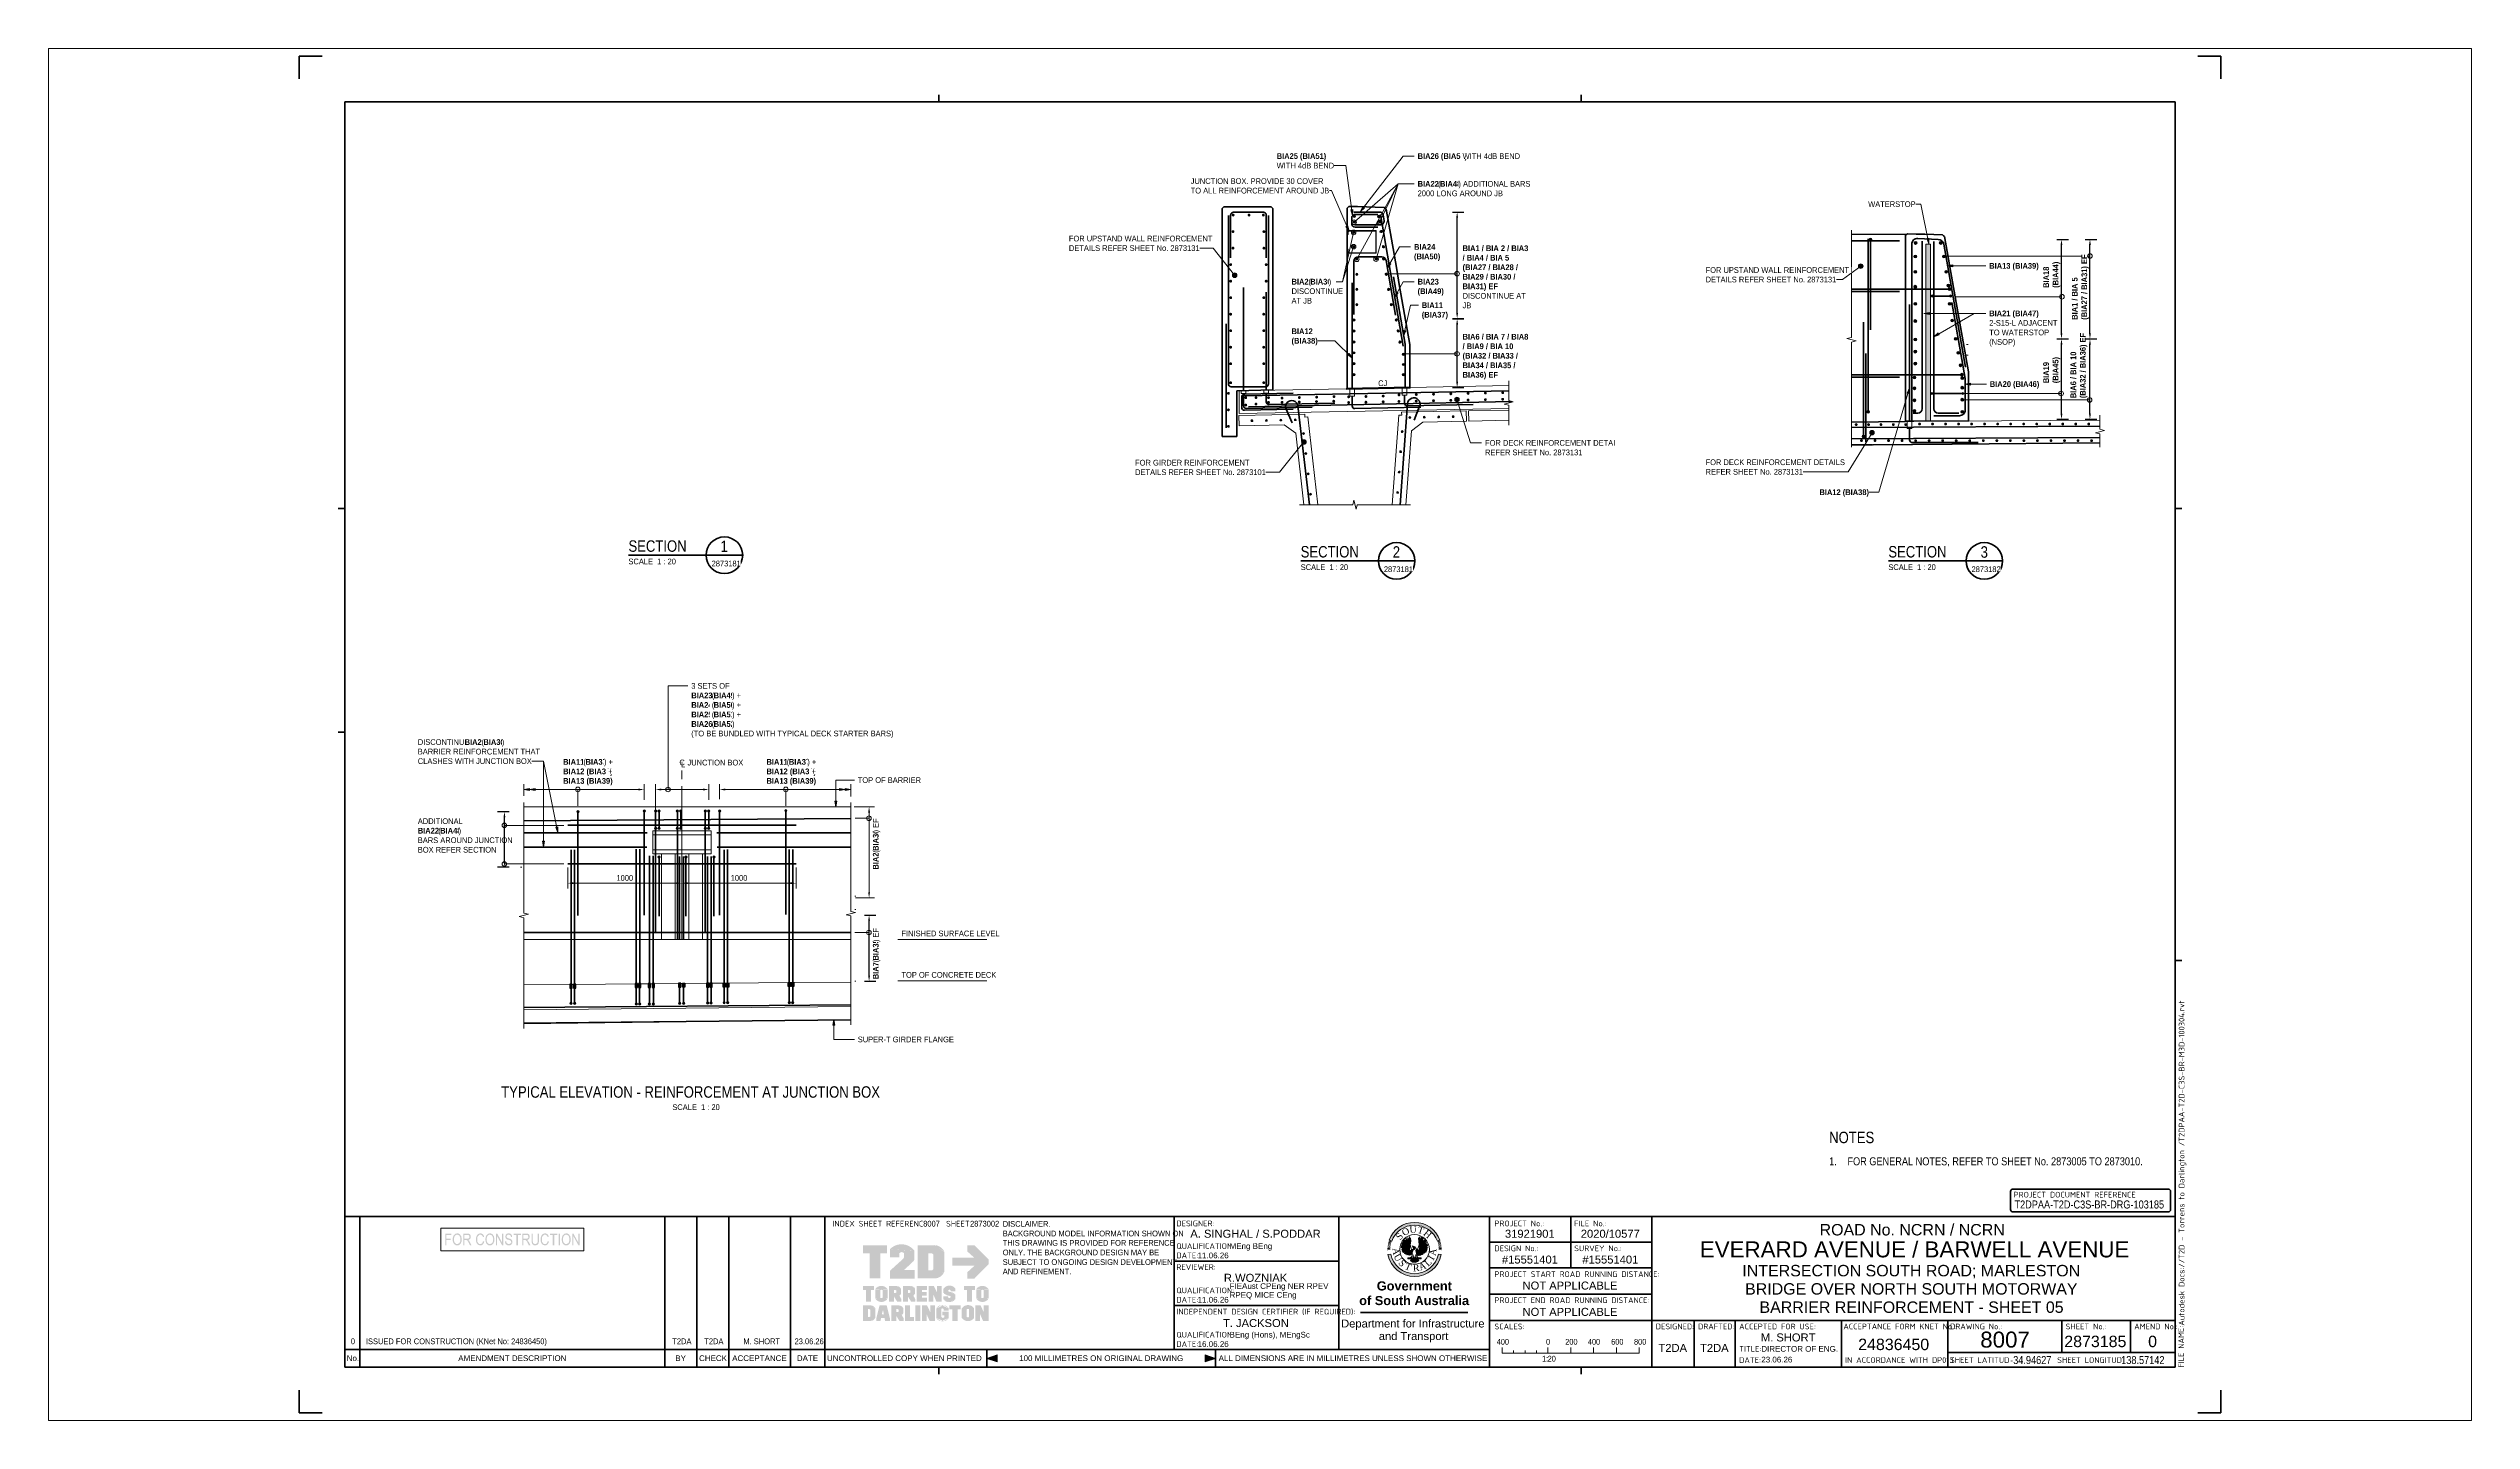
# Paper-space layout 'Layout1' of a CAD drawing. Header units: metres. Extents: x -0.11 to 0.95, y 0 to 0.6.
# The model-space entities are those that its viewports show. They can reach past a viewport. Long polylines and large blocks are cut down to what shows.
import ezdxf

# ---------------------------------------------------------------- set-up
doc = ezdxf.new("R2010")
doc.units = ezdxf.units.M
for name, pattern in [('Hidden - Small', [0.002294, 0.0015, -0.0007938]), ('JacobsCenter', [0.015, 0.009, -0.0015, 0.003, -0.0015]), ('JacobsDash', [0.0045, 0.003, -0.0015])]:
    doc.linetypes.add(name, pattern=pattern)
doc.layers.get('Defpoints').update_dxf_attribs({"color": 41})
for name, color, linetype, lineweight in [('A-ANNO-DIMS', 7, 'Continuous', 9), ('A-ANNO-NOTE', 7, 'Continuous', 9), ('A-ANNO-NOTE-STAMP', 10, 'Continuous', 18), ('A-DETL', 7, 'Continuous', 13), ('A-DETL-GENF', 7, 'Continuous', 9), ('A-FLOR', 7, 'Continuous', 50), ('A-WALL', 7, 'Continuous', 50), ('G-ANNO-TEXT', 7, 'Continuous', 9), ('G-ANNO-TTLB', 7, 'Continuous', 9), ('G-IMPT', 7, 'Continuous', 13), ('S-BEAM', 7, 'Continuous', 50), ('S-BEAM-HDLN', 7, 'JacobsDash', 18)]:
    doc.layers.add(name, color=color, linetype=linetype, lineweight=lineweight)
doc.layers.add('G-ANNO-NPLT', color=191, linetype='Continuous', plot=False)
doc.layers.get('G-ANNO-NPLT').freeze()
doc.styles.add('Arial', font='arial.ttf', dxfattribs={"height": 0.0025})
doc.styles.add('Arial Narrow', font='ARIALN.TTF', dxfattribs={"height": 0.05})
doc.styles.add('Arial Narrow_1', font='ARIALN.TTF', dxfattribs={"height": 0.0035})
doc.styles.add('Arial Narrow_2', font='ARIALN.TTF', dxfattribs={"height": 0.005})
doc.styles.add('Arial Narrow_3', font='ARIALN.TTF', dxfattribs={"height": 0.0025})
doc.styles.add('Arial Narrow_4', font='ARIALN.TTF', dxfattribs={"width": 0.9, "height": 0.0025})
doc.styles.add('Arial Narrow_B', font='ARIALNB.TTF', dxfattribs={"height": 0.05})
doc.styles.add('Arial_1', font='arial.ttf', dxfattribs={"height": 0.0035})
doc.styles.add('Arial_2', font='arial.ttf', dxfattribs={"height": 0.005})
doc.styles.add('Arial_3', font='arial.ttf', dxfattribs={"height": 0.007})
doc.styles.add('Arial_B', font='arialbd.ttf', dxfattribs={"height": 0.004})
doc.styles.add('ISOCPEUR', font='isocpeur.ttf', dxfattribs={"height": 0.0025})
doc.styles.add('Times New Roman', font='times.ttf', dxfattribs={"height": 0.008001})
doc.dimstyles.new('Dimension_Standard_T__mm_', dxfattribs={"dimscale": 0.3048, "dimtxt": 0.051172, "dimasz": 0.164042, "dimexe": 0.15748, "dimexo": 0.098425, "dimgap": 0.065617, "dimtad": 1, "dimdec": 0, "dimlfac": 1000, "dimzin": 0, "dimdsep": 46, "dimtxsty": 'Arial Narrow', "dimsah": 1, "dimcen": 0.09, "dimaunit": 1, "dimadec": 4, "dimazin": 0, "dimtfac": 1, "dimtdec": 4, "dimtix": 1, "dimtmove": 0, "dimatfit": 3, "dimfxl": 1, "dimtvp": 1, "dimtolj": 1, "dimtzin": 0, "dimlwd": 18, "dimlwe": 18, "dimarcsym": 2})
doc.dimstyles.new('Dimension_Standard_T__mm__No_Text', dxfattribs={"dimscale": 0.3048, "dimtxt": 0.18, "dimasz": 0.164042, "dimexe": 0.15748, "dimexo": 0.098425, "dimgap": 0.098425, "dimtad": 1, "dimdec": 0, "dimlfac": 1000, "dimzin": 0, "dimdsep": 46, "dimtxsty": 'Arial Narrow', "dimsah": 1, "dimcen": 0.09, "dimaunit": 1, "dimadec": 4, "dimazin": 0, "dimtfac": 1, "dimtdec": 4, "dimtix": 1, "dimtmove": 0, "dimatfit": 3, "dimfxl": 1, "dimtvp": 1, "dimtfill": 1, "dimtolj": 1, "dimtzin": 0, "dimlwd": 18, "dimlwe": 18, "dimarcsym": 2})
doc.dimstyles.new('Dimension_Standard_T_REO_1', dxfattribs={"dimscale": 0.3048, "dimtxt": 0.051172, "dimasz": 0.164042, "dimexe": 0.19685, "dimexo": 0.0625, "dimgap": 0.065617, "dimtad": 1, "dimdec": 0, "dimlfac": 1000, "dimzin": 0, "dimdsep": 46, "dimtxsty": 'Arial Narrow', "dimsah": 1, "dimcen": 0.09, "dimaunit": 1, "dimadec": 4, "dimazin": 0, "dimtfac": 1, "dimtdec": 4, "dimtix": 1, "dimtmove": 0, "dimatfit": 3, "dimfxl": 0.19685, "dimfxlon": 1, "dimtvp": 1, "dimtolj": 1, "dimtzin": 0, "dimlwd": 25, "dimlwe": 25, "dimarcsym": 2})

# ---------------------------------------------------------------- blocks, each defined once
blk = doc.blocks.new('T2DPAA-T2D-PWA-DE-XRF-000001 - Drawing3_dwg-8554483-BARRIER REINFORCEMENT - SHEET 05')
at = {"layer": 'G-IMPT'}
h = blk.add_hatch(color=256, dxfattribs=at)
edge = h.paths.add_edge_path()
edge.add_line((0.1549, 0.1015), (0.1515, 0.1021))
edge.add_arc((0.1226, 0.1077), 0.0295, 190.997, 349.003, ccw=False)
edge.add_line((0.0937, 0.1021), (0.0903, 0.1015))
edge.add_arc((0.1226, 0.1077), 0.0329, 190.997, 349.003)
edge = h.paths.add_edge_path()
edge.add_arc((0.1226, 0.1077), 0.0329, 20.0475, 159.9525, ccw=False)
edge.add_line((0.1535, 0.119), (0.1503, 0.1178))
edge.add_arc((0.1226, 0.1077), 0.0295, 20.0475, 159.9525)
edge.add_line((0.0949, 0.1178), (0.0917, 0.119))
h = blk.add_hatch(color=256, dxfattribs=at)
edge = h.paths.add_edge_path()
edge.add_arc((0.1226, 0.1077), 0.0329, 161.3902, 162.9856, ccw=False)
edge.add_line((0.0915, 0.1183), (0.0914, 0.1182))
edge.add_line((0.0915, 0.1183), (0.0947, 0.1172))
edge.add_line((0.0947, 0.1171), (0.0947, 0.1172))
edge.add_arc((0.1226, 0.1077), 0.0295, 161.3902, 162.9856)
edge.add_line((0.0944, 0.1163), (0.0911, 0.1174))
h = blk.add_hatch(color=256, dxfattribs=at)
edge = h.paths.add_edge_path()
edge.add_line((0.1206, 0.1074), (0.1207, 0.1074))
edge.add_line((0.1207, 0.1074), (0.1206, 0.1074))
edge = h.paths.add_edge_path()
edge.add_line((0.1166, 0.11), (0.1166, 0.1074))
edge.add_line((0.1166, 0.1074), (0.1183, 0.1065))
edge.add_line((0.1183, 0.1065), (0.119, 0.1076))
edge.add_line((0.119, 0.1076), (0.1204, 0.1079))
edge.add_line((0.1204, 0.1079), (0.1207, 0.1074))
edge.add_line((0.1207, 0.1074), (0.1211, 0.1067))
edge.add_line((0.1211, 0.1067), (0.1187, 0.1008))
edge.add_line((0.1187, 0.1008), (0.1178, 0.1012))
edge.add_line((0.1178, 0.1012), (0.1166, 0.1008))
edge.add_line((0.1166, 0.1008), (0.1161, 0.1012))
edge.add_line((0.1161, 0.1012), (0.1147, 0.101))
edge.add_line((0.1147, 0.101), (0.1143, 0.1017))
edge.add_line((0.1143, 0.1017), (0.1131, 0.1012))
edge.add_line((0.1131, 0.1012), (0.1128, 0.1022))
edge.add_line((0.1128, 0.1022), (0.1119, 0.1019))
edge.add_line((0.1119, 0.1019), (0.1119, 0.1029))
edge.add_line((0.1119, 0.1029), (0.1105, 0.1027))
edge.add_line((0.1105, 0.1027), (0.1107, 0.1043))
edge.add_line((0.1107, 0.1043), (0.1091, 0.1041))
edge.add_line((0.1091, 0.1041), (0.1095, 0.1057))
edge.add_line((0.1095, 0.1057), (0.1077, 0.106))
edge.add_line((0.1077, 0.106), (0.1081, 0.1069))
edge.add_line((0.1081, 0.1069), (0.1072, 0.1074))
edge.add_line((0.1072, 0.1074), (0.1081, 0.1091))
edge.add_line((0.1081, 0.1091), (0.1069, 0.11))
edge.add_line((0.1069, 0.11), (0.1081, 0.1112))
edge.add_line((0.1081, 0.1112), (0.1069, 0.1122))
edge.add_line((0.1069, 0.1122), (0.1085, 0.113))
edge.add_line((0.1085, 0.113), (0.1072, 0.1143))
edge.add_line((0.1072, 0.1143), (0.1095, 0.1145))
edge.add_line((0.1095, 0.1145), (0.1081, 0.116))
edge.add_line((0.1081, 0.116), (0.1105, 0.116))
edge.add_line((0.1105, 0.116), (0.1088, 0.1179))
edge.add_line((0.1088, 0.1179), (0.1119, 0.1163))
edge.add_line((0.1119, 0.1163), (0.1105, 0.1193))
edge.add_line((0.1105, 0.1193), (0.1138, 0.1172))
edge.add_line((0.1138, 0.1172), (0.1121, 0.121))
edge.add_line((0.1121, 0.121), (0.1147, 0.1181))
edge.add_line((0.1147, 0.1181), (0.1143, 0.1224))
edge.add_line((0.1143, 0.1224), (0.1159, 0.1188))
edge.add_line((0.1159, 0.1188), (0.1166, 0.1236))
edge.add_line((0.1166, 0.1236), (0.1171, 0.1207))
edge.add_line((0.1171, 0.1207), (0.1178, 0.1214))
edge.add_line((0.1178, 0.1214), (0.118, 0.1179))
edge.add_line((0.118, 0.1179), (0.1171, 0.1131))
edge.add_line((0.1171, 0.1131), (0.1178, 0.111))
edge.add_line((0.1178, 0.111), (0.1166, 0.11))
for points in [[(0.1105, 0.1193), (0.1088, 0.1179), (0.1119, 0.1163)], [(0.1369, 0.1093), (0.1385, 0.1081), (0.1367, 0.1074), (0.1376, 0.106), (0.1357, 0.106), (0.1367, 0.1043), (0.1348, 0.1043), (0.1348, 0.1031), (0.1336, 0.1034), (0.1331, 0.1022), (0.1322, 0.1024), (0.1317, 0.1015), (0.1305, 0.1017), (0.1301, 0.101), (0.1296, 0.1015), (0.1291, 0.1005), (0.1286, 0.1008), (0.1277, 0.1003), (0.1275, 0.101), (0.1268, 0.1003), (0.1251, 0.1029), (0.1242, 0.1065), (0.1246, 0.1076), (0.1263, 0.1076), (0.127, 0.1067), (0.1284, 0.1072), (0.1291, 0.11), (0.1275, 0.1112), (0.1282, 0.1133), (0.1275, 0.1219), (0.1284, 0.121), (0.1289, 0.1236), (0.1294, 0.1193), (0.1312, 0.1226), (0.1305, 0.1191), (0.1331, 0.1212), (0.1317, 0.1179), (0.1348, 0.1195), (0.1324, 0.116), (0.1364, 0.1179), (0.1341, 0.1155), (0.1371, 0.116), (0.1355, 0.1143), (0.1381, 0.1141), (0.1364, 0.1131), (0.1383, 0.1124), (0.1367, 0.1114), (0.1385, 0.11)], [(0.1312, 0.1226), (0.1331, 0.1212), (0.1305, 0.1191)], [(0.1348, 0.1195), (0.1364, 0.1179), (0.1324, 0.116)], [(0.1069, 0.1122), (0.1069, 0.11), (0.1081, 0.1112)], [(0.1081, 0.116), (0.1072, 0.1143), (0.1095, 0.1145)], [(0.1077, 0.106), (0.1091, 0.1041), (0.1095, 0.1057)], [(0.1105, 0.1027), (0.1119, 0.1019), (0.1119, 0.1029)], [(0.1225, 0.0967), (0.1233, 0.0985), (0.1277, 0.0943), (0.1263, 0.0929), (0.1237, 0.092), (0.1202, 0.0924), (0.1176, 0.0943), (0.1218, 0.0984)], [(0.1291, 0.1005), (0.1301, 0.101), (0.1296, 0.1015)], [(0.1317, 0.1015), (0.1331, 0.1022), (0.1322, 0.1024)], [(0.1383, 0.1124), (0.1381, 0.1141), (0.1364, 0.1131)]]:
    blk.add_hatch(color=256, dxfattribs=at).paths.add_polyline_path(points)
h = blk.add_hatch(color=256, dxfattribs=at)
edge = h.paths.add_edge_path()
edge.add_line((0.154, 0.1174), (0.1508, 0.1163))
edge.add_arc((0.1226, 0.1077), 0.0295, 17.0144, 18.6098)
edge.add_line((0.1505, 0.1172), (0.1505, 0.1171))
edge.add_line((0.1505, 0.1172), (0.1537, 0.1183))
edge.add_line((0.1538, 0.1182), (0.1537, 0.1183))
edge.add_arc((0.1226, 0.1077), 0.0329, 17.0144, 18.6098, ccw=False)
h = blk.add_hatch(color=256, dxfattribs=at)
edge = h.paths.add_edge_path()
edge.add_line((0.0931, 0.1083), (0.0897, 0.1083))
edge.add_arc((0.1226, 0.1077), 0.0329, 177.3415, 178.9368, ccw=False)
edge.add_line((0.0897, 0.1094), (0.0897, 0.1093))
edge.add_line((0.0897, 0.1094), (0.0932, 0.1092))
edge.add_line((0.0932, 0.1091), (0.0932, 0.1092))
edge.add_arc((0.1226, 0.1077), 0.0295, 177.3415, 178.9368)
h = blk.add_hatch(color=256, dxfattribs=at)
edge = h.paths.add_edge_path()
edge.add_line((0.0931, 0.1069), (0.0897, 0.1068))
edge.add_arc((0.1226, 0.1077), 0.0329, 180, 181.5953, ccw=False)
edge.add_line((0.0897, 0.1078), (0.0897, 0.1077))
edge.add_line((0.0897, 0.1078), (0.0931, 0.1078))
edge.add_line((0.0931, 0.1077), (0.0931, 0.1078))
edge.add_arc((0.1226, 0.1077), 0.0295, 180, 181.5953)
h = blk.add_hatch(color=256, dxfattribs=at)
edge = h.paths.add_edge_path()
edge.add_arc((0.1226, 0.1077), 0.0329, 174.6829, 176.2783, ccw=False)
edge.add_line((0.0899, 0.1109), (0.0898, 0.1108))
edge.add_line((0.0899, 0.1109), (0.0933, 0.1106))
edge.add_line((0.0933, 0.1105), (0.0933, 0.1106))
edge.add_arc((0.1226, 0.1077), 0.0295, 174.6829, 176.2783)
edge.add_line((0.0932, 0.1096), (0.0898, 0.1099))
h = blk.add_hatch(color=256, dxfattribs=at)
edge = h.paths.add_edge_path()
edge.add_arc((0.1226, 0.1077), 0.0329, 172.0244, 173.6197, ccw=False)
edge.add_line((0.09, 0.1124), (0.09, 0.1123))
edge.add_line((0.09, 0.1124), (0.0934, 0.1119))
edge.add_line((0.0934, 0.1118), (0.0934, 0.1119))
edge.add_arc((0.1226, 0.1077), 0.0295, 172.0244, 173.6197)
edge.add_line((0.0933, 0.111), (0.0899, 0.1114))
h = blk.add_hatch(color=256, dxfattribs=at)
edge = h.paths.add_edge_path()
edge.add_arc((0.1226, 0.1077), 0.0329, 169.3658, 170.9612, ccw=False)
edge.add_line((0.0903, 0.1139), (0.0903, 0.1138))
edge.add_line((0.0903, 0.1139), (0.0937, 0.1133))
edge.add_line((0.0936, 0.1132), (0.0937, 0.1133))
edge.add_arc((0.1226, 0.1077), 0.0295, 169.3658, 170.9612)
edge.add_line((0.0935, 0.1124), (0.0901, 0.1129))
h = blk.add_hatch(color=256, dxfattribs=at)
edge = h.paths.add_edge_path()
edge.add_arc((0.1226, 0.1077), 0.0329, 166.7073, 168.3026, ccw=False)
edge.add_line((0.0906, 0.1154), (0.0906, 0.1153))
edge.add_line((0.0906, 0.1154), (0.0939, 0.1146))
edge.add_line((0.0939, 0.1145), (0.0939, 0.1146))
edge.add_arc((0.1226, 0.1077), 0.0295, 166.7073, 168.3026)
edge.add_line((0.0937, 0.1137), (0.0904, 0.1144))
h = blk.add_hatch(color=256, dxfattribs=at)
edge = h.paths.add_edge_path()
edge.add_line((0.0941, 0.115), (0.0907, 0.1159))
edge.add_arc((0.1226, 0.1077), 0.0329, 164.0488, 165.6441, ccw=False)
edge.add_line((0.091, 0.1169), (0.091, 0.1168))
edge.add_line((0.091, 0.1169), (0.0943, 0.1159))
edge.add_line((0.0943, 0.1158), (0.0943, 0.1159))
edge.add_arc((0.1226, 0.1077), 0.0295, 164.0488, 165.6441)
h = blk.add_hatch(color=256, dxfattribs=at)
edge = h.paths.add_edge_path()
edge.add_line((0.1232, 0.1095), (0.1225, 0.1076))
edge.add_line((0.1225, 0.1076), (0.1207, 0.1074))
edge.add_line((0.1207, 0.1074), (0.1207, 0.1074))
edge.add_line((0.1207, 0.1074), (0.1216, 0.1086))
edge.add_line((0.1216, 0.1086), (0.1197, 0.1119))
edge.add_line((0.1197, 0.1119), (0.1232, 0.1107))
edge.add_line((0.1232, 0.1107), (0.1239, 0.1098))
edge.add_line((0.1239, 0.1098), (0.1232, 0.1095))
h = blk.add_hatch(color=256, dxfattribs=at)
edge = h.paths.add_edge_path()
edge.add_arc((0.1226, 0.1077), 0.0295, 14.3559, 15.9512)
edge.add_line((0.1509, 0.1159), (0.1509, 0.1158))
edge.add_line((0.1509, 0.1159), (0.1542, 0.1169))
edge.add_line((0.1542, 0.1168), (0.1542, 0.1169))
edge.add_arc((0.1226, 0.1077), 0.0329, 14.3559, 15.9512, ccw=False)
edge.add_line((0.1545, 0.1159), (0.1511, 0.115))
h = blk.add_hatch(color=256, dxfattribs=at)
edge = h.paths.add_edge_path()
edge.add_line((0.1548, 0.1144), (0.1514, 0.1137))
edge.add_arc((0.1226, 0.1077), 0.0295, 11.6974, 13.2927)
edge.add_line((0.1512, 0.1146), (0.1513, 0.1145))
edge.add_line((0.1512, 0.1146), (0.1546, 0.1154))
edge.add_line((0.1546, 0.1153), (0.1546, 0.1154))
edge.add_arc((0.1226, 0.1077), 0.0329, 11.6974, 13.2927, ccw=False)
h = blk.add_hatch(color=256, dxfattribs=at)
edge = h.paths.add_edge_path()
edge.add_arc((0.1226, 0.1077), 0.0295, 9.0388, 10.6342)
edge.add_line((0.1515, 0.1133), (0.1515, 0.1132))
edge.add_line((0.1515, 0.1133), (0.1549, 0.1139))
edge.add_line((0.1549, 0.1138), (0.1549, 0.1139))
edge.add_arc((0.1226, 0.1077), 0.0329, 9.0388, 10.6342, ccw=False)
edge.add_line((0.1551, 0.1129), (0.1517, 0.1124))
h = blk.add_hatch(color=256, dxfattribs=at)
edge = h.paths.add_edge_path()
edge.add_arc((0.1226, 0.1077), 0.0295, 6.3803, 7.9756)
edge.add_line((0.1518, 0.1119), (0.1518, 0.1118))
edge.add_line((0.1518, 0.1119), (0.1552, 0.1124))
edge.add_line((0.1552, 0.1123), (0.1552, 0.1124))
edge.add_arc((0.1226, 0.1077), 0.0329, 6.3803, 7.9756, ccw=False)
edge.add_line((0.1553, 0.1114), (0.1519, 0.111))
h = blk.add_hatch(color=256, dxfattribs=at)
edge = h.paths.add_edge_path()
edge.add_line((0.1554, 0.1099), (0.152, 0.1096))
edge.add_arc((0.1226, 0.1077), 0.0295, 3.7217, 5.3171)
edge.add_line((0.1519, 0.1106), (0.1519, 0.1105))
edge.add_line((0.1519, 0.1106), (0.1553, 0.1109))
edge.add_line((0.1553, 0.1108), (0.1553, 0.1109))
edge.add_arc((0.1226, 0.1077), 0.0329, 3.7217, 5.3171, ccw=False)
h = blk.add_hatch(color=256, dxfattribs=at)
edge = h.paths.add_edge_path()
edge.add_line((0.1555, 0.1083), (0.1521, 0.1083))
edge.add_arc((0.1226, 0.1077), 0.0295, 1.0632, 2.6585)
edge.add_line((0.152, 0.1092), (0.152, 0.1091))
edge.add_line((0.152, 0.1092), (0.1554, 0.1094))
edge.add_line((0.1555, 0.1093), (0.1554, 0.1094))
edge.add_arc((0.1226, 0.1077), 0.0329, 1.0632, 2.6585, ccw=False)
h = blk.add_hatch(color=256, dxfattribs=at)
edge = h.paths.add_edge_path()
edge.add_line((0.1555, 0.1068), (0.152, 0.1069))
edge.add_arc((0.1226, 0.1077), 0.0295, 358.4047, 360)
edge.add_line((0.1521, 0.1078), (0.1521, 0.1077))
edge.add_line((0.1521, 0.1078), (0.1555, 0.1078))
edge.add_line((0.1555, 0.1077), (0.1555, 0.1078))
edge.add_arc((0.1226, 0.1077), 0.0329, 358.4047, 360, ccw=False)
for p, q in [((0.0917, 0.119), (0.0949, 0.1178)), ((0.1105, 0.1193), (0.1088, 0.1179)), ((0.1088, 0.1179), (0.1119, 0.1163)), ((0.1119, 0.1163), (0.1105, 0.1193)), ((0.1305, 0.1191), (0.1312, 0.1226)), ((0.1331, 0.1212), (0.1305, 0.1191)), ((0.1312, 0.1226), (0.1331, 0.1212)), ((0.1324, 0.116), (0.1348, 0.1195)), ((0.1364, 0.1179), (0.1324, 0.116)), ((0.1348, 0.1195), (0.1364, 0.1179)), ((0.1503, 0.1178), (0.1535, 0.119)), ((0.0903, 0.1015), (0.0937, 0.1021)), ((0.1069, 0.1122), (0.1069, 0.11)), ((0.1081, 0.1112), (0.1069, 0.1122)), ((0.1069, 0.11), (0.1081, 0.1112)), ((0.1081, 0.116), (0.1072, 0.1143)), ((0.1072, 0.1143), (0.1095, 0.1145)), ((0.1077, 0.106), (0.1091, 0.1041)), ((0.1095, 0.1057), (0.1077, 0.106)), ((0.1095, 0.1145), (0.1081, 0.116)), ((0.1091, 0.1041), (0.1095, 0.1057)), ((0.1119, 0.1029), (0.1105, 0.1027)), ((0.1105, 0.1027), (0.1119, 0.1019)), ((0.1119, 0.1019), (0.1119, 0.1029)), ((0.115, 0.0967), (0.1197, 0.0967)), ((0.1211, 0.1003), (0.1173, 0.0974)), ((0.1244, 0.1003), (0.1272, 0.0974)), ((0.1256, 0.0967), (0.1308, 0.0967)), ((0.1296, 0.1015), (0.1291, 0.1005)), ((0.1291, 0.1005), (0.1301, 0.101)), ((0.1301, 0.101), (0.1296, 0.1015)), ((0.1322, 0.1024), (0.1317, 0.1015)), ((0.1317, 0.1015), (0.1331, 0.1022)), ((0.1331, 0.1022), (0.1322, 0.1024)), ((0.1381, 0.1141), (0.1364, 0.1131)), ((0.1364, 0.1131), (0.1383, 0.1124)), ((0.1383, 0.1124), (0.1381, 0.1141)), ((0.1515, 0.1021), (0.1549, 0.1015))]:
    blk.add_line(p, q, dxfattribs=at)
at = {"layer": 'G-IMPT', "flags": 128}
for points in [[(0.1085, 0.113), (0.1072, 0.1143), (0.1095, 0.1145), (0.1081, 0.116), (0.1105, 0.116), (0.1088, 0.1179), (0.1119, 0.1163), (0.1105, 0.1193), (0.1138, 0.1172), (0.1121, 0.121), (0.1147, 0.1181), (0.1143, 0.1224), (0.1159, 0.1188), (0.1166, 0.1236), (0.1171, 0.1207), (0.1178, 0.1214), (0.118, 0.1179), (0.1171, 0.1131), (0.119, 0.1076), (0.1204, 0.1079), (0.1211, 0.1067), (0.1187, 0.1008), (0.1178, 0.1012), (0.1166, 0.1008), (0.1161, 0.1012), (0.1147, 0.101), (0.1143, 0.1017), (0.1131, 0.1012), (0.1128, 0.1022), (0.1119, 0.1019), (0.1119, 0.1029), (0.1105, 0.1027), (0.1107, 0.1043), (0.1091, 0.1041), (0.1095, 0.1057), (0.1077, 0.106), (0.1081, 0.1069), (0.1072, 0.1074), (0.1081, 0.1091), (0.1069, 0.11), (0.1081, 0.1112), (0.1069, 0.1122), (0.1087, 0.1131)], [(0.1199, 0.1031), (0.1225, 0.0967), (0.1251, 0.1029), (0.1242, 0.1065), (0.1246, 0.1076), (0.1263, 0.1076), (0.1282, 0.1133), (0.1275, 0.1219), (0.1284, 0.121), (0.1289, 0.1236), (0.1294, 0.1193), (0.1312, 0.1226), (0.1305, 0.1191), (0.1331, 0.1212), (0.1317, 0.1179), (0.1348, 0.1195), (0.1324, 0.116), (0.1364, 0.1179), (0.1341, 0.1155), (0.1371, 0.116), (0.1355, 0.1143), (0.1381, 0.1141), (0.1364, 0.1131), (0.1383, 0.1124), (0.1367, 0.1114), (0.1385, 0.11), (0.1369, 0.1093), (0.1385, 0.1081), (0.1367, 0.1074), (0.1376, 0.106), (0.1357, 0.106), (0.1367, 0.1043), (0.1348, 0.1043), (0.1348, 0.1031), (0.1336, 0.1034), (0.1331, 0.1022), (0.1322, 0.1024), (0.1317, 0.1015), (0.1305, 0.1017), (0.1301, 0.101), (0.1296, 0.1015), (0.1291, 0.1005), (0.1286, 0.1008), (0.1277, 0.1003), (0.1275, 0.101), (0.1268, 0.1003), (0.1251, 0.1029)], [(0.1206, 0.0974), (0.1145, 0.0974), (0.1145, 0.0962), (0.1194, 0.0962)], [(0.119, 0.1076), (0.1183, 0.1065), (0.1166, 0.1074), (0.1166, 0.11), (0.1178, 0.111)], [(0.1218, 0.0984), (0.1176, 0.0943), (0.1202, 0.0924), (0.1237, 0.092), (0.1263, 0.0929), (0.1277, 0.0943), (0.1233, 0.0985)], [(0.1239, 0.1098), (0.1244, 0.1091), (0.1246, 0.1076)], [(0.1246, 0.0974), (0.1308, 0.0974), (0.1308, 0.0962), (0.126, 0.0962)], [(0.1263, 0.1076), (0.127, 0.1067), (0.1284, 0.1072), (0.1291, 0.11), (0.1275, 0.1112)]]:
    blk.add_lwpolyline(points, dxfattribs=at)
blk.add_lwpolyline([(0.1206, 0.1074), (0.1216, 0.1086), (0.1197, 0.1119), (0.1232, 0.1107), (0.1239, 0.1098), (0.1232, 0.1095), (0.1225, 0.1076)], close=True, dxfattribs=at)
at = {"layer": 'G-IMPT'}
blk.add_circle((0.1226, 0.1077), 0.018, dxfattribs=at)
for radius, start, end in [(0.0329, 20.0475, 159.9525), (0.0295, 20.0475, 159.9525), (0.0329, 190.997, 349.003), (0.0295, 190.997, 349.003)]:
    blk.add_arc((0.1226, 0.1077), radius, start, end, dxfattribs=at)
at = {"layer": 'G-IMPT', "lineweight": 9, "char_height": 0.008, "attachment_point": 2, "line_spacing_factor": 1.029793, "style": 'Times New Roman'}
for s, insert, width, rotation in [('S', (0.1012, 0.1263), 0.008041, 49.0663), ('O', (0.1099, 0.133), 0.010353, 26.6943), ('U', (0.1205, 0.136), 0.010353, 4.3222), ('T', (0.1314, 0.1347), 0.008744, 341.9502), ('H', (0.141, 0.1293), 0.010353, 319.5782), ('A', (0.104, 0.106), 0.010353, 279.6978), ('U', (0.1058, 0.0996), 0.010353, 300.15), ('S', (0.1107, 0.0935), 0.008041, 310.3575), ('T', (0.1164, 0.0903), 0.008744, 336.9699), ('R', (0.1244, 0.0893), 0.009549, 3.701), ('A', (0.1307, 0.0909), 0.010353, 21.3382), ('L', (0.1363, 0.0949), 0.008744, 42.375), ('I', (0.1395, 0.0995), 0.004825, 60.5783), ('A', (0.141, 0.1048), 0.010353, 83.64)]:
    blk.add_mtext(s, dxfattribs=dict(at, insert=insert, width=width, rotation=rotation))
blk = doc.blocks.new('T2DPAA-T2D-PWA-DE-XRF-000001 - Standard-9403721-BARRIER REINFORCEMENT - SHEET 05')
at = {"layer": 'G-ANNO-TTLB', "true_color": 0x1d4a5c}
h = blk.add_hatch(color=139, dxfattribs=at)
edge = h.paths.add_edge_path()
edge.add_line((0.2623, 0.0443), (0.2623, 0.0452))
edge.add_arc((0.2616, 0.044), 0.00145, 58.8241, 99.793)
edge.add_line((0.2613, 0.0454), (0.2613, 0.0441))
edge.add_arc((0.2616, 0.0455), 0.00141, 259.7202, 301.6629)
edge = h.paths.add_edge_path()
edge.add_arc((0.2625, 0.0448), 0.00224, 301.808, 330.1086, ccw=False)
edge.add_line((0.2637, 0.0429), (0.2645, 0.0415))
edge.add_line((0.2645, 0.0415), (0.2645, 0.0403))
edge.add_line((0.2645, 0.0403), (0.2627, 0.0403))
edge.add_line((0.2627, 0.0403), (0.2613, 0.0425))
edge.add_line((0.2613, 0.0425), (0.2613, 0.0403))
edge.add_line((0.2613, 0.0403), (0.2591, 0.0403))
edge.add_line((0.2591, 0.0403), (0.2591, 0.0471))
edge.add_line((0.2591, 0.0471), (0.2624, 0.0471))
edge.add_arc((0.2623, 0.0446), 0.00248, 32.8357, 87.7033, ccw=False)
edge.add_line((0.2644, 0.046), (0.2644, 0.0437))
edge = h.paths.add_edge_path()
edge.add_line((0.2674, 0.0527), (0.2674, 0.0537))
edge.add_arc((0.2667, 0.0524), 0.00145, 58.8241, 99.793)
edge.add_line((0.2665, 0.0539), (0.2665, 0.0526))
edge.add_arc((0.2667, 0.0539), 0.00141, 259.7202, 301.6629)
edge = h.paths.add_edge_path()
edge.add_arc((0.2676, 0.0532), 0.00224, 301.808, 330.1086, ccw=False)
edge.add_line((0.2688, 0.0513), (0.2696, 0.0499))
edge.add_line((0.2696, 0.0499), (0.2696, 0.0487))
edge.add_line((0.2696, 0.0487), (0.2678, 0.0487))
edge.add_line((0.2678, 0.0487), (0.2664, 0.051))
edge.add_line((0.2664, 0.051), (0.2664, 0.0487))
edge.add_line((0.2664, 0.0487), (0.2642, 0.0487))
edge.add_line((0.2642, 0.0487), (0.2642, 0.0555))
edge.add_line((0.2642, 0.0555), (0.2676, 0.0555))
edge.add_arc((0.2675, 0.0531), 0.00248, 32.8357, 87.7033, ccw=False)
edge.add_line((0.2695, 0.0544), (0.2695, 0.0521))
edge = h.paths.add_edge_path()
edge.add_line((0.2499, 0.0422), (0.2499, 0.0452))
edge.add_arc((0.2491, 0.0441), 0.00138, 56.3448, 98.7814)
edge.add_line((0.2489, 0.0454), (0.2489, 0.0419))
edge.add_arc((0.2491, 0.0433), 0.00138, 261.2186, 303.6552)
edge = h.paths.add_edge_path()
edge.add_line((0.2613, 0.0527), (0.2613, 0.0537))
edge.add_arc((0.2606, 0.0524), 0.00145, 58.8241, 99.793)
edge.add_line((0.2603, 0.0539), (0.2603, 0.0526))
edge.add_arc((0.2606, 0.0539), 0.00141, 259.7202, 301.6629)
edge = h.paths.add_edge_path()
edge.add_line((0.2502, 0.0403), (0.2467, 0.0403))
edge.add_line((0.2467, 0.0403), (0.2467, 0.0471))
edge.add_line((0.2467, 0.0471), (0.2501, 0.0471))
edge.add_arc((0.25, 0.0447), 0.00241, 26.2483, 85.5583, ccw=False)
edge.add_line((0.2521, 0.0457), (0.2521, 0.0416))
edge.add_arc((0.2502, 0.0424), 0.00209, 270, 338.4707, ccw=False)
h.paths.add_polyline_path([(0.2555, 0.0451), (0.255, 0.0432), (0.2559, 0.0432)])
h.paths.add_polyline_path([(0.2585, 0.0415), (0.2585, 0.0403), (0.2564, 0.0403), (0.2562, 0.0415), (0.2547, 0.0415), (0.2544, 0.0403), (0.2526, 0.0403), (0.2526, 0.0415), (0.254, 0.0471), (0.2571, 0.0471)])
h.paths.add_polyline_path([(0.2673, 0.042), (0.269, 0.042), (0.269, 0.0403), (0.2651, 0.0403), (0.2651, 0.0471), (0.2673, 0.0471)])
h.paths.add_polyline_path([(0.2718, 0.0403), (0.2696, 0.0403), (0.2696, 0.0471), (0.2718, 0.0471)])
h.paths.add_polyline_path([(0.2762, 0.0441), (0.2762, 0.0471), (0.2782, 0.0471), (0.2782, 0.0403), (0.2759, 0.0403), (0.2746, 0.0432), (0.2746, 0.0403), (0.2725, 0.0403), (0.2725, 0.0471), (0.2748, 0.0471)])
edge = h.paths.add_edge_path()
edge.add_arc((0.2817, 0.0424), 0.000774, 214.5178, 325.4822)
edge.add_line((0.2823, 0.0419), (0.2823, 0.0427))
edge.add_line((0.2823, 0.0427), (0.2815, 0.0427))
edge.add_line((0.2815, 0.0427), (0.2815, 0.0443))
edge.add_line((0.2815, 0.0443), (0.2842, 0.0443))
edge.add_line((0.2842, 0.0443), (0.2842, 0.0415))
edge.add_arc((0.2819, 0.0428), 0.00262, 274.1131, 330.4929, ccw=False)
edge.add_arc((0.2815, 0.0434), 0.00327, 260.2337, 279.7663, ccw=False)
edge.add_arc((0.2812, 0.0429), 0.00275, 208.3817, 264.7517, ccw=False)
edge.add_line((0.2788, 0.0416), (0.2788, 0.0458))
edge.add_arc((0.2812, 0.0445), 0.00268, 94.8448, 152.8409, ccw=False)
edge.add_arc((0.2815, 0.0424), 0.00482, 83.0812, 96.9188, ccw=False)
edge.add_arc((0.2818, 0.0444), 0.00278, 31.3102, 83.6241, ccw=False)
edge.add_line((0.2842, 0.0459), (0.2842, 0.0447))
edge.add_line((0.2842, 0.0447), (0.282, 0.0447))
edge.add_line((0.282, 0.0447), (0.282, 0.0455))
edge.add_arc((0.2815, 0.0451), 0.000641, 40.732, 139.268)
edge.add_line((0.281, 0.0455), (0.281, 0.0419))
h.paths.add_polyline_path([(0.2882, 0.0403), (0.2859, 0.0403), (0.2859, 0.0454), (0.2846, 0.0454), (0.2846, 0.0471), (0.2895, 0.0471), (0.2895, 0.0454), (0.2882, 0.0454)])
edge = h.paths.add_edge_path()
edge.add_arc((0.2927, 0.0429), 0.00104, 239.6549, 300.3451)
edge.add_line((0.2932, 0.042), (0.2932, 0.0454))
edge.add_arc((0.2927, 0.0445), 0.00103, 59.5446, 120.4554)
edge.add_line((0.2921, 0.0454), (0.2921, 0.042))
edge = h.paths.add_edge_path()
edge.add_arc((0.2927, 0.0434), 0.00323, 212.7347, 327.2653, ccw=False)
edge.add_line((0.29, 0.0417), (0.29, 0.0458))
edge.add_arc((0.2927, 0.044), 0.00323, 32.6408, 147.3592, ccw=False)
edge.add_line((0.2954, 0.0458), (0.2954, 0.0417))
h.paths.add_polyline_path([(0.3017, 0.0403), (0.2993, 0.0403), (0.298, 0.0432), (0.298, 0.0403), (0.2959, 0.0403), (0.2959, 0.0471), (0.2982, 0.0471), (0.2996, 0.0441), (0.2996, 0.0471), (0.3017, 0.0471)])
edge = h.paths.add_edge_path()
edge.add_arc((0.299, 0.0513), 0.00104, 239.6549, 300.3451)
edge.add_line((0.2995, 0.0504), (0.2995, 0.0538))
edge.add_arc((0.299, 0.0529), 0.00103, 59.5446, 120.4554)
edge.add_line((0.2985, 0.0538), (0.2985, 0.0504))
edge = h.paths.add_edge_path()
edge.add_arc((0.299, 0.0518), 0.00323, 212.7347, 327.2653, ccw=False)
edge.add_line((0.2963, 0.0501), (0.2963, 0.0542))
edge.add_arc((0.299, 0.0524), 0.00323, 32.6408, 147.3592, ccw=False)
edge.add_line((0.3017, 0.0542), (0.3017, 0.0501))
h.paths.add_polyline_path([(0.2945, 0.0487), (0.2923, 0.0487), (0.2923, 0.0538), (0.2909, 0.0538), (0.2909, 0.0555), (0.2958, 0.0555), (0.2958, 0.0538), (0.2945, 0.0538)])
edge = h.paths.add_edge_path()
edge.add_line((0.2872, 0.0518), (0.2872, 0.0499))
edge.add_arc((0.2849, 0.0513), 0.0027, 273.7285, 329.3952, ccw=False)
edge.add_line((0.285, 0.0486), (0.2841, 0.0486))
edge.add_arc((0.2842, 0.0512), 0.00266, 210.1626, 267.7624, ccw=False)
edge.add_line((0.2819, 0.0499), (0.2819, 0.051))
edge.add_line((0.2819, 0.051), (0.2841, 0.051))
edge.add_arc((0.2845, 0.0508), 0.000522, 155.2714, 300.4507)
edge.add_arc((0.2846, 0.0508), 0.000487, 289.6558, 416.8121)
edge.add_line((0.2849, 0.0512), (0.2834, 0.0515))
edge.add_arc((0.2841, 0.054), 0.00253, 213.4271, 255.8381, ccw=False)
edge.add_line((0.2819, 0.0526), (0.2819, 0.0544))
edge.add_arc((0.2846, 0.0525), 0.00325, 35.8397, 144.1603, ccw=False)
edge.add_line((0.2872, 0.0544), (0.2872, 0.0533))
edge.add_line((0.2872, 0.0533), (0.2851, 0.0533))
edge.add_arc((0.2846, 0.0535), 0.000494, 335.3316, 479.9481)
edge.add_arc((0.2845, 0.0535), 0.000428, 103.9979, 246.4243)
edge.add_line((0.2843, 0.0531), (0.2853, 0.0529))
edge.add_arc((0.2849, 0.0501), 0.00281, 35.1328, 82.3403, ccw=False)
h.paths.add_polyline_path([(0.2792, 0.0526), (0.2792, 0.0555), (0.2812, 0.0555), (0.2812, 0.0487), (0.2789, 0.0487), (0.2776, 0.0517), (0.2776, 0.0487), (0.2755, 0.0487), (0.2755, 0.0555), (0.2778, 0.0555)])
h.paths.add_polyline_path([(0.2725, 0.053), (0.2746, 0.053), (0.2746, 0.0513), (0.2725, 0.0513), (0.2725, 0.0504), (0.2748, 0.0504), (0.2748, 0.0487), (0.2703, 0.0487), (0.2703, 0.0555), (0.2748, 0.0555), (0.2748, 0.0538), (0.2725, 0.0538)])
edge = h.paths.add_edge_path()
edge.add_arc((0.2615, 0.0532), 0.00224, 301.808, 330.1086, ccw=False)
edge.add_line((0.2627, 0.0513), (0.2635, 0.0499))
edge.add_line((0.2635, 0.0499), (0.2635, 0.0487))
edge.add_line((0.2635, 0.0487), (0.2617, 0.0487))
edge.add_line((0.2617, 0.0487), (0.2603, 0.051))
edge.add_line((0.2603, 0.051), (0.2603, 0.0487))
edge.add_line((0.2603, 0.0487), (0.2581, 0.0487))
edge.add_line((0.2581, 0.0487), (0.2581, 0.0555))
edge.add_line((0.2581, 0.0555), (0.2614, 0.0555))
edge.add_arc((0.2613, 0.0531), 0.00248, 32.8357, 87.7033, ccw=False)
edge.add_line((0.2634, 0.0544), (0.2634, 0.0521))
edge = h.paths.add_edge_path()
edge.add_line((0.2543, 0.0538), (0.2543, 0.0504))
edge.add_arc((0.2548, 0.0513), 0.00104, 239.6549, 300.3451)
edge.add_line((0.2553, 0.0504), (0.2553, 0.0538))
edge.add_arc((0.2548, 0.0529), 0.00103, 59.5446, 120.4554)
edge = h.paths.add_edge_path()
edge.add_line((0.2521, 0.0501), (0.2521, 0.0542))
edge.add_arc((0.2548, 0.0524), 0.00323, 32.6408, 147.3592, ccw=False)
edge.add_line((0.2575, 0.0542), (0.2575, 0.0501))
edge.add_arc((0.2548, 0.0518), 0.00323, 212.7347, 327.2653, ccw=False)
h.paths.add_polyline_path([(0.2503, 0.0487), (0.248, 0.0487), (0.248, 0.0538), (0.2467, 0.0538), (0.2467, 0.0555), (0.2516, 0.0555), (0.2516, 0.0538), (0.2503, 0.0538)])
h.paths.add_polyline_path([(0.3017, 0.0672), (0.3017, 0.0651), (0.2955, 0.0588), (0.2924, 0.0588), (0.2924, 0.0616), (0.2955, 0.0644), (0.2858, 0.0644), (0.2858, 0.0679), (0.2955, 0.0679), (0.2924, 0.0707), (0.2924, 0.0734), (0.2955, 0.0734)])
edge = h.paths.add_edge_path()
edge.add_line((0.2768, 0.0699), (0.2754, 0.0699))
edge.add_line((0.2754, 0.0699), (0.2754, 0.0624))
edge.add_line((0.2754, 0.0624), (0.2768, 0.0624))
edge.add_arc((0.2767, 0.0633), 0.000915, 277.9427, 335.4563)
edge.add_line((0.2775, 0.0629), (0.2775, 0.0694))
edge.add_arc((0.2767, 0.0689), 0.000957, 31.2517, 83.8556)
edge = h.paths.add_edge_path()
edge.add_line((0.2781, 0.0589), (0.2707, 0.0589))
edge.add_line((0.2707, 0.0589), (0.2707, 0.0734))
edge.add_line((0.2707, 0.0734), (0.2781, 0.0734))
edge.add_arc((0.2777, 0.0683), 0.00519, 26.2483, 85.5583, ccw=False)
edge.add_line((0.2823, 0.0705), (0.2823, 0.0617))
edge.add_arc((0.2781, 0.0634), 0.00451, 270, 338.4707, ccw=False)
edge = h.paths.add_edge_path()
edge.add_line((0.2627, 0.0699), (0.2627, 0.0681))
edge.add_line((0.2627, 0.0681), (0.2585, 0.0681))
edge.add_line((0.2585, 0.0681), (0.2585, 0.0716))
edge.add_arc((0.2636, 0.0668), 0.00703, 37.1177, 136.9917, ccw=False)
edge.add_line((0.2692, 0.071), (0.2692, 0.0671))
edge.add_arc((0.2674, 0.0677), 0.00193, 316.9738, 340.8309, ccw=False)
edge.add_line((0.2688, 0.0664), (0.268, 0.0656))
edge.add_line((0.268, 0.0656), (0.2646, 0.0625))
edge.add_line((0.2646, 0.0625), (0.2693, 0.0625))
edge.add_line((0.2693, 0.0625), (0.2693, 0.0588))
edge.add_line((0.2693, 0.0588), (0.2585, 0.0588))
edge.add_line((0.2585, 0.0588), (0.2585, 0.0622))
edge.add_line((0.2585, 0.0622), (0.2638, 0.067))
edge.add_line((0.2638, 0.067), (0.2647, 0.068))
edge.add_line((0.2647, 0.068), (0.2647, 0.0699))
edge.add_arc((0.2637, 0.0691), 0.00131, 40.7337, 139.2663)
h.paths.add_polyline_path([(0.2467, 0.0734), (0.2573, 0.0734), (0.2573, 0.0698), (0.2544, 0.0698), (0.2544, 0.0589), (0.2496, 0.0589), (0.2496, 0.0699), (0.2467, 0.0699)])
at = {"layer": 'G-IMPT', "lineweight": 9}
for points in [[(0.3055, 0.0254), (0.3055, 0.0239), (0.3055, 0.0224), (0.301, 0.0239)], [(0.3965, 0.0254), (0.401, 0.0239), (0.3965, 0.0224), (0.3965, 0.0239)]]:
    blk.add_hatch(color=256, dxfattribs=at).paths.add_polyline_path(points)
at = {"layer": 'A-ANNO-NOTE'}
for p, q in [((0.5265, 0.0287), (0.5265, 0.0262)), ((0.5265, 0.0262), (0.5865, 0.0262)), ((0.5315, 0.0274), (0.5315, 0.0262)), ((0.5365, 0.0274), (0.5365, 0.0262)), ((0.5415, 0.0274), (0.5415, 0.0262)), ((0.5465, 0.0287), (0.5465, 0.0262)), ((0.5565, 0.0287), (0.5565, 0.0262)), ((0.5665, 0.0287), (0.5665, 0.0262)), ((0.5765, 0.0287), (0.5765, 0.0262)), ((0.5865, 0.0287), (0.5865, 0.0262))]:
    blk.add_line(p, q, dxfattribs=at)
at = {"layer": 'G-ANNO-TTLB', "color": 8, "lineweight": 35, "true_color": 0x808080}
for p, q in [((0, 0.594), (0.01, 0.594)), ((0, 0.584), (0, 0.594)), ((0.831, 0.594), (0.841, 0.594)), ((0.841, 0.594), (0.841, 0.584)), ((0, 0), (0, 0.01)), ((0.01, 0), (0, 0)), ((0.831, 0), (0.841, 0)), ((0.841, 0), (0.841, 0.01))]:
    blk.add_line(p, q, dxfattribs=at)
at = {"layer": 'G-ANNO-TTLB', "lineweight": 100}
for p, q in [((0.02, 0.574), (0.02, 0.02)), ((0.821, 0.574), (0.02, 0.574)), ((0.821, 0.02), (0.821, 0.574)), ((0.23, 0.02), (0.23, 0.086)), ((0.455, 0.086), (0.455, 0.0277)), ((0.521, 0.086), (0.521, 0.02)), ((0.592, 0.086), (0.592, 0.02)), ((0.4645, 0.044), (0.5115, 0.044)), ((0.02, 0.02), (0.821, 0.02))]:
    blk.add_line(p, q, dxfattribs=at)
at = {"layer": 'G-ANNO-TTLB', "lineweight": 50}
for p, q in [((0.28, 0.577), (0.28, 0.574)), ((0.561, 0.577), (0.561, 0.574)), ((0.017, 0.396), (0.02, 0.396)), ((0.821, 0.396), (0.824, 0.396)), ((0.017, 0.298), (0.02, 0.298)), ((0.821, 0.198), (0.824, 0.198)), ((0.749, 0.097), (0.749, 0.089)), ((0.818, 0.098), (0.75, 0.098)), ((0.819, 0.089), (0.819, 0.097)), ((0.75, 0.088), (0.818, 0.088)), ((0.28, 0.02), (0.28, 0.017)), ((0.561, 0.02), (0.561, 0.017))]:
    blk.add_line(p, q, dxfattribs=at)
at = {"layer": 'G-ANNO-TTLB', "lineweight": 35}
for p, q in [((0.0265, 0.02), (0.0265, 0.086)), ((0.16, 0.02), (0.16, 0.086)), ((0.174, 0.02), (0.174, 0.086)), ((0.188, 0.02), (0.188, 0.086)), ((0.215, 0.02), (0.215, 0.086)), ((0.5565, 0.086), (0.5565, 0.0635)), ((0.521, 0.0748), (0.592, 0.0748)), ((0.521, 0.0635), (0.592, 0.0635)), ((0.455, 0.0471), (0.383, 0.0471)), ((0.521, 0.052), (0.592, 0.052)), ((0.521, 0.0405), (0.821, 0.0405)), ((0.6105, 0.0405), (0.6105, 0.02)), ((0.6285, 0.0405), (0.6285, 0.02)), ((0.675, 0.0405), (0.675, 0.02)), ((0.7215, 0.0405), (0.7215, 0.02)), ((0.7715, 0.0265), (0.7715, 0.0405)), ((0.8015, 0.0265), (0.8015, 0.0405)), ((0.521, 0.0277), (0.02, 0.0277)), ((0.301, 0.02), (0.301, 0.0277)), ((0.401, 0.02), (0.401, 0.0277)), ((0.821, 0.0265), (0.7215, 0.0265))]:
    blk.add_line(p, q, dxfattribs=at)
at = {"layer": 'G-ANNO-TTLB'}
for p, q in [((0.3055, 0.0254), (0.301, 0.0239)), ((0.301, 0.0239), (0.3055, 0.0224)), ((0.3055, 0.0239), (0.3055, 0.0254)), ((0.3055, 0.0224), (0.3055, 0.0239)), ((0.3965, 0.0254), (0.3965, 0.0239)), ((0.401, 0.0239), (0.3965, 0.0254)), ((0.3965, 0.0239), (0.3965, 0.0224)), ((0.3965, 0.0224), (0.401, 0.0239))]:
    blk.add_line(p, q, dxfattribs=at)
at = {"layer": 'G-ANNO-TTLB', "lineweight": 50}
for centre, start, end in [((0.75, 0.097), 90, 180), ((0.818, 0.097), 0, 90), ((0.75, 0.089), 180, 270), ((0.818, 0.089), 270, 0)]:
    blk.add_arc(centre, 0.001, start, end, dxfattribs=at)
at = {"xscale": 0.3600000000000081, "yscale": 0.3600000000000081, "zscale": 0.3600000000000081}
blk.add_blockref('T2DPAA-T2D-PWA-DE-XRF-000001 - Drawing3_dwg-8554483-BARRIER REINFORCEMENT - SHEET 05', (0.444, 0.0328), dxfattribs=at)
at = {"layer": 'G-ANNO-TTLB', "attachment_point": 1}
for s, insert, char_height, width, style in [('PROJECT DOCUMENT REFERENCE', (0.7503, 0.0968), 0.0025, 0.058764, 'ISOCPEUR'), ('INDEX SHEET REFERENCE:', (0.2334, 0.0841), 0.0025, 0.046899, 'ISOCPEUR'), ('SHEET', (0.2831, 0.0841), 0.0025, 0.011544, 'ISOCPEUR'), ('PROJECT No.:', (0.5231, 0.0842), 0.0025, 0.02397, 'ISOCPEUR'), ('FILE No.:', (0.558, 0.0842), 0.0025, 0.015553, 'ISOCPEUR'), ('DESIGN No.:', (0.5231, 0.0733), 0.0025, 0.020844, 'ISOCPEUR'), ('SURVEY No.:', (0.558, 0.0733), 0.0025, 0.023008, 'ISOCPEUR'), ('QUALIFICATION:', (0.3839, 0.0549), 0.0025, 0.027498, 'ISOCPEUR'), ('Government', (0.4716, 0.0576), 0.004, 0.040004, 'Arial_B'), ('PROJECT START ROAD RUNNING DISTANCE:', (0.5231, 0.062), 0.0025, 0.079207, 'ISOCPEUR'), ('DATE:', (0.3839, 0.0508), 0.0025, 0.010582, 'ISOCPEUR'), ('INDEPENDENT DESIGN CERTIFIER (IF REQUIRED):', (0.3839, 0.0456), 0.0025, 0.08546, 'ISOCPEUR'), ('of South Australia', (0.4639, 0.0512), 0.004, 0.058523, 'Arial_B'), ('PROJECT END ROAD RUNNING DISTANCE:', (0.5231, 0.0506), 0.0025, 0.073835, 'ISOCPEUR'), ('QUALIFICATION:', (0.3839, 0.0355), 0.0025, 0.027498, 'ISOCPEUR'), ('Department for Infrastructure ', (0.456, 0.0409), 0.0035, 0.078004, 'Arial_1'), ('and Transport', (0.4725, 0.0354), 0.0035, 0.037599, 'Arial_1'), ('SCALES:', (0.5231, 0.0391), 0.0025, 0.014911, 'ISOCPEUR'), ('400', (0.5241, 0.0324), 0.0025, 0.005195, 'Arial Narrow_4'), ('0', (0.5457, 0.0324), 0.0025, 0.001732, 'Arial Narrow_4'), ('200', (0.5541, 0.0324), 0.0025, 0.005195, 'Arial Narrow_4'), ('400', (0.564, 0.0324), 0.0025, 0.005195, 'Arial Narrow_4'), ('600', (0.5742, 0.0324), 0.0025, 0.005195, 'Arial Narrow_4'), ('800', (0.5842, 0.0324), 0.0025, 0.005195, 'Arial Narrow_4'), ('DESIGNED:', (0.5937, 0.0391), 0.0025, 0.018118, 'ISOCPEUR'), ('DRAFTED:', (0.6122, 0.0391), 0.0025, 0.017557, 'ISOCPEUR'), ('ACCEPTED FOR USE:', (0.6302, 0.0391), 0.0025, 0.037118, 'ISOCPEUR'), ('ACCEPTANCE FORM KNET No.:', (0.6758, 0.0391), 0.0025, 0.054435, 'ISOCPEUR'), ('DRAWING No.:', (0.7225, 0.0391), 0.0025, 0.024772, 'ISOCPEUR'), ('SHEET No.:', (0.7731, 0.0391), 0.0025, 0.019722, 'ISOCPEUR'), ('AMEND No.:', (0.8031, 0.0391), 0.0025, 0.020603, 'ISOCPEUR'), ('No. ', (0.0208, 0.0252), 0.0025, 0.007215, 'Arial'), ('AMENDMENT DESCRIPTION ', (0.0696, 0.0252), 0.0025, 0.058283, 'Arial'), ('BY ', (0.1646, 0.0252), 0.0025, 0.006814, 'Arial'), ('CHECK', (0.175, 0.0252), 0.0025, 0.014751, 'Arial'), ('ACCEPTANCE', (0.1895, 0.0252), 0.0025, 0.028861, 'Arial'), ('DATE ', (0.2178, 0.0252), 0.0025, 0.012506, 'Arial'), ('UNCONTROLLED COPY WHEN PRINTED', (0.231, 0.0252), 0.0025, 0.082173, 'Arial'), ('100 MILLIMETRES ON ORIGINAL DRAWING ', (0.3151, 0.0252), 0.0025, 0.088186, 'Arial'), ('DATE:', (0.3839, 0.0314), 0.0025, 0.010582, 'ISOCPEUR'), ('ALL DIMENSIONS ARE IN MILLIMETRES UNLESS SHOWN OTHERWISE ', (0.4024, 0.0252), 0.0025, 0.143101, 'Arial'), ('1:', (0.5439, 0.025), 0.0025, 0.002886, 'Arial Narrow_3'), ('20', (0.5464, 0.025), 0.0025, 0.003463, 'Arial Narrow_4'), ('TITLE:', (0.6302, 0.0293), 0.0025, 0.010903, 'ISOCPEUR'), ('DATE:', (0.6302, 0.0244), 0.0025, 0.010582, 'ISOCPEUR'), ('IN ACCORDANCE WITH DP013', (0.6766, 0.0244), 0.0025, 0.05227, 'ISOCPEUR'), ('SHEET LATITUDE', (0.7225, 0.0244), 0.0025, 0.030945, 'ISOCPEUR'), ('SHEET LONGITUDE', (0.7694, 0.0244), 0.0025, 0.03303, 'ISOCPEUR')]:
    blk.add_mtext(s, dxfattribs=dict(at, insert=insert, char_height=char_height, width=width, style=style))
at = {"layer": 'G-ANNO-TTLB', "insert": (0.3079, 0.084), "char_height": 0.0025, "width": 0.022127, "attachment_point": 1, "style": 'Arial Narrow_3', "bg_fill": 3, "box_fill_scale": 1.25, "bg_fill_color": 256, "bg_fill_true_color": 13158600, "bg_fill_transparency": 0}
blk.add_mtext('DISCLAIMER.', dxfattribs=at)
at = {"layer": 'G-ANNO-TTLB', "insert": (0.8224, 0.0198), "char_height": 0.0025, "width": 0.021966, "attachment_point": 1, "rotation": 90, "style": 'ISOCPEUR'}
blk.add_mtext('FILE NAME: ', dxfattribs=at)
at = {"layer": 'G-ANNO-TTLB', "lineweight": 100}
blk.add_line((0.821, 0.086), (0.02, 0.086), dxfattribs=at)
at = {"layer": 'G-ANNO-TTLB', "insert": (0.3079, 0.0798), "char_height": 0.0025, "width": 0.084899, "attachment_point": 1, "style": 'Arial Narrow_3', "bg_fill": 3, "box_fill_scale": 1.25, "bg_fill_color": 256, "bg_fill_true_color": 13158600, "bg_fill_transparency": 0}
blk.add_mtext('BACKGROUND MODEL INFORMATION SHOWN ON ', dxfattribs=at)
at = {"layer": 'G-ANNO-TTLB', "insert": (0.3079, 0.0757), "char_height": 0.0025, "width": 0.08065, "attachment_point": 1, "style": 'Arial Narrow_3', "bg_fill": 3, "box_fill_scale": 1.25, "bg_fill_color": 256, "bg_fill_true_color": 13158600, "bg_fill_transparency": 0}
blk.add_mtext('THIS DRAWING IS PROVIDED FOR REFERENCE ', dxfattribs=at)
at = {"layer": 'G-ANNO-TTLB', "insert": (0.3839, 0.0842), "char_height": 0.0025, "width": 0.018118, "attachment_point": 1, "style": 'ISOCPEUR'}
blk.add_mtext('DESIGNER:', dxfattribs=at)
at = {"layer": 'G-ANNO-TTLB', "insert": (0.3079, 0.0715), "char_height": 0.0025, "width": 0.073515, "attachment_point": 1, "style": 'Arial Narrow_3', "bg_fill": 3, "box_fill_scale": 1.25, "bg_fill_color": 256, "bg_fill_true_color": 13158600, "bg_fill_transparency": 0}
blk.add_mtext('ONLY. THE BACKGROUND DESIGN MAY BE ', dxfattribs=at)
at = {"layer": 'G-ANNO-TTLB', "insert": (0.3079, 0.0673), "char_height": 0.0025, "width": 0.082013, "attachment_point": 1, "style": 'Arial Narrow_3', "bg_fill": 3, "box_fill_scale": 1.25, "bg_fill_color": 256, "bg_fill_true_color": 13158600, "bg_fill_transparency": 0}
blk.add_mtext('SUBJECT TO ONGOING DESIGN DEVELOPMENT ', dxfattribs=at)
at = {"layer": 'G-ANNO-TTLB', "lineweight": 100}
blk.add_line((0.383, 0.086), (0.383, 0.0277), dxfattribs=at)
at = {"layer": 'G-ANNO-TTLB', "lineweight": 35}
blk.add_line((0.455, 0.0665), (0.383, 0.0665), dxfattribs=at)
at = {"layer": 'G-ANNO-TTLB', "char_height": 0.0025, "attachment_point": 1, "style": 'ISOCPEUR'}
for s, insert, width in [('QUALIFICATION:', (0.3839, 0.0743), 0.027498), ('DATE:', (0.3839, 0.0702), 0.010582), ('REVIEWER:', (0.3839, 0.0651), 0.01916)]:
    blk.add_mtext(s, dxfattribs=dict(at, insert=insert, width=width))
at = {"layer": 'G-ANNO-TTLB', "insert": (0.3079, 0.0632), "char_height": 0.0025, "width": 0.031827, "attachment_point": 1, "style": 'Arial Narrow_3', "bg_fill": 3, "box_fill_scale": 1.25, "bg_fill_color": 256, "bg_fill_true_color": 13158600, "bg_fill_transparency": 0}
blk.add_mtext('AND REFINEMENT.', dxfattribs=at)
blk = doc.blocks.new('Viewport - Section Ɵ-4899530-BARRIER REINFORCEMENT - SHEET 05')
at = {"layer": 'G-ANNO-TTLB', "lineweight": 50}
blk.add_line((0.05, 0), (0, 0), dxfattribs=at)
blk.add_circle((0.042, 0), 0.008, dxfattribs=at)
at = {"layer": 'G-ANNO-TTLB', "insert": (0, 0.0065), "char_height": 0.005, "width": 0.031266, "attachment_point": 1, "style": 'Arial Narrow_2'}
blk.add_mtext('SECTION', dxfattribs=at)
blk = doc.blocks.new('ForConstructionStamp')
at = {"layer": 'A-ANNO-NOTE-STAMP'}
h = blk.add_hatch(color=256, dxfattribs=at)
h.dxf.hatch_style = 1
h.paths.add_polyline_path([(0.0267, 0.0026), (0.0267, 0.0015), (0.0289, -0.0025), (0.0289, -0.0014)])
h.paths.add_polyline_path([(0.0267, 0.0026), (0.0262, 0.0026), (0.0262, -0.0025), (0.0267, -0.0025), (0.0267, 0.0015)])
h.paths.add_polyline_path([(0.0294, 0.0026), (0.0289, 0.0026), (0.0289, -0.0014), (0.0289, -0.0025), (0.0294, -0.0025)])
h.paths.add_polyline_path([(0.0236, 0.0027), (0.0235, 0.0027), (0.0232, 0.0026), (0.0229, 0.0026), (0.0226, 0.0024), (0.0224, 0.0022), (0.0222, 0.002), (0.0221, 0.0019), (0.0219, 0.0016), (0.0218, 0.0013), (0.0217, 0.0011), (0.0217, 0.0007), (0.0216, 0.0004), (0.0216, 0), (0.0216, -0.0003), (0.0217, -0.0006), (0.0217, -0.0009), (0.0218, -0.0012), (0.0219, -0.0015), (0.0221, -0.0018), (0.0222, -0.0019), (0.0224, -0.0021), (0.0227, -0.0023), (0.023, -0.0025), (0.0232, -0.0025), (0.0236, -0.0026), (0.0237, -0.0026), (0.024, -0.0025), (0.0243, -0.0024), (0.0246, -0.0022), (0.0248, -0.002), (0.0236, -0.002), (0.0233, -0.002), (0.0231, -0.0019), (0.0228, -0.0017), (0.0226, -0.0015), (0.0224, -0.0013), (0.0223, -0.001), (0.0222, -0.0007), (0.0222, -0.0004), (0.0222, 0), (0.0222, 0.0001), (0.0222, 0.0005), (0.0222, 0.0008), (0.0223, 0.0011), (0.0224, 0.0014), (0.0226, 0.0016), (0.0227, 0.0018), (0.023, 0.002), (0.0233, 0.0021), (0.0236, 0.0021), (0.0248, 0.0022), (0.0246, 0.0024), (0.0245, 0.0024), (0.0242, 0.0026), (0.0239, 0.0027)])
h.paths.add_polyline_path([(0.0248, 0.0022), (0.0236, 0.0021), (0.0237, 0.0021), (0.024, 0.002), (0.0243, 0.0019), (0.0244, 0.0018), (0.0246, 0.0015), (0.0248, 0.0012), (0.0248, 0.0011), (0.0249, 0.0007), (0.0249, 0.0004), (0.025, 0.0001), (0.025, 0.0001), (0.0249, -0.0003), (0.0249, -0.0007), (0.0248, -0.001), (0.0247, -0.0012), (0.0246, -0.0015), (0.0244, -0.0016), (0.0241, -0.0018), (0.0239, -0.0019), (0.0236, -0.002), (0.0248, -0.002), (0.025, -0.0018), (0.025, -0.0018), (0.0252, -0.0015), (0.0253, -0.0012), (0.0254, -0.001), (0.0255, -0.0006), (0.0255, -0.0003), (0.0255, 0.0001), (0.0255, 0.0002), (0.0255, 0.0006), (0.0254, 0.0009), (0.0254, 0.0012), (0.0253, 0.0015), (0.0252, 0.0017), (0.025, 0.0019)])
h.paths.add_polyline_path([(0.0203, -0.0025), (0.0203, 0.0026), (0.0208, 0.0026), (0.0208, -0.0025)])
h.paths.add_polyline_path([(0.0196, 0.0026), (0.0164, 0.0026), (0.0164, 0.002), (0.0177, 0.002), (0.0177, -0.0025), (0.0183, -0.0025), (0.0183, 0.002), (0.0196, 0.002)])
h.paths.add_polyline_path([(0.0143, 0.0027), (0.0142, 0.0027), (0.0139, 0.0026), (0.0136, 0.0025), (0.0133, 0.0024), (0.0132, 0.0023), (0.0143, 0.0021), (0.0144, 0.0021), (0.0147, 0.002), (0.0149, 0.0019), (0.0151, 0.0017), (0.0153, 0.0014), (0.0154, 0.0011), (0.0159, 0.0012), (0.0158, 0.0015), (0.0157, 0.0019), (0.0155, 0.0021), (0.0153, 0.0023), (0.0152, 0.0024), (0.0149, 0.0026), (0.0146, 0.0027)])
h.paths.add_polyline_path([(0.0132, 0.0023), (0.013, 0.0021), (0.0128, 0.0018), (0.0126, 0.0015), (0.0126, 0.0014), (0.0125, 0.0011), (0.0124, 0.0008), (0.0124, 0.0005), (0.0124, 0.0001), (0.0124, -0.0001), (0.0124, -0.0005), (0.0124, -0.0008), (0.0125, -0.0011), (0.0126, -0.0014), (0.0127, -0.0016), (0.0129, -0.0018), (0.0131, -0.0021), (0.0133, -0.0023), (0.0133, -0.0023), (0.0136, -0.0024), (0.0139, -0.0025), (0.0143, -0.0026), (0.0145, -0.0025), (0.0148, -0.0025), (0.0151, -0.0023), (0.0154, -0.0021), (0.0155, -0.002), (0.0142, -0.002), (0.014, -0.002), (0.0137, -0.0019), (0.0135, -0.0017), (0.0133, -0.0015), (0.0133, -0.0014), (0.0131, -0.0012), (0.013, -0.0009), (0.013, -0.0006), (0.0129, -0.0003), (0.0129, 0.0001), (0.0129, 0.0003), (0.013, 0.0007), (0.013, 0.001), (0.0131, 0.0012), (0.0132, 0.0014), (0.0134, 0.0017), (0.0136, 0.0019), (0.0137, 0.002), (0.014, 0.0021), (0.0143, 0.0021)])
h.paths.add_polyline_path([(0.0154, -0.0007), (0.0154, -0.0008), (0.0153, -0.0012), (0.0152, -0.0014), (0.015, -0.0017), (0.0148, -0.0018), (0.0146, -0.0019), (0.0142, -0.002), (0.0155, -0.002), (0.0156, -0.0018), (0.0158, -0.0015), (0.0159, -0.0012), (0.016, -0.0009)])
h.paths.add_polyline_path([(0.0089, 0.0026), (0.0084, 0.0026), (0.0084, -0.0003), (0.0084, -0.0006), (0.0084, -0.001), (0.0085, -0.0013), (0.0086, -0.0016), (0.0087, -0.0019), (0.0088, -0.0021), (0.01, -0.002), (0.0097, -0.0019), (0.0094, -0.0018), (0.0092, -0.0016), (0.009, -0.0013), (0.009, -0.0013), (0.009, -0.0011), (0.0089, -0.0007), (0.0089, -0.0003)])
h.paths.add_polyline_path([(0.0116, 0.0026), (0.0111, 0.0026), (0.0111, -0.0003), (0.0111, -0.0004), (0.0111, -0.0008), (0.011, -0.0012), (0.0109, -0.0014), (0.0108, -0.0016), (0.0106, -0.0018), (0.0103, -0.0019), (0.01, -0.002), (0.0088, -0.0021), (0.0089, -0.0021), (0.0091, -0.0023), (0.0094, -0.0025), (0.0097, -0.0025), (0.01, -0.0026), (0.0101, -0.0026), (0.0104, -0.0025), (0.0107, -0.0024), (0.011, -0.0023), (0.0112, -0.0021), (0.0114, -0.0018), (0.0115, -0.0015), (0.0115, -0.0013), (0.0116, -0.001), (0.0116, -0.0007), (0.0116, -0.0003)])
h.paths.add_polyline_path([(0.0061, 0.0026), (0.0043, 0.0026), (0.0043, -0.0025), (0.0048, -0.0025), (0.0048, -0.0002), (0.0054, -0.0002), (0.0064, -0.0002), (0.0064, -0.0002), (0.0068, -0.0001), (0.007, 0.0001), (0.0072, 0.0003), (0.0073, 0.0003), (0.0048, 0.0004), (0.0048, 0.002), (0.0061, 0.002), (0.0072, 0.0023), (0.0069, 0.0025), (0.0068, 0.0025), (0.0065, 0.0026)])
h.paths.add_polyline_path([(0.0072, 0.0023), (0.0061, 0.002), (0.0062, 0.002), (0.0065, 0.002), (0.0068, 0.0018), (0.0068, 0.0018), (0.0069, 0.0015), (0.007, 0.0012), (0.007, 0.001), (0.0069, 0.0007), (0.0068, 0.0006), (0.0066, 0.0005), (0.0063, 0.0004), (0.006, 0.0004), (0.0048, 0.0004), (0.0073, 0.0003), (0.0074, 0.0006), (0.0075, 0.0009), (0.0075, 0.0012), (0.0075, 0.0014), (0.0075, 0.0017), (0.0074, 0.002), (0.0074, 0.002)])
h.paths.add_polyline_path([(0.0064, -0.0002), (0.0054, -0.0002), (0.0056, -0.0002), (0.0059, -0.0003), (0.0059, -0.0003), (0.0062, -0.0006), (0.0063, -0.0008), (0.0065, -0.001), (0.0066, -0.0014), (0.0072, -0.0025), (0.0079, -0.0025), (0.0072, -0.0011), (0.0071, -0.001), (0.0069, -0.0007), (0.0067, -0.0004), (0.0067, -0.0004)])
h.paths.add_polyline_path([(0.0037, 0.0026), (0.0005, 0.0026), (0.0005, 0.002), (0.0018, 0.002), (0.0018, -0.0025), (0.0024, -0.0025), (0.0024, 0.002), (0.0037, 0.002)])
h.paths.add_polyline_path([(-0.0016, 0.0027), (-0.0019, 0.0027), (-0.0022, 0.0026), (-0.0025, 0.0025), (-0.0027, 0.0023), (-0.0028, 0.0022), (-0.0016, 0.0021), (-0.0015, 0.0021), (-0.0011, 0.002), (-0.0009, 0.0019), (-0.0008, 0.0017), (-0.0007, 0.0015), (-0.0006, 0.0011), (-0.0001, 0.0012), (-0.0001, 0.0014), (-0.0002, 0.0017), (-0.0003, 0.002), (-0.0004, 0.0021), (-0.0006, 0.0023), (-0.0008, 0.0025), (-0.001, 0.0026), (-0.0013, 0.0027)])
h.paths.add_polyline_path([(-0.0028, 0.0022), (-0.003, 0.0019), (-0.003, 0.0016), (-0.0031, 0.0013), (-0.003, 0.001), (-0.0029, 0.0007), (-0.0028, 0.0004), (-0.0026, 0.0002), (-0.0024, 0.0001), (-0.0021, 0), (-0.0017, -0.0001), (-0.0014, -0.0002), (-0.0011, -0.0003), (-0.0009, -0.0004), (-0.0008, -0.0005), (-0.0006, -0.0007), (-0.0006, -0.0008), (-0.0005, -0.0011), (-0.0005, -0.0012), (-0.0006, -0.0015), (-0.0008, -0.0017), (-0.0009, -0.0018), (-0.0012, -0.0019), (-0.0015, -0.002), (-0.0004, -0.0021), (-0.0002, -0.0018), (-0.0001, -0.0017), (0, -0.0014), (0, -0.001), (0, -0.0009), (0, -0.0006), (-0.0002, -0.0003), (-0.0002, -0.0002), (-0.0004, 0), (-0.0007, 0.0002), (-0.0009, 0.0003), (-0.0012, 0.0004), (-0.0016, 0.0005), (-0.0019, 0.0006), (-0.0022, 0.0007), (-0.0024, 0.0009), (-0.0025, 0.001), (-0.0026, 0.0013), (-0.0025, 0.0016), (-0.0023, 0.0019), (-0.0022, 0.0019), (-0.002, 0.0021), (-0.0016, 0.0021)])
h.paths.add_polyline_path([(-0.0027, -0.0008), (-0.0032, -0.0008), (-0.0032, -0.001), (-0.0032, -0.0013), (-0.0031, -0.0016), (-0.003, -0.0019), (-0.0028, -0.0021), (-0.0027, -0.0021), (-0.0025, -0.0023), (-0.0022, -0.0025), (-0.0019, -0.0025), (-0.0016, -0.0026), (-0.0013, -0.0025), (-0.001, -0.0025), (-0.0007, -0.0024), (-0.0006, -0.0023), (-0.0004, -0.0021), (-0.0015, -0.002), (-0.0018, -0.0019), (-0.0021, -0.0018), (-0.0023, -0.0017), (-0.0025, -0.0014), (-0.0026, -0.0014), (-0.0027, -0.0011)])
h.paths.add_polyline_path([(-0.0066, 0.0026), (-0.0067, 0.0015), (-0.0045, -0.0025), (-0.0045, -0.0014)])
h.paths.add_polyline_path([(-0.0066, 0.0026), (-0.0072, 0.0026), (-0.0072, -0.0025), (-0.0067, -0.0025), (-0.0067, 0.0015)])
h.paths.add_polyline_path([(-0.004, 0.0026), (-0.0045, 0.0026), (-0.0045, -0.0014), (-0.0045, -0.0025), (-0.004, -0.0025)])
h.paths.add_polyline_path([(-0.0098, 0.0027), (-0.0099, 0.0027), (-0.0102, 0.0026), (-0.0105, 0.0026), (-0.0108, 0.0024), (-0.011, 0.0022), (-0.0112, 0.002), (-0.0113, 0.0019), (-0.0115, 0.0016), (-0.0116, 0.0013), (-0.0117, 0.0011), (-0.0117, 0.0007), (-0.0118, 0.0004), (-0.0118, 0), (-0.0118, -0.0003), (-0.0117, -0.0006), (-0.0117, -0.0009), (-0.0116, -0.0012), (-0.0115, -0.0015), (-0.0113, -0.0018), (-0.0112, -0.0019), (-0.011, -0.0021), (-0.0107, -0.0023), (-0.0104, -0.0025), (-0.0101, -0.0025), (-0.0098, -0.0026), (-0.0097, -0.0026), (-0.0094, -0.0025), (-0.0091, -0.0024), (-0.0088, -0.0022), (-0.0086, -0.002), (-0.0098, -0.002), (-0.0101, -0.002), (-0.0103, -0.0019), (-0.0106, -0.0017), (-0.0108, -0.0015), (-0.011, -0.0013), (-0.0111, -0.001), (-0.0112, -0.0007), (-0.0112, -0.0004), (-0.0112, 0), (-0.0112, 0.0001), (-0.0112, 0.0005), (-0.0112, 0.0008), (-0.0111, 0.0011), (-0.011, 0.0014), (-0.0108, 0.0016), (-0.0107, 0.0018), (-0.0104, 0.002), (-0.0101, 0.0021), (-0.0098, 0.0021), (-0.0086, 0.0022), (-0.0088, 0.0024), (-0.0089, 0.0024), (-0.0092, 0.0026), (-0.0095, 0.0027)])
h.paths.add_polyline_path([(-0.0086, 0.0022), (-0.0098, 0.0021), (-0.0097, 0.0021), (-0.0094, 0.002), (-0.0091, 0.0019), (-0.009, 0.0018), (-0.0088, 0.0015), (-0.0086, 0.0012), (-0.0086, 0.0011), (-0.0085, 0.0007), (-0.0084, 0.0004), (-0.0084, 0.0001), (-0.0084, 0.0001), (-0.0085, -0.0003), (-0.0085, -0.0007), (-0.0086, -0.001), (-0.0087, -0.0012), (-0.0088, -0.0015), (-0.009, -0.0016), (-0.0093, -0.0018), (-0.0095, -0.0019), (-0.0098, -0.002), (-0.0086, -0.002), (-0.0084, -0.0018), (-0.0084, -0.0018), (-0.0082, -0.0015), (-0.0081, -0.0012), (-0.008, -0.001), (-0.0079, -0.0006), (-0.0079, -0.0003), (-0.0079, 0.0001), (-0.0079, 0.0002), (-0.0079, 0.0006), (-0.008, 0.0009), (-0.008, 0.0012), (-0.0081, 0.0015), (-0.0082, 0.0017), (-0.0084, 0.0019)])
h.paths.add_polyline_path([(-0.014, 0.0027), (-0.0141, 0.0027), (-0.0144, 0.0026), (-0.0147, 0.0025), (-0.015, 0.0024), (-0.0151, 0.0023), (-0.014, 0.0021), (-0.0139, 0.0021), (-0.0136, 0.002), (-0.0134, 0.0019), (-0.0132, 0.0017), (-0.013, 0.0014), (-0.0129, 0.0011), (-0.0124, 0.0012), (-0.0125, 0.0015), (-0.0126, 0.0019), (-0.0128, 0.0021), (-0.013, 0.0023), (-0.0131, 0.0024), (-0.0134, 0.0026), (-0.0137, 0.0027)])
h.paths.add_polyline_path([(-0.0151, 0.0023), (-0.0153, 0.0021), (-0.0155, 0.0018), (-0.0157, 0.0015), (-0.0157, 0.0014), (-0.0158, 0.0011), (-0.0159, 0.0008), (-0.0159, 0.0005), (-0.0159, 0.0001), (-0.0159, -0.0001), (-0.0159, -0.0005), (-0.0159, -0.0008), (-0.0158, -0.0011), (-0.0157, -0.0014), (-0.0156, -0.0016), (-0.0154, -0.0018), (-0.0152, -0.0021), (-0.015, -0.0023), (-0.015, -0.0023), (-0.0147, -0.0024), (-0.0144, -0.0025), (-0.0141, -0.0026), (-0.0138, -0.0025), (-0.0135, -0.0025), (-0.0132, -0.0023), (-0.013, -0.0021), (-0.0129, -0.002), (-0.0141, -0.002), (-0.0143, -0.002), (-0.0146, -0.0019), (-0.0148, -0.0017), (-0.015, -0.0015), (-0.015, -0.0014), (-0.0152, -0.0012), (-0.0153, -0.0009), (-0.0153, -0.0006), (-0.0154, -0.0003), (-0.0154, 0.0001), (-0.0154, 0.0003), (-0.0154, 0.0007), (-0.0153, 0.001), (-0.0152, 0.0012), (-0.0151, 0.0014), (-0.0149, 0.0017), (-0.0147, 0.0019), (-0.0146, 0.002), (-0.0143, 0.0021), (-0.014, 0.0021)])
h.paths.add_polyline_path([(-0.0129, -0.0007), (-0.0129, -0.0008), (-0.013, -0.0012), (-0.0131, -0.0014), (-0.0133, -0.0017), (-0.0135, -0.0018), (-0.0138, -0.0019), (-0.0141, -0.002), (-0.0129, -0.002), (-0.0127, -0.0018), (-0.0125, -0.0015), (-0.0124, -0.0012), (-0.0123, -0.0009)])
h.paths.add_polyline_path([(-0.0197, 0.0026), (-0.0215, 0.0026), (-0.0215, -0.0025), (-0.021, -0.0025), (-0.021, -0.0002), (-0.0203, -0.0002), (-0.0194, -0.0002), (-0.0193, -0.0002), (-0.019, -0.0001), (-0.0187, 0.0001), (-0.0185, 0.0003), (-0.0185, 0.0003), (-0.021, 0.0004), (-0.021, 0.002), (-0.0197, 0.002), (-0.0186, 0.0023), (-0.0188, 0.0025), (-0.019, 0.0025), (-0.0193, 0.0026)])
h.paths.add_polyline_path([(-0.0186, 0.0023), (-0.0197, 0.002), (-0.0196, 0.002), (-0.0192, 0.002), (-0.019, 0.0018), (-0.019, 0.0018), (-0.0188, 0.0015), (-0.0188, 0.0012), (-0.0188, 0.001), (-0.0189, 0.0007), (-0.019, 0.0006), (-0.0192, 0.0005), (-0.0194, 0.0004), (-0.0198, 0.0004), (-0.021, 0.0004), (-0.0185, 0.0003), (-0.0183, 0.0006), (-0.0183, 0.0009), (-0.0182, 0.0012), (-0.0182, 0.0014), (-0.0183, 0.0017), (-0.0184, 0.002), (-0.0184, 0.002)])
h.paths.add_polyline_path([(-0.0194, -0.0002), (-0.0203, -0.0002), (-0.0202, -0.0002), (-0.0199, -0.0003), (-0.0198, -0.0003), (-0.0196, -0.0006), (-0.0195, -0.0008), (-0.0193, -0.001), (-0.0191, -0.0014), (-0.0186, -0.0025), (-0.0179, -0.0025), (-0.0186, -0.0011), (-0.0187, -0.001), (-0.0188, -0.0007), (-0.019, -0.0004), (-0.0191, -0.0004)])
h.paths.add_polyline_path([(-0.0241, 0.0027), (-0.0242, 0.0027), (-0.0245, 0.0026), (-0.0248, 0.0026), (-0.0251, 0.0024), (-0.0253, 0.0022), (-0.0255, 0.002), (-0.0256, 0.0019), (-0.0258, 0.0016), (-0.0259, 0.0013), (-0.026, 0.0011), (-0.0261, 0.0007), (-0.0261, 0.0004), (-0.0261, 0), (-0.0261, -0.0003), (-0.0261, -0.0006), (-0.026, -0.0009), (-0.0259, -0.0012), (-0.0258, -0.0015), (-0.0256, -0.0018), (-0.0255, -0.0019), (-0.0253, -0.0021), (-0.025, -0.0023), (-0.0248, -0.0025), (-0.0245, -0.0025), (-0.0242, -0.0026), (-0.024, -0.0026), (-0.0237, -0.0025), (-0.0234, -0.0024), (-0.0231, -0.0022), (-0.0229, -0.002), (-0.0242, -0.002), (-0.0244, -0.002), (-0.0247, -0.0019), (-0.0249, -0.0017), (-0.0251, -0.0015), (-0.0253, -0.0013), (-0.0254, -0.001), (-0.0255, -0.0007), (-0.0255, -0.0004), (-0.0256, 0), (-0.0256, 0.0001), (-0.0255, 0.0005), (-0.0255, 0.0008), (-0.0254, 0.0011), (-0.0253, 0.0014), (-0.0252, 0.0016), (-0.025, 0.0018), (-0.0247, 0.002), (-0.0245, 0.0021), (-0.0241, 0.0021), (-0.0229, 0.0022), (-0.0232, 0.0024), (-0.0232, 0.0024), (-0.0235, 0.0026), (-0.0238, 0.0027)])
h.paths.add_polyline_path([(-0.0229, 0.0022), (-0.0241, 0.0021), (-0.024, 0.0021), (-0.0237, 0.002), (-0.0234, 0.0019), (-0.0233, 0.0018), (-0.0231, 0.0015), (-0.023, 0.0012), (-0.0229, 0.0011), (-0.0228, 0.0007), (-0.0228, 0.0004), (-0.0227, 0.0001), (-0.0227, 0.0001), (-0.0228, -0.0003), (-0.0228, -0.0007), (-0.0229, -0.001), (-0.023, -0.0012), (-0.0232, -0.0015), (-0.0233, -0.0016), (-0.0236, -0.0018), (-0.0239, -0.0019), (-0.0242, -0.002), (-0.0229, -0.002), (-0.0227, -0.0018), (-0.0227, -0.0018), (-0.0225, -0.0015), (-0.0224, -0.0012), (-0.0223, -0.001), (-0.0222, -0.0006), (-0.0222, -0.0003), (-0.0222, 0.0001), (-0.0222, 0.0002), (-0.0222, 0.0006), (-0.0223, 0.0009), (-0.0223, 0.0012), (-0.0224, 0.0015), (-0.0225, 0.0017), (-0.0227, 0.0019)])
h.paths.add_polyline_path([(-0.0267, 0.0026), (-0.0294, 0.0026), (-0.0294, -0.0025), (-0.0289, -0.0025), (-0.0289, -0.0002), (-0.027, -0.0002), (-0.027, 0.0004), (-0.0289, 0.0004), (-0.0289, 0.002), (-0.0267, 0.002)])
at = {"layer": 'A-ANNO-NOTE-STAMP', "flags": 128}
blk.add_lwpolyline([(-0.0313, 0.005), (0.0313, 0.005), (0.0313, -0.005), (-0.0313, -0.005)], close=True, dxfattribs=at)
blk = doc.blocks.new('06_SFR_GCT_Girder_SuperT_BR08Edge_CS - Super T - 1815-6266069-DRG-2873185 - SECTION 2')
at = {"layer": 'S-BEAM', "color": 252, "lineweight": 18, "true_color": 0x888888}
for p, q in [((-1210.0095, 21.4104), (-1210.3605, 21.4033)), ((-1210.3605, 21.4033), (-1210.3587, 21.3134)), ((-1210.3587, 21.3134), (-1210.0095, 21.3203))]:
    blk.add_line(p, q, dxfattribs=at)
at = {"layer": 'S-BEAM', "color": 252, "true_color": 0x888888}
blk.add_line((-1210.3605, 21.4033), (-1210.3605, 21.4034), dxfattribs=at)
blk = doc.blocks.new('North_Wall - North_Wall-6845343-DRG-2873185 - SECTION 2')
at = {"layer": 'A-WALL', "color": 252, "true_color": 0x888888}
for p, q in [((-1212.5037, 23.1897), (-1212.5187, 23.1747)), ((-1212.0887, 23.1898), (-1212.5037, 23.1897)), ((-1212.5037, 23.1898), (-1212.5037, 23.1897)), ((-1212.0737, 23.1748), (-1212.0887, 23.1898)), ((-1212.0887, 23.1898), (-1212.0887, 23.1898)), ((-1212.5187, 23.1747), (-1212.5187, 23.1748)), ((-1212.5187, 23.1747), (-1212.5187, 21.1794)), ((-1212.0737, 21.5857), (-1212.0737, 23.1748)), ((-1212.0737, 23.1748), (-1212.0737, 23.1748)), ((-1212.3887, 21.5794), (-1212.0737, 21.5857)), ((-1212.3887, 21.1794), (-1212.3887, 21.5794)), ((-1212.5187, 21.1794), (-1212.3887, 21.1794))]:
    blk.add_line(p, q, dxfattribs=at)
blk = doc.blocks.new('B_Det_Reinf_Bar Section_2D_Grey - Reo Dot_Scale 25_Section-6572820-DRG-2873185 - SECTION 2')
at = {"layer": 'A-DETL-GENF', "true_color": 0xafafaf}
blk.add_hatch(color=253, dxfattribs=at).paths.add_polyline_path([(-1212.422, 23.1045), (-1212.4187, 23.1049), (-1212.4157, 23.1062), (-1212.4131, 23.1081), (-1212.4111, 23.1107), (-1212.4099, 23.1137), (-1212.4095, 23.117), (-1212.4099, 23.1202), (-1212.4111, 23.1232), (-1212.4131, 23.1258), (-1212.4157, 23.1278), (-1212.4187, 23.129), (-1212.422, 23.1295), (-1212.4252, 23.129), (-1212.4282, 23.1278), (-1212.4308, 23.1258), (-1212.4328, 23.1232), (-1212.434, 23.1202), (-1212.4345, 23.117), (-1212.434, 23.1137), (-1212.4328, 23.1107), (-1212.4308, 23.1081), (-1212.4282, 23.1062), (-1212.4252, 23.1049)])
blk = doc.blocks.new('B_Det_Reinf_Bar Section_2D_Grey - Reo Dot_Scale 25_Section-7275914-DRG-2873185 - SECTION 2')
at = {"layer": 'A-DETL-GENF', "true_color": 0xafafaf}
blk.add_hatch(color=253, dxfattribs=at).paths.add_polyline_path([(-1212.157, 23.1045), (-1212.1537, 23.1049), (-1212.1507, 23.1062), (-1212.1481, 23.1081), (-1212.1461, 23.1107), (-1212.1449, 23.1137), (-1212.1445, 23.117), (-1212.1449, 23.1202), (-1212.1461, 23.1232), (-1212.1481, 23.1258), (-1212.1507, 23.1278), (-1212.1537, 23.129), (-1212.157, 23.1295), (-1212.1602, 23.129), (-1212.1632, 23.1278), (-1212.1658, 23.1258), (-1212.1678, 23.1232), (-1212.169, 23.1202), (-1212.1695, 23.117), (-1212.169, 23.1137), (-1212.1673, 23.1101), (-1212.1658, 23.1081), (-1212.1632, 23.1062), (-1212.1602, 23.1049)])
blk = doc.blocks.new('Repeating Detail - Reo Dot_Scale 25_Section-6572820-DRG-2873185 - SECTION 2')
at = {"layer": 'A-DETL-GENF', "true_color": 0xafafaf}
for points in [[(-1211.5386, 21.5151), (-1211.5354, 21.5156), (-1211.5324, 21.5169), (-1211.5298, 21.519), (-1211.5279, 21.5216), (-1211.5268, 21.5247), (-1211.5264, 21.5279), (-1211.5269, 21.5311), (-1211.5283, 21.5341), (-1211.5303, 21.5367), (-1211.533, 21.5386), (-1211.536, 21.5397), (-1211.5393, 21.5401), (-1211.5425, 21.5396), (-1211.5455, 21.5382), (-1211.548, 21.5362), (-1211.5499, 21.5335), (-1211.5511, 21.5305), (-1211.5514, 21.5272), (-1211.5509, 21.524), (-1211.5496, 21.521), (-1211.5475, 21.5185), (-1211.5449, 21.5166), (-1211.5418, 21.5154)], [(-1211.8418, 21.5068), (-1211.8386, 21.5073), (-1211.8356, 21.5086), (-1211.8331, 21.5107), (-1211.8312, 21.5133), (-1211.83, 21.5164), (-1211.8297, 21.5196), (-1211.8302, 21.5228), (-1211.8315, 21.5258), (-1211.8336, 21.5284), (-1211.8362, 21.5303), (-1211.8392, 21.5314), (-1211.8425, 21.5318), (-1211.8457, 21.5313), (-1211.8487, 21.5299), (-1211.8512, 21.5279), (-1211.8531, 21.5252), (-1211.8543, 21.5222), (-1211.8546, 21.5189), (-1211.8541, 21.5157), (-1211.8528, 21.5127), (-1211.8507, 21.5102), (-1211.8481, 21.5083), (-1211.845, 21.5071)], [(-1211.6902, 21.5109), (-1211.687, 21.5114), (-1211.684, 21.5128), (-1211.6815, 21.5148), (-1211.6795, 21.5175), (-1211.6784, 21.5205), (-1211.678, 21.5238), (-1211.6786, 21.527), (-1211.6799, 21.53), (-1211.6819, 21.5325), (-1211.6846, 21.5344), (-1211.6876, 21.5356), (-1211.6909, 21.5359), (-1211.6941, 21.5354), (-1211.6971, 21.5341), (-1211.6996, 21.532), (-1211.7015, 21.5294), (-1211.7027, 21.5263), (-1211.703, 21.5231), (-1211.7025, 21.5199), (-1211.7012, 21.5169), (-1211.6991, 21.5143), (-1211.6965, 21.5124), (-1211.6934, 21.5113)], [(-1211.9934, 21.5026), (-1211.9902, 21.5031), (-1211.9872, 21.5045), (-1211.9847, 21.5065), (-1211.9828, 21.5092), (-1211.9816, 21.5122), (-1211.9813, 21.5155), (-1211.9818, 21.5187), (-1211.9831, 21.5217), (-1211.9852, 21.5242), (-1211.9878, 21.5261), (-1211.9909, 21.5273), (-1211.9941, 21.5276), (-1211.9973, 21.5271), (-1212.0003, 21.5258), (-1212.0028, 21.5237), (-1212.0047, 21.5211), (-1212.0059, 21.518), (-1212.0063, 21.5148), (-1212.0057, 21.5116), (-1212.0044, 21.5086), (-1212.0023, 21.506), (-1211.9997, 21.5041), (-1211.9967, 21.503)]]:
    blk.add_hatch(color=253, dxfattribs=at).paths.add_polyline_path(points)
blk = doc.blocks.new('Repeating Detail - Reo Dot_Scale 25_Section-V5-DRG-2873185 - SECTION 2')
at = {"layer": 'A-DETL-GENF', "true_color": 0xafafaf}
for points in [[(-1211.6916, 21.4718), (-1211.6884, 21.4723), (-1211.6854, 21.4736), (-1211.6828, 21.4757), (-1211.6809, 21.4783), (-1211.6797, 21.4813), (-1211.6794, 21.4846), (-1211.6799, 21.4878), (-1211.6812, 21.4908), (-1211.6832, 21.4933), (-1211.6858, 21.4953), (-1211.6889, 21.4964), (-1211.6921, 21.4968), (-1211.6954, 21.4963), (-1211.6983, 21.495), (-1211.7009, 21.493), (-1211.7028, 21.4903), (-1211.704, 21.4873), (-1211.7044, 21.484), (-1211.7039, 21.4808), (-1211.7026, 21.4778), (-1211.7005, 21.4753), (-1211.6979, 21.4734), (-1211.6948, 21.4722)], [(-1211.5407, 21.475), (-1211.5374, 21.4755), (-1211.5344, 21.4768), (-1211.5319, 21.4789), (-1211.53, 21.4815), (-1211.5288, 21.4845), (-1211.5284, 21.4878), (-1211.5289, 21.491), (-1211.5302, 21.494), (-1211.5323, 21.4965), (-1211.5349, 21.4985), (-1211.5379, 21.4996), (-1211.5412, 21.5), (-1211.5444, 21.4995), (-1211.5474, 21.4982), (-1211.5499, 21.4962), (-1211.5519, 21.4935), (-1211.5531, 21.4905), (-1211.5534, 21.4872), (-1211.5529, 21.484), (-1211.5516, 21.481), (-1211.5496, 21.4785), (-1211.5469, 21.4765), (-1211.5439, 21.4754)], [(-1211.9935, 21.4654), (-1211.9903, 21.4659), (-1211.9873, 21.4672), (-1211.9847, 21.4693), (-1211.9828, 21.4719), (-1211.9816, 21.4749), (-1211.9813, 21.4782), (-1211.9818, 21.4814), (-1211.9831, 21.4844), (-1211.9851, 21.4869), (-1211.9877, 21.4889), (-1211.9908, 21.49), (-1211.994, 21.4904), (-1211.9972, 21.4899), (-1212.0002, 21.4886), (-1212.0028, 21.4866), (-1212.0047, 21.4839), (-1212.0059, 21.4809), (-1212.0063, 21.4776), (-1212.0058, 21.4744), (-1212.0044, 21.4714), (-1212.0024, 21.4689), (-1211.9998, 21.467), (-1211.9967, 21.4658)], [(-1211.8425, 21.4686), (-1211.8393, 21.4691), (-1211.8363, 21.4704), (-1211.8338, 21.4725), (-1211.8319, 21.4751), (-1211.8307, 21.4781), (-1211.8303, 21.4814), (-1211.8308, 21.4846), (-1211.8321, 21.4876), (-1211.8342, 21.4901), (-1211.8368, 21.4921), (-1211.8398, 21.4932), (-1211.8431, 21.4936), (-1211.8463, 21.4931), (-1211.8493, 21.4918), (-1211.8518, 21.4898), (-1211.8538, 21.4871), (-1211.855, 21.4841), (-1211.8553, 21.4808), (-1211.8548, 21.4776), (-1211.8535, 21.4746), (-1211.8515, 21.4721), (-1211.8488, 21.4702), (-1211.8458, 21.469)]]:
    blk.add_hatch(color=253, dxfattribs=at).paths.add_polyline_path(points)
blk = doc.blocks.new('Repeating Detail - Reo Dot_Scale 25_Section-V6-DRG-2873185 - SECTION 2')
at = {"layer": 'A-DETL-GENF', "true_color": 0xafafaf}
for points in [[(-1210.2134, 21.5463), (-1210.2101, 21.5468), (-1210.2072, 21.5481), (-1210.2046, 21.5501), (-1210.2027, 21.5527), (-1210.2015, 21.5558), (-1210.2011, 21.559), (-1210.2016, 21.5622), (-1210.2029, 21.5652), (-1210.205, 21.5678), (-1210.2076, 21.5697), (-1210.2107, 21.5709), (-1210.2139, 21.5713), (-1210.2171, 21.5708), (-1210.2201, 21.5694), (-1210.2227, 21.5674), (-1210.2246, 21.5648), (-1210.2258, 21.5617), (-1210.2261, 21.5585), (-1210.2256, 21.5553), (-1210.2243, 21.5523), (-1210.2223, 21.5497), (-1210.2196, 21.5478), (-1210.2166, 21.5466)], [(-1210.062, 21.5495), (-1210.0588, 21.55), (-1210.0558, 21.5513), (-1210.0533, 21.5533), (-1210.0513, 21.5559), (-1210.0502, 21.559), (-1210.0498, 21.5622), (-1210.0503, 21.5655), (-1210.0516, 21.5684), (-1210.0537, 21.571), (-1210.0563, 21.5729), (-1210.0593, 21.5741), (-1210.0626, 21.5745), (-1210.0658, 21.574), (-1210.0688, 21.5727), (-1210.0713, 21.5706), (-1210.0733, 21.568), (-1210.0744, 21.5649), (-1210.0748, 21.5617), (-1210.0743, 21.5585), (-1210.073, 21.5555), (-1210.071, 21.5529), (-1210.0683, 21.551), (-1210.0653, 21.5498)], [(-1210.6674, 21.5366), (-1210.6641, 21.5371), (-1210.6611, 21.5384), (-1210.6586, 21.5405), (-1210.6567, 21.5431), (-1210.6555, 21.5462), (-1210.6551, 21.5494), (-1210.6556, 21.5526), (-1210.6569, 21.5556), (-1210.659, 21.5582), (-1210.6616, 21.5601), (-1210.6646, 21.5613), (-1210.6679, 21.5616), (-1210.6711, 21.5611), (-1210.6741, 21.5598), (-1210.6766, 21.5578), (-1210.6786, 21.5552), (-1210.6798, 21.5521), (-1210.6801, 21.5489), (-1210.6795, 21.5453), (-1210.6783, 21.5427), (-1210.6763, 21.5401), (-1210.6736, 21.5382), (-1210.6706, 21.537)], [(-1210.516, 21.5398), (-1210.5128, 21.5403), (-1210.5098, 21.5417), (-1210.5073, 21.5437), (-1210.5053, 21.5463), (-1210.5042, 21.5494), (-1210.5038, 21.5526), (-1210.5043, 21.5558), (-1210.5056, 21.5588), (-1210.5076, 21.5614), (-1210.5103, 21.5633), (-1210.5133, 21.5645), (-1210.5169, 21.5648), (-1210.5198, 21.5643), (-1210.5228, 21.563), (-1210.5253, 21.561), (-1210.5272, 21.5584), (-1210.5284, 21.5553), (-1210.5288, 21.5521), (-1210.5283, 21.5489), (-1210.5266, 21.5453), (-1210.5249, 21.5433), (-1210.5223, 21.5414), (-1210.5193, 21.5402), (-1210.5169, 21.5399)], [(-1210.3647, 21.5431), (-1210.3615, 21.5435), (-1210.3579, 21.5453), (-1210.3559, 21.5469), (-1210.354, 21.5495), (-1210.3528, 21.5526), (-1210.3525, 21.5558), (-1210.353, 21.559), (-1210.3543, 21.562), (-1210.3563, 21.5646), (-1210.3589, 21.5665), (-1210.362, 21.5677), (-1210.3652, 21.568), (-1210.3685, 21.5676), (-1210.3714, 21.5662), (-1210.374, 21.5642), (-1210.3759, 21.5616), (-1210.3771, 21.5585), (-1210.3775, 21.5553), (-1210.377, 21.5521), (-1210.3757, 21.5491), (-1210.3736, 21.5465), (-1210.371, 21.5446), (-1210.3679, 21.5434)], [(-1210.97, 21.5302), (-1210.9668, 21.5307), (-1210.9638, 21.532), (-1210.9613, 21.5341), (-1210.9593, 21.5367), (-1210.9581, 21.5397), (-1210.9578, 21.543), (-1210.9583, 21.5462), (-1210.9596, 21.5492), (-1210.9616, 21.5517), (-1210.9643, 21.5537), (-1210.9673, 21.5549), (-1210.9705, 21.5552), (-1210.9738, 21.5547), (-1210.9768, 21.5534), (-1210.9793, 21.5514), (-1210.9812, 21.5487), (-1210.9825, 21.5453), (-1210.9828, 21.5425), (-1210.9823, 21.5392), (-1210.981, 21.5362), (-1210.9789, 21.5337), (-1210.9763, 21.5318), (-1210.9733, 21.5306)], [(-1210.8187, 21.5334), (-1210.8155, 21.5339), (-1210.8125, 21.5352), (-1210.8099, 21.5373), (-1210.808, 21.5399), (-1210.8068, 21.543), (-1210.8065, 21.5462), (-1210.8069, 21.5494), (-1210.8083, 21.5524), (-1210.8103, 21.555), (-1210.8129, 21.5569), (-1210.816, 21.5581), (-1210.8192, 21.5584), (-1210.8224, 21.5579), (-1210.8254, 21.5566), (-1210.828, 21.5546), (-1210.8299, 21.5519), (-1210.8311, 21.5489), (-1210.8314, 21.5453), (-1210.831, 21.5424), (-1210.8296, 21.5395), (-1210.8276, 21.5369), (-1210.825, 21.535), (-1210.8219, 21.5338)]]:
    blk.add_hatch(color=253, dxfattribs=at).paths.add_polyline_path(points)
blk = doc.blocks.new('Repeating Detail - Reo Dot_Scale 25_Section-V7-DRG-2873185 - SECTION 2')
at = {"layer": 'A-DETL-GENF', "true_color": 0xafafaf}
for points in [[(-1210.5164, 21.4823), (-1210.5132, 21.4828), (-1210.5102, 21.4841), (-1210.5076, 21.4862), (-1210.5057, 21.4888), (-1210.5045, 21.4919), (-1210.5042, 21.4952), (-1210.5047, 21.4983), (-1210.506, 21.5013), (-1210.508, 21.5039), (-1210.5107, 21.5058), (-1210.5137, 21.507), (-1210.5169, 21.5073), (-1210.5202, 21.5068), (-1210.5232, 21.5055), (-1210.5257, 21.5035), (-1210.5276, 21.5009), (-1210.5288, 21.4978), (-1210.5292, 21.4946), (-1210.5287, 21.4913), (-1210.5274, 21.4884), (-1210.5253, 21.4858), (-1210.5227, 21.4839), (-1210.5197, 21.4827), (-1210.5169, 21.4824)], [(-1210.3651, 21.4855), (-1210.3619, 21.486), (-1210.3589, 21.4874), (-1210.3563, 21.4894), (-1210.3544, 21.492), (-1210.3532, 21.4952), (-1210.3528, 21.4983), (-1210.3533, 21.5015), (-1210.3547, 21.5045), (-1210.3567, 21.5071), (-1210.3593, 21.509), (-1210.3624, 21.5102), (-1210.3656, 21.5105), (-1210.3688, 21.51), (-1210.3718, 21.5087), (-1210.3744, 21.5067), (-1210.3763, 21.5041), (-1210.3775, 21.501), (-1210.3778, 21.4978), (-1210.3773, 21.4946), (-1210.376, 21.4916), (-1210.374, 21.489), (-1210.3714, 21.4871), (-1210.3683, 21.4859)], [(-1210.2137, 21.4888), (-1210.2105, 21.4892), (-1210.2075, 21.4906), (-1210.205, 21.4926), (-1210.2031, 21.4952), (-1210.2019, 21.4983), (-1210.2015, 21.5015), (-1210.202, 21.5047), (-1210.2033, 21.5077), (-1210.2054, 21.5103), (-1210.208, 21.5122), (-1210.211, 21.5134), (-1210.2143, 21.5137), (-1210.2175, 21.5133), (-1210.2205, 21.5119), (-1210.223, 21.5099), (-1210.225, 21.5073), (-1210.2262, 21.5042), (-1210.2265, 21.501), (-1210.226, 21.4978), (-1210.2247, 21.4948), (-1210.2227, 21.4922), (-1210.22, 21.4903), (-1210.217, 21.4891)], [(-1210.0624, 21.492), (-1210.0584, 21.4928), (-1210.0562, 21.4938), (-1210.0537, 21.4958), (-1210.0517, 21.4984), (-1210.0505, 21.5015), (-1210.0502, 21.5047), (-1210.0507, 21.5079), (-1210.052, 21.5109), (-1210.054, 21.5135), (-1210.0567, 21.5154), (-1210.0597, 21.5166), (-1210.0629, 21.517), (-1210.0662, 21.5165), (-1210.0692, 21.5151), (-1210.0717, 21.5131), (-1210.0736, 21.5105), (-1210.0748, 21.5074), (-1210.0752, 21.5042), (-1210.0747, 21.501), (-1210.0734, 21.498), (-1210.0713, 21.4954), (-1210.0687, 21.4935), (-1210.0657, 21.4923)], [(-1210.9704, 21.4727), (-1210.9672, 21.4732), (-1210.9642, 21.4745), (-1210.9616, 21.4766), (-1210.9597, 21.4792), (-1210.9585, 21.4822), (-1210.9582, 21.4855), (-1210.9587, 21.4887), (-1210.96, 21.4917), (-1210.962, 21.4942), (-1210.9646, 21.4962), (-1210.9677, 21.4974), (-1210.9709, 21.4977), (-1210.9742, 21.4972), (-1210.9771, 21.4959), (-1210.9797, 21.4939), (-1210.9816, 21.4912), (-1210.9828, 21.4882), (-1210.9832, 21.485), (-1210.9827, 21.4817), (-1210.9814, 21.4787), (-1210.9793, 21.4762), (-1210.9767, 21.4743), (-1210.9736, 21.4731)], [(-1210.8191, 21.4759), (-1210.8158, 21.4764), (-1210.8129, 21.4777), (-1210.8103, 21.4798), (-1210.8084, 21.4824), (-1210.8072, 21.4854), (-1210.8068, 21.4887), (-1210.8073, 21.4919), (-1210.8089, 21.4952), (-1210.8107, 21.4974), (-1210.8133, 21.4994), (-1210.8164, 21.5006), (-1210.8196, 21.5009), (-1210.8228, 21.5004), (-1210.8258, 21.4991), (-1210.8284, 21.4971), (-1210.8303, 21.4944), (-1210.8315, 21.4914), (-1210.8318, 21.4882), (-1210.8313, 21.4849), (-1210.83, 21.4819), (-1210.828, 21.4794), (-1210.8254, 21.4775), (-1210.8223, 21.4763)], [(-1210.6677, 21.4791), (-1210.6645, 21.4796), (-1210.6615, 21.4809), (-1210.659, 21.483), (-1210.657, 21.4856), (-1210.6559, 21.4887), (-1210.6555, 21.4919), (-1210.656, 21.4952), (-1210.6573, 21.4981), (-1210.6594, 21.5007), (-1210.662, 21.5026), (-1210.665, 21.5038), (-1210.6683, 21.5041), (-1210.6715, 21.5036), (-1210.6745, 21.5023), (-1210.677, 21.5003), (-1210.679, 21.4977), (-1210.6801, 21.4946), (-1210.6805, 21.4914), (-1210.68, 21.4881), (-1210.6787, 21.4852), (-1210.6767, 21.4826), (-1210.674, 21.4807), (-1210.671, 21.4795)]]:
    blk.add_hatch(color=253, dxfattribs=at).paths.add_polyline_path(points)
blk = doc.blocks.new('Repeating Detail - Reo Dot_Scale 25_Section-V8-DRG-2873185 - SECTION 2')
at = {"layer": 'A-DETL-GENF', "true_color": 0xafafaf}
for points in [[(-1211.4105, 21.4632), (-1211.4073, 21.4637), (-1211.4043, 21.465), (-1211.4017, 21.467), (-1211.3998, 21.4697), (-1211.3986, 21.4727), (-1211.3983, 21.4759), (-1211.3988, 21.4792), (-1211.4001, 21.4822), (-1211.4021, 21.4847), (-1211.4047, 21.4866), (-1211.4078, 21.4878), (-1211.411, 21.4882), (-1211.4143, 21.4877), (-1211.4172, 21.4864), (-1211.4198, 21.4843), (-1211.4217, 21.4817), (-1211.4229, 21.4787), (-1211.4233, 21.4754), (-1211.4228, 21.4722), (-1211.4215, 21.4692), (-1211.4194, 21.4667), (-1211.4168, 21.4647), (-1211.4137, 21.4635)], [(-1211.2592, 21.4664), (-1211.256, 21.4669), (-1211.253, 21.4682), (-1211.2504, 21.4704), (-1211.2485, 21.4729), (-1211.2474, 21.4759), (-1211.247, 21.4792), (-1211.2475, 21.4824), (-1211.2488, 21.4854), (-1211.2509, 21.4879), (-1211.2535, 21.4898), (-1211.2565, 21.491), (-1211.2598, 21.4914), (-1211.263, 21.4909), (-1211.266, 21.4896), (-1211.2685, 21.4875), (-1211.2705, 21.4849), (-1211.2716, 21.4819), (-1211.272, 21.4786), (-1211.2715, 21.4754), (-1211.2702, 21.4724), (-1211.2682, 21.4699), (-1211.2655, 21.4679), (-1211.2625, 21.4667)], [(-1211.108, 21.4696), (-1211.1048, 21.4701), (-1211.1018, 21.4714), (-1211.0992, 21.4734), (-1211.0973, 21.4761), (-1211.0961, 21.4791), (-1211.0957, 21.4824), (-1211.0962, 21.4856), (-1211.0976, 21.4886), (-1211.0996, 21.4911), (-1211.1022, 21.493), (-1211.1053, 21.4942), (-1211.1085, 21.4946), (-1211.1117, 21.4941), (-1211.1147, 21.4928), (-1211.1173, 21.4907), (-1211.1192, 21.4881), (-1211.1204, 21.4851), (-1211.1207, 21.4818), (-1211.1202, 21.4786), (-1211.1189, 21.4756), (-1211.1169, 21.4731), (-1211.1143, 21.4711), (-1211.1112, 21.47)]]:
    blk.add_hatch(color=253, dxfattribs=at).paths.add_polyline_path(points)
blk = doc.blocks.new('S_Det_Reinf_Bar Section_2D Grey - N16-7784504-DRG-2873185 - SECTION 2')
at = {"layer": 'A-DETL-GENF', "true_color": 0x808080}
blk.add_hatch(color=8, dxfattribs=at).paths.add_polyline_path([(-1210.8754, 21.3371), (-1210.8734, 21.3374), (-1210.8714, 21.3383), (-1210.8698, 21.3396), (-1210.8686, 21.3413), (-1210.8678, 21.3432), (-1210.8676, 21.3453), (-1210.8679, 21.3474), (-1210.8687, 21.3493), (-1210.87, 21.3509), (-1210.8717, 21.3521), (-1210.8737, 21.3529), (-1210.8757, 21.3531), (-1210.8778, 21.3528), (-1210.8797, 21.352), (-1210.8813, 21.3507), (-1210.8826, 21.349), (-1210.8833, 21.347), (-1210.8835, 21.3447), (-1210.8833, 21.3429), (-1210.8824, 21.341), (-1210.8811, 21.3394), (-1210.8794, 21.3381), (-1210.8775, 21.3374)])
at = {"layer": 'A-DETL-GENF', "color": 8, "lineweight": 18, "true_color": 0x808080}
for start, end in [(1.1458, 181.1458), (181.1458, 1.1458)]:
    blk.add_arc((-1210.8756, 21.3451), 0.008, start, end, dxfattribs=at)
blk = doc.blocks.new('S_Det_Reinf_Bar Section_2D Grey - N16-V9-DRG-2873185 - SECTION 2')
at = {"layer": 'A-DETL-GENF', "true_color": 0x808080}
blk.add_hatch(color=8, dxfattribs=at).paths.add_polyline_path([(-1210.7488, 21.3397), (-1210.7467, 21.34), (-1210.7448, 21.3408), (-1210.7432, 21.3421), (-1210.7419, 21.3438), (-1210.7412, 21.3458), (-1210.7409, 21.3478), (-1210.7413, 21.3499), (-1210.7421, 21.3518), (-1210.7434, 21.3534), (-1210.7451, 21.3547), (-1210.747, 21.3554), (-1210.7491, 21.3557), (-1210.7512, 21.3554), (-1210.7531, 21.3545), (-1210.7547, 21.3532), (-1210.7559, 21.3515), (-1210.7567, 21.3496), (-1210.7569, 21.3475), (-1210.7563, 21.3447), (-1210.7558, 21.3435), (-1210.7545, 21.3419), (-1210.7528, 21.3407), (-1210.7509, 21.3399)])
at = {"layer": 'A-DETL-GENF', "color": 8, "lineweight": 18, "true_color": 0x808080}
for start, end in [(1.1458, 181.1458), (181.1458, 1.1458)]:
    blk.add_arc((-1210.7489, 21.3477), 0.008, start, end, dxfattribs=at)
blk = doc.blocks.new('S_Det_Reinf_Bar Section_2D Grey - N16-6361572-DRG-2873185 - SECTION 2')
at = {"layer": 'A-DETL-GENF', "true_color": 0x808080}
blk.add_hatch(color=8, dxfattribs=at).paths.add_polyline_path([(-1211.8776, 21.3171), (-1211.8755, 21.3174), (-1211.8736, 21.3182), (-1211.872, 21.3195), (-1211.8707, 21.3212), (-1211.87, 21.3232), (-1211.8697, 21.3252), (-1211.87, 21.3273), (-1211.8709, 21.3292), (-1211.8722, 21.3309), (-1211.8739, 21.3321), (-1211.8758, 21.3329), (-1211.8779, 21.3331), (-1211.8799, 21.3328), (-1211.8819, 21.3319), (-1211.8835, 21.3306), (-1211.8847, 21.329), (-1211.8855, 21.327), (-1211.8857, 21.3249), (-1211.8854, 21.3229), (-1211.8846, 21.321), (-1211.8833, 21.3193), (-1211.8816, 21.3181), (-1211.8796, 21.3173)])
at = {"layer": 'A-DETL-GENF', "color": 8, "lineweight": 18, "true_color": 0x808080}
for start, end in [(1.1458, 181.1458), (181.1458, 1.1458)]:
    blk.add_arc((-1211.8777, 21.3251), 0.008, start, end, dxfattribs=at)
blk = doc.blocks.new('CS_DET_Rebar Tagging1 - Scale 20-7788397-DRG-2873185 - SECTION 2')
at = {"layer": 'A-DETL-GENF', "lineweight": 13}
blk.add_line((-1210.4615, 22.6039), (-1211.0525, 22.6039), dxfattribs=at)
blk.add_circle((-1210.4615, 22.6039), 0.02, dxfattribs=at)
blk = doc.blocks.new('CS_DET_Rebar Tagging1 - Scale 20-7787746-DRG-2873185 - SECTION 2')
at = {"layer": 'A-DETL-GENF', "lineweight": 13}
blk.add_line((-1210.4615, 21.9026), (-1210.9238, 21.9026), dxfattribs=at)
blk.add_circle((-1210.4615, 21.9026), 0.02, dxfattribs=at)
blk = doc.blocks.new('Repeating Detail - Reo Dot_Scale 20_Section-1695671-DRG-2873185 - SECTION 2')
at = {"layer": 'A-DETL-GENF'}
for points in [[(-1211.1489, 23.0963), (-1211.1463, 23.0964), (-1211.1438, 23.0972), (-1211.1416, 23.0985), (-1211.1397, 23.1005), (-1211.1385, 23.1027), (-1211.1379, 23.1052), (-1211.138, 23.1079), (-1211.1387, 23.1104), (-1211.1401, 23.1126), (-1211.142, 23.1144), (-1211.1443, 23.1156), (-1211.1468, 23.1162), (-1211.1494, 23.1162), (-1211.1519, 23.1154), (-1211.1542, 23.1141), (-1211.156, 23.1122), (-1211.1572, 23.1099), (-1211.1578, 23.1073), (-1211.1577, 23.1047), (-1211.157, 23.1022), (-1211.1556, 23.1), (-1211.1537, 23.0982), (-1211.1515, 23.097)], [(-1211.1278, 22.963), (-1211.1252, 22.9631), (-1211.1227, 22.9638), (-1211.1205, 22.9652), (-1211.1187, 22.9671), (-1211.1174, 22.9694), (-1211.1168, 22.9719), (-1211.1169, 22.9745), (-1211.1176, 22.977), (-1211.119, 22.9792), (-1211.1209, 22.981), (-1211.1232, 22.9823), (-1211.1257, 22.9829), (-1211.1283, 22.9828), (-1211.1308, 22.9821), (-1211.133, 22.9807), (-1211.1348, 22.9788), (-1211.1361, 22.9765), (-1211.1367, 22.974), (-1211.1366, 22.9714), (-1211.1359, 22.9689), (-1211.1345, 22.9667), (-1211.1326, 22.9649), (-1211.1303, 22.9636)], [(-1211.1067, 22.8297), (-1211.1041, 22.8297), (-1211.1016, 22.8305), (-1211.0993, 22.8318), (-1211.0975, 22.8337), (-1211.0963, 22.836), (-1211.0957, 22.8386), (-1211.0958, 22.8412), (-1211.0965, 22.8437), (-1211.0979, 22.8459), (-1211.0998, 22.8477), (-1211.102, 22.849), (-1211.1046, 22.8496), (-1211.1072, 22.8495), (-1211.1097, 22.8488), (-1211.1119, 22.8474), (-1211.1137, 22.8455), (-1211.115, 22.8432), (-1211.1156, 22.8407), (-1211.1155, 22.8381), (-1211.1148, 22.8355), (-1211.1134, 22.8333), (-1211.1115, 22.8315), (-1211.1092, 22.8303)]]:
    blk.add_hatch(color=256, dxfattribs=at).paths.add_polyline_path(points)
for centre, start, end in [((-1211.1479, 23.1063), 9, 189), ((-1211.1479, 23.1063), 189, 9), ((-1211.1268, 22.973), 9, 189), ((-1211.1268, 22.973), 189, 9), ((-1211.1056, 22.8396), 9, 189), ((-1211.1056, 22.8396), 189, 9)]:
    blk.add_arc(centre, 0.01, start, end, dxfattribs=at)
blk = doc.blocks.new('B_Det_Reinf_Bar Section_2D - Reo Dot_Scale 20_Section-1695671-DRG-2873185 - SECTION 2')
at = {"layer": 'A-DETL-GENF'}
blk.add_hatch(color=256, dxfattribs=at).paths.add_polyline_path([(-1211.3618, 23.0456), (-1211.3592, 23.046), (-1211.3568, 23.047), (-1211.3547, 23.0485), (-1211.3531, 23.0506), (-1211.3521, 23.053), (-1211.3518, 23.0556), (-1211.3521, 23.0582), (-1211.3531, 23.0606), (-1211.3547, 23.0627), (-1211.3568, 23.0643), (-1211.3592, 23.0653), (-1211.3618, 23.0656), (-1211.3644, 23.0653), (-1211.3668, 23.0643), (-1211.3688, 23.0627), (-1211.3704, 23.0606), (-1211.3714, 23.0582), (-1211.3718, 23.0556), (-1211.3714, 23.053), (-1211.3702, 23.0504), (-1211.3688, 23.0485), (-1211.3668, 23.047), (-1211.3644, 23.046)])
for start, end in [(0, 180), (180, 0)]:
    blk.add_arc((-1211.3618, 23.0556), 0.01, start, end, dxfattribs=at)
blk = doc.blocks.new('Repeating Detail - Reo Dot_Scale 20_Section-V10-DRG-2873185 - SECTION 2')
at = {"layer": 'A-DETL-GENF'}
for points in [[(-1211.339, 22.7223), (-1211.3364, 22.7227), (-1211.334, 22.7237), (-1211.3319, 22.7252), (-1211.3304, 22.7273), (-1211.3294, 22.7297), (-1211.329, 22.7323), (-1211.3294, 22.7349), (-1211.3304, 22.7373), (-1211.3319, 22.7394), (-1211.334, 22.741), (-1211.3364, 22.742), (-1211.339, 22.7423), (-1211.3416, 22.742), (-1211.344, 22.741), (-1211.3461, 22.7394), (-1211.3477, 22.7373), (-1211.3487, 22.7349), (-1211.349, 22.7323), (-1211.3487, 22.7297), (-1211.3477, 22.7273), (-1211.3461, 22.7252), (-1211.344, 22.7237), (-1211.3416, 22.7227)], [(-1211.339, 22.5891), (-1211.3364, 22.5895), (-1211.334, 22.5905), (-1211.3319, 22.5921), (-1211.3304, 22.5941), (-1211.3294, 22.5965), (-1211.329, 22.5991), (-1211.3294, 22.6017), (-1211.3304, 22.6041), (-1211.3319, 22.6062), (-1211.334, 22.6078), (-1211.3364, 22.6088), (-1211.339, 22.6091), (-1211.3416, 22.6088), (-1211.344, 22.6078), (-1211.3461, 22.6062), (-1211.3477, 22.6041), (-1211.3487, 22.6017), (-1211.349, 22.5991), (-1211.3487, 22.5965), (-1211.3477, 22.5941), (-1211.3461, 22.5921), (-1211.344, 22.5905), (-1211.3416, 22.5895)], [(-1211.339, 22.4559), (-1211.3364, 22.4563), (-1211.334, 22.4573), (-1211.3319, 22.4589), (-1211.3304, 22.4609), (-1211.3294, 22.4634), (-1211.329, 22.4659), (-1211.3294, 22.4685), (-1211.3304, 22.4709), (-1211.3319, 22.473), (-1211.334, 22.4746), (-1211.3364, 22.4756), (-1211.339, 22.4759), (-1211.3416, 22.4756), (-1211.344, 22.4746), (-1211.3461, 22.473), (-1211.3477, 22.4709), (-1211.3487, 22.4685), (-1211.349, 22.4659), (-1211.3487, 22.4634), (-1211.3477, 22.4609), (-1211.3461, 22.4589), (-1211.344, 22.4573), (-1211.3416, 22.4563)], [(-1211.339, 22.3228), (-1211.3364, 22.3231), (-1211.334, 22.3241), (-1211.3319, 22.3257), (-1211.3304, 22.3278), (-1211.3294, 22.3302), (-1211.329, 22.3328), (-1211.3294, 22.3353), (-1211.3304, 22.3378), (-1211.3319, 22.3398), (-1211.334, 22.3414), (-1211.3364, 22.3424), (-1211.339, 22.3428), (-1211.3416, 22.3424), (-1211.344, 22.3414), (-1211.3461, 22.3398), (-1211.3477, 22.3378), (-1211.3487, 22.3353), (-1211.349, 22.3328), (-1211.3487, 22.3302), (-1211.3477, 22.3278), (-1211.3461, 22.3257), (-1211.344, 22.3241), (-1211.3416, 22.3231)]]:
    blk.add_hatch(color=256, dxfattribs=at).paths.add_polyline_path(points)
for centre, start, end in [((-1211.339, 22.7323), 0, 180), ((-1211.339, 22.7323), 180, 0), ((-1211.339, 22.5991), 0, 180), ((-1211.339, 22.5991), 180, 0), ((-1211.339, 22.4659), 0, 180), ((-1211.339, 22.4659), 180, 0), ((-1211.339, 22.3328), 0, 180), ((-1211.339, 22.3328), 180, 0)]:
    blk.add_arc(centre, 0.01, start, end, dxfattribs=at)
blk = doc.blocks.new('Repeating Detail - Reo Dot_Scale 20_Section-V11-DRG-2873185 - SECTION 2')
at = {"layer": 'A-DETL-GENF'}
for points in [[(-1211.3641, 22.189), (-1211.3615, 22.1893), (-1211.3591, 22.1903), (-1211.357, 22.1919), (-1211.3554, 22.194), (-1211.3544, 22.1964), (-1211.3541, 22.199), (-1211.3544, 22.2015), (-1211.3554, 22.204), (-1211.357, 22.206), (-1211.3591, 22.2076), (-1211.3615, 22.2086), (-1211.3641, 22.209), (-1211.3667, 22.2086), (-1211.3691, 22.2076), (-1211.3711, 22.206), (-1211.3727, 22.204), (-1211.3737, 22.2015), (-1211.3741, 22.199), (-1211.3737, 22.1964), (-1211.3727, 22.194), (-1211.3711, 22.1919), (-1211.3691, 22.1903), (-1211.3667, 22.1893)], [(-1211.3641, 22.093), (-1211.3615, 22.0933), (-1211.3591, 22.0943), (-1211.357, 22.0959), (-1211.3554, 22.098), (-1211.3544, 22.1004), (-1211.3541, 22.103), (-1211.3544, 22.1055), (-1211.3554, 22.108), (-1211.357, 22.11), (-1211.3591, 22.1116), (-1211.3615, 22.1126), (-1211.3641, 22.113), (-1211.3667, 22.1126), (-1211.3691, 22.1116), (-1211.3711, 22.11), (-1211.3727, 22.108), (-1211.3737, 22.1055), (-1211.3741, 22.103), (-1211.3737, 22.1004), (-1211.3727, 22.098), (-1211.3711, 22.0959), (-1211.3691, 22.0943), (-1211.3667, 22.0933)], [(-1211.3641, 21.997), (-1211.3615, 21.9973), (-1211.3591, 21.9983), (-1211.357, 21.9999), (-1211.3554, 22.002), (-1211.3544, 22.0044), (-1211.3541, 22.007), (-1211.3544, 22.0095), (-1211.3554, 22.012), (-1211.357, 22.014), (-1211.3591, 22.0156), (-1211.3615, 22.0166), (-1211.3641, 22.017), (-1211.3667, 22.0166), (-1211.3691, 22.0156), (-1211.3711, 22.014), (-1211.3727, 22.012), (-1211.3737, 22.0095), (-1211.3741, 22.007), (-1211.3737, 22.0044), (-1211.3727, 22.002), (-1211.3711, 21.9999), (-1211.3691, 21.9983), (-1211.3667, 21.9973)], [(-1211.3641, 21.901), (-1211.3615, 21.9013), (-1211.3591, 21.9023), (-1211.357, 21.9039), (-1211.3554, 21.906), (-1211.3544, 21.9084), (-1211.3541, 21.911), (-1211.3544, 21.9135), (-1211.3554, 21.916), (-1211.357, 21.918), (-1211.3591, 21.9196), (-1211.3615, 21.9206), (-1211.3641, 21.921), (-1211.3667, 21.9206), (-1211.3691, 21.9196), (-1211.3711, 21.918), (-1211.3727, 21.916), (-1211.3737, 21.9135), (-1211.3741, 21.911), (-1211.3737, 21.9084), (-1211.3727, 21.906), (-1211.3711, 21.9039), (-1211.3691, 21.9023), (-1211.3667, 21.9013)], [(-1211.3641, 21.805), (-1211.3615, 21.8053), (-1211.3591, 21.8063), (-1211.357, 21.8079), (-1211.3554, 21.81), (-1211.3544, 21.8124), (-1211.3541, 21.815), (-1211.3544, 21.8175), (-1211.3554, 21.82), (-1211.357, 21.822), (-1211.3591, 21.8236), (-1211.3615, 21.8246), (-1211.3641, 21.825), (-1211.3667, 21.8246), (-1211.3691, 21.8236), (-1211.3711, 21.822), (-1211.3727, 21.82), (-1211.3737, 21.8175), (-1211.3741, 21.815), (-1211.3737, 21.8124), (-1211.3727, 21.81), (-1211.3711, 21.8079), (-1211.3691, 21.8063), (-1211.3667, 21.8053)], [(-1211.3641, 21.709), (-1211.3615, 21.7093), (-1211.3591, 21.7103), (-1211.357, 21.7119), (-1211.3554, 21.714), (-1211.3544, 21.7164), (-1211.3541, 21.719), (-1211.3544, 21.7215), (-1211.3554, 21.724), (-1211.357, 21.726), (-1211.3591, 21.7276), (-1211.3615, 21.7286), (-1211.3641, 21.729), (-1211.3667, 21.7286), (-1211.3691, 21.7276), (-1211.3711, 21.726), (-1211.3727, 21.724), (-1211.3737, 21.7215), (-1211.3741, 21.719), (-1211.3737, 21.7164), (-1211.3727, 21.714), (-1211.3711, 21.7119), (-1211.3691, 21.7103), (-1211.3667, 21.7093)]]:
    blk.add_hatch(color=256, dxfattribs=at).paths.add_polyline_path(points)
for centre, start, end in [((-1211.3641, 22.199), 0, 180), ((-1211.3641, 22.199), 180, 0), ((-1211.3641, 22.103), 0, 180), ((-1211.3641, 22.103), 180, 0), ((-1211.3641, 22.007), 0, 180), ((-1211.3641, 22.007), 180, 0), ((-1211.3641, 21.911), 0, 180), ((-1211.3641, 21.911), 180, 0), ((-1211.3641, 21.815), 0, 180), ((-1211.3641, 21.815), 180, 0), ((-1211.3641, 21.719), 0, 180), ((-1211.3641, 21.719), 180, 0)]:
    blk.add_arc(centre, 0.01, start, end, dxfattribs=at)
blk = doc.blocks.new('Repeating Detail - Reo Dot_Scale 20_Section-V12-DRG-2873185 - SECTION 2')
at = {"layer": 'A-DETL-GENF'}
for points in [[(-1211.106, 22.7225), (-1211.1034, 22.7226), (-1211.1009, 22.7234), (-1211.0987, 22.7248), (-1211.0969, 22.7267), (-1211.0957, 22.729), (-1211.0951, 22.7315), (-1211.0952, 22.7341), (-1211.096, 22.7366), (-1211.0974, 22.7388), (-1211.0993, 22.7406), (-1211.1016, 22.7418), (-1211.1042, 22.7424), (-1211.1068, 22.7423), (-1211.1093, 22.7415), (-1211.1115, 22.7402), (-1211.1132, 22.7382), (-1211.1145, 22.7359), (-1211.115, 22.7334), (-1211.115, 22.7308), (-1211.1142, 22.7283), (-1211.1128, 22.7261), (-1211.1109, 22.7243), (-1211.1086, 22.7231)], [(-1211.0834, 22.5892), (-1211.0808, 22.5893), (-1211.0783, 22.5901), (-1211.0761, 22.5915), (-1211.0743, 22.5934), (-1211.0731, 22.5957), (-1211.0725, 22.5982), (-1211.0726, 22.6009), (-1211.0734, 22.6033), (-1211.0747, 22.6056), (-1211.0767, 22.6073), (-1211.079, 22.6086), (-1211.0815, 22.6091), (-1211.0841, 22.609), (-1211.0866, 22.6083), (-1211.0888, 22.6069), (-1211.0906, 22.605), (-1211.0918, 22.6027), (-1211.0924, 22.6001), (-1211.0923, 22.5975), (-1211.0915, 22.595), (-1211.0901, 22.5928), (-1211.0882, 22.591), (-1211.0859, 22.5898)], [(-1211.0607, 22.4559), (-1211.0581, 22.456), (-1211.0556, 22.4568), (-1211.0534, 22.4582), (-1211.0516, 22.4601), (-1211.0504, 22.4624), (-1211.0498, 22.465), (-1211.0499, 22.4676), (-1211.0507, 22.4701), (-1211.0521, 22.4723), (-1211.054, 22.474), (-1211.0563, 22.4753), (-1211.0589, 22.4758), (-1211.0615, 22.4758), (-1211.064, 22.475), (-1211.0662, 22.4736), (-1211.0679, 22.4717), (-1211.0692, 22.4694), (-1211.0697, 22.4668), (-1211.0697, 22.4642), (-1211.0689, 22.4617), (-1211.067, 22.4591), (-1211.0656, 22.4577), (-1211.0633, 22.4565)], [(-1211.0381, 22.3227), (-1211.0355, 22.3228), (-1211.033, 22.3235), (-1211.0308, 22.3249), (-1211.029, 22.3268), (-1211.0278, 22.3291), (-1211.0272, 22.3317), (-1211.0273, 22.3343), (-1211.0281, 22.3368), (-1211.0294, 22.339), (-1211.0314, 22.3408), (-1211.0337, 22.342), (-1211.0362, 22.3426), (-1211.0388, 22.3425), (-1211.0413, 22.3417), (-1211.0435, 22.3403), (-1211.0453, 22.3384), (-1211.0465, 22.3361), (-1211.0471, 22.3335), (-1211.047, 22.3309), (-1211.0462, 22.3284), (-1211.0448, 22.3262), (-1211.0429, 22.3245), (-1211.0406, 22.3232)]]:
    blk.add_hatch(color=256, dxfattribs=at).paths.add_polyline_path(points)
for centre, start, end in [((-1211.1051, 22.7325), 9.6442, 189.6442), ((-1211.1051, 22.7325), 189.6442, 9.6442), ((-1211.0824, 22.5992), 9.6442, 189.6442), ((-1211.0824, 22.5992), 189.6442, 9.6442), ((-1211.0598, 22.4659), 9.6442, 189.6442), ((-1211.0598, 22.4659), 189.6442, 9.6442), ((-1211.0371, 22.3326), 9.6442, 189.6442), ((-1211.0371, 22.3326), 189.6442, 9.6442)]:
    blk.add_arc(centre, 0.01, start, end, dxfattribs=at)
blk = doc.blocks.new('Repeating Detail - Reo Dot_Scale 20_Section-V13-DRG-2873185 - SECTION 2')
at = {"layer": 'A-DETL-GENF'}
for points in [[(-1210.9945, 22.1891), (-1210.9919, 22.1892), (-1210.9894, 22.19), (-1210.9872, 22.1914), (-1210.9854, 22.1933), (-1210.9842, 22.1956), (-1210.9836, 22.1982), (-1210.9837, 22.2008), (-1210.9845, 22.2033), (-1210.9859, 22.2055), (-1210.9878, 22.2073), (-1210.9901, 22.2085), (-1210.9926, 22.2091), (-1210.9952, 22.209), (-1210.9977, 22.2082), (-1210.9999, 22.2068), (-1211.0017, 22.2049), (-1211.0029, 22.2026), (-1211.0035, 22.2), (-1211.0034, 22.1974), (-1211.0027, 22.1949), (-1211.0013, 22.1927), (-1210.9994, 22.1909), (-1210.997, 22.1897)], [(-1210.978, 22.092), (-1210.9753, 22.0922), (-1210.9729, 22.0929), (-1210.9707, 22.0943), (-1210.9689, 22.0962), (-1210.9677, 22.0985), (-1210.9671, 22.1011), (-1210.9672, 22.1037), (-1210.968, 22.1062), (-1210.9694, 22.1084), (-1210.9713, 22.1101), (-1210.9736, 22.1114), (-1210.9761, 22.1119), (-1210.9787, 22.1118), (-1210.9812, 22.1111), (-1210.9834, 22.1097), (-1210.9852, 22.1078), (-1210.9864, 22.1055), (-1210.987, 22.1029), (-1210.9869, 22.1003), (-1210.9862, 22.0978), (-1210.9848, 22.0956), (-1210.9829, 22.0938), (-1210.9805, 22.0926)], [(-1210.9615, 21.9949), (-1210.9589, 21.995), (-1210.9564, 21.9958), (-1210.9542, 21.9972), (-1210.9524, 21.9991), (-1210.9512, 22.0014), (-1210.9506, 22.0039), (-1210.9507, 22.0066), (-1210.9515, 22.0091), (-1210.9529, 22.0113), (-1210.9548, 22.013), (-1210.9571, 22.0143), (-1210.9596, 22.0148), (-1210.9622, 22.0147), (-1210.9647, 22.014), (-1210.9669, 22.0126), (-1210.9687, 22.0107), (-1210.9699, 22.0084), (-1210.9705, 22.0058), (-1210.9704, 22.0032), (-1210.9697, 22.0007), (-1210.9683, 21.9985), (-1210.9663, 21.9967), (-1210.964, 21.9955)]]:
    blk.add_hatch(color=256, dxfattribs=at).paths.add_polyline_path(points)
for centre, start, end in [((-1210.9936, 22.1991), 9.6442, 189.6442), ((-1210.9936, 22.1991), 189.6442, 9.6442), ((-1210.9771, 22.102), 9.6442, 189.6442), ((-1210.9771, 22.102), 189.6442, 9.6442), ((-1210.9606, 22.0049), 9.6442, 189.6442), ((-1210.9606, 22.0049), 189.6442, 9.6442)]:
    blk.add_arc(centre, 0.01, start, end, dxfattribs=at)
blk = doc.blocks.new('Repeating Detail - Reo Dot_Scale 20_Section-V14-DRG-2873185 - SECTION 2')
at = {"layer": 'A-DETL-GENF'}
for points in [[(-1210.933, 21.889), (-1210.9304, 21.8893), (-1210.928, 21.8903), (-1210.9259, 21.8919), (-1210.9243, 21.894), (-1210.9233, 21.8964), (-1210.923, 21.899), (-1210.9233, 21.9015), (-1210.9243, 21.904), (-1210.9259, 21.906), (-1210.928, 21.9076), (-1210.9304, 21.9086), (-1210.933, 21.909), (-1210.9356, 21.9086), (-1210.938, 21.9076), (-1210.94, 21.906), (-1210.9416, 21.904), (-1210.9426, 21.9015), (-1210.943, 21.899), (-1210.9426, 21.8964), (-1210.9416, 21.894), (-1210.94, 21.8919), (-1210.938, 21.8903), (-1210.9356, 21.8893)], [(-1210.933, 21.799), (-1210.9304, 21.7993), (-1210.928, 21.8003), (-1210.9259, 21.8019), (-1210.9243, 21.804), (-1210.9233, 21.8064), (-1210.923, 21.809), (-1210.9233, 21.8115), (-1210.9243, 21.814), (-1210.9259, 21.816), (-1210.928, 21.8176), (-1210.9304, 21.8186), (-1210.933, 21.819), (-1210.9356, 21.8186), (-1210.938, 21.8176), (-1210.94, 21.816), (-1210.9416, 21.814), (-1210.9426, 21.8115), (-1210.943, 21.809), (-1210.9426, 21.8064), (-1210.9416, 21.804), (-1210.94, 21.8019), (-1210.938, 21.8003), (-1210.9356, 21.7993)], [(-1210.933, 21.709), (-1210.9304, 21.7093), (-1210.928, 21.7103), (-1210.9259, 21.7119), (-1210.9243, 21.714), (-1210.9233, 21.7164), (-1210.923, 21.719), (-1210.9233, 21.7215), (-1210.9243, 21.724), (-1210.9259, 21.726), (-1210.928, 21.7276), (-1210.9304, 21.7286), (-1210.933, 21.729), (-1210.9356, 21.7286), (-1210.938, 21.7276), (-1210.94, 21.726), (-1210.9416, 21.724), (-1210.9426, 21.7215), (-1210.943, 21.719), (-1210.9426, 21.7164), (-1210.9416, 21.714), (-1210.94, 21.7119), (-1210.938, 21.7103), (-1210.9356, 21.7093)]]:
    blk.add_hatch(color=256, dxfattribs=at).paths.add_polyline_path(points)
for centre, start, end in [((-1210.933, 21.899), 0, 180), ((-1210.933, 21.899), 180, 0), ((-1210.933, 21.809), 0, 180), ((-1210.933, 21.809), 180, 0), ((-1210.933, 21.719), 0, 180), ((-1210.933, 21.719), 180, 0)]:
    blk.add_arc(centre, 0.01, start, end, dxfattribs=at)
blk = doc.blocks.new('CS_DET_BreakLine_ViewScale - CS_Std BreakLine-8623494-DRG-2873185 - SECTION 2')
at = {"layer": 'A-DETL-GENF'}
for p, q in [((-1211.3652, 20.6196), (-1211.3752, 20.5796)), ((-1211.3458, 20.542), (-1211.3652, 20.6196)), ((-1211.3752, 20.5796), (-1211.8404, 20.5796)), ((-1211.3352, 20.5796), (-1211.3446, 20.542)), ((-1210.87, 20.5796), (-1211.3352, 20.5796))]:
    blk.add_line(p, q, dxfattribs=at)
blk = doc.blocks.new('CS_DET_BreakLine_ViewScale - CS_Std BreakLine-8623496-DRG-2873185 - SECTION 2')
at = {"layer": 'A-DETL-GENF'}
for p, q in [((-1210.0095, 21.6672), (-1210.0095, 21.4922)), ((-1210.0095, 21.4922), (-1209.9695, 21.4822)), ((-1209.9695, 21.4822), (-1210.0495, 21.4622)), ((-1210.0495, 21.4622), (-1210.0095, 21.4522)), ((-1210.0095, 21.4522), (-1210.0095, 21.2772))]:
    blk.add_line(p, q, dxfattribs=at)
blk = doc.blocks.new('CS_DET_BreakLine_ViewScale - Std Break-8623503-DRG-2873185 - TYPICAL ELEVATION AT JUNCTION BOX')
at = {"layer": 'A-DETL-GENF'}
for p, q in [((314.6426, 22.2223), (314.6426, 23.1923)), ((314.6826, 22.2123), (314.6426, 22.2223)), ((314.6026, 22.1923), (314.6826, 22.2123)), ((314.6426, 22.1823), (314.6026, 22.1923)), ((314.6426, 21.2123), (314.6426, 22.1823))]:
    blk.add_line(p, q, dxfattribs=at)
blk = doc.blocks.new('CS_DET_BreakLine_ViewScale - Std Break-8623504-DRG-2873185 - TYPICAL ELEVATION AT JUNCTION BOX')
at = {"layer": 'A-DETL-GENF'}
for p, q in [((317.5056, 23.1923), (317.5056, 22.2378)), ((317.5456, 22.2278), (317.4656, 22.2078)), ((317.5056, 22.2378), (317.5456, 22.2278)), ((317.4656, 22.2078), (317.5056, 22.1978)), ((317.5056, 22.1978), (317.5056, 21.2434))]:
    blk.add_line(p, q, dxfattribs=at)
blk = doc.blocks.new('CS_DET_Rebar Tagging1 - Scale 20-7792317-DRG-2873185 - TYPICAL ELEVATION AT JUNCTION BOX')
at = {"layer": 'A-DETL-GENF', "lineweight": 13}
blk.add_line((317.664, 23.0528), (317.544, 23.0528), dxfattribs=at)
blk.add_circle((317.664, 23.0528), 0.02, dxfattribs=at)
blk = doc.blocks.new('CS_DET_Rebar Tagging1 - Scale 20-7792318-DRG-2873185 - TYPICAL ELEVATION AT JUNCTION BOX')
at = {"layer": 'A-DETL-GENF', "lineweight": 13}
blk.add_line((316.9363, 23.3054), (316.9363, 23.1604), dxfattribs=at)
blk.add_circle((316.9363, 23.3054), 0.02, dxfattribs=at)
blk = doc.blocks.new('CS_DET_Rebar Tagging1 - Scale 20-7792319-DRG-2873185 - TYPICAL ELEVATION AT JUNCTION BOX')
at = {"layer": 'A-DETL-GENF', "lineweight": 13}
blk.add_line((314.4725, 22.991), (314.9925, 22.991), dxfattribs=at)
blk.add_circle((314.4725, 22.991), 0.02, dxfattribs=at)
blk = doc.blocks.new('CS_DET_Rebar Combined_Grey - Multiple Bar-7797433-DRG-2873185 - TYPICAL ELEVATION AT JUNCTION BOX')
at = {"layer": 'A-DETL-GENF', "true_color": 0xafafaf}
blk.add_hatch(color=253, dxfattribs=at).paths.add_polyline_path([(315.0571, 21.4213), (315.0597, 21.4217), (315.0621, 21.4227), (315.0642, 21.4243), (315.0661, 21.4271), (315.0668, 21.4288), (315.0671, 21.4313), (315.0668, 21.4339), (315.0658, 21.4363), (315.0642, 21.4384), (315.0621, 21.44), (315.0597, 21.441), (315.0571, 21.4413), (315.0546, 21.441), (315.0521, 21.44), (315.0501, 21.4384), (315.0485, 21.4363), (315.0475, 21.4339), (315.0471, 21.4313), (315.0475, 21.4288), (315.0485, 21.4263), (315.0501, 21.4243), (315.0521, 21.4227), (315.0546, 21.4217)])
at = {"layer": 'A-DETL-GENF', "color": 253, "lineweight": 50, "true_color": 0xafafaf}
blk.add_line((315.0571, 21.4413), (315.0571, 21.5662), dxfattribs=at)
at = {"layer": 'A-DETL-GENF', "color": 253, "true_color": 0xafafaf}
for start, end in [(90, 270), (270, 90)]:
    blk.add_arc((315.0571, 21.4313), 0.01, start, end, dxfattribs=at)
blk = doc.blocks.new('CS_DET_Rebar Combined_Grey - Multiple Bar-7797435-DRG-2873185 - TYPICAL ELEVATION AT JUNCTION BOX')
at = {"layer": 'A-DETL-GENF', "true_color": 0xafafaf}
blk.add_hatch(color=253, dxfattribs=at).paths.add_polyline_path([(315.0871, 21.4213), (315.0897, 21.4217), (315.0921, 21.4227), (315.0942, 21.4243), (315.0961, 21.4271), (315.0968, 21.4288), (315.0971, 21.4313), (315.0968, 21.4339), (315.0958, 21.4363), (315.0942, 21.4384), (315.0921, 21.44), (315.0897, 21.441), (315.0871, 21.4413), (315.0846, 21.441), (315.0821, 21.44), (315.0801, 21.4384), (315.0785, 21.4363), (315.0775, 21.4339), (315.0771, 21.4313), (315.0775, 21.4288), (315.0785, 21.4263), (315.0801, 21.4243), (315.0821, 21.4227), (315.0846, 21.4217)])
at = {"layer": 'A-DETL-GENF', "color": 253, "lineweight": 50, "true_color": 0xafafaf}
blk.add_line((315.0871, 21.4413), (315.0871, 21.5662), dxfattribs=at)
at = {"layer": 'A-DETL-GENF', "color": 253, "true_color": 0xafafaf}
for start, end in [(90, 270), (270, 90)]:
    blk.add_arc((315.0871, 21.4313), 0.01, start, end, dxfattribs=at)
blk = doc.blocks.new('CS_DET_Rebar Combined - Multiple Bar-7792309-DRG-2873185 - TYPICAL ELEVATION AT JUNCTION BOX')
at = {"layer": 'A-DETL-GENF'}
blk.add_hatch(color=256, dxfattribs=at).paths.add_polyline_path([(315.1171, 23.1003), (315.1197, 23.1007), (315.1221, 23.1017), (315.1242, 23.1033), (315.1258, 23.1053), (315.1268, 23.1077), (315.1271, 23.1103), (315.1268, 23.1129), (315.1258, 23.1153), (315.1242, 23.1174), (315.1221, 23.119), (315.1197, 23.12), (315.1171, 23.1203), (315.1146, 23.12), (315.1121, 23.119), (315.1101, 23.1174), (315.1085, 23.1153), (315.1075, 23.1129), (315.1071, 23.1103), (315.1075, 23.1077), (315.1085, 23.1053), (315.1101, 23.1033), (315.1121, 23.1017), (315.1146, 23.1007)])
at = {"layer": 'A-DETL-GENF', "lineweight": 50}
blk.add_line((315.1171, 22.2003), (315.1171, 23.1003), dxfattribs=at)
at = {"layer": 'A-DETL-GENF'}
for start, end in [(90, 270), (270, 90)]:
    blk.add_arc((315.1171, 23.1103), 0.01, start, end, dxfattribs=at)
blk = doc.blocks.new('CS_DET_Rebar Combined - Multiple Bar-7792310-DRG-2873185 - TYPICAL ELEVATION AT JUNCTION BOX')
at = {"layer": 'A-DETL-GENF'}
for points in [[(315.7969, 23.1053), (315.7995, 23.1057), (315.8019, 23.1067), (315.804, 23.1083), (315.8056, 23.1103), (315.8066, 23.1127), (315.8069, 23.1153), (315.8066, 23.1179), (315.8056, 23.1203), (315.804, 23.1224), (315.8019, 23.124), (315.7995, 23.125), (315.7969, 23.1253), (315.7943, 23.125), (315.7919, 23.124), (315.7898, 23.1224), (315.7882, 23.1203), (315.7872, 23.1179), (315.7869, 23.1153), (315.7872, 23.1127), (315.7882, 23.1103), (315.7898, 23.1083), (315.7919, 23.1067), (315.7943, 23.1057)], [(315.7969, 22.9553), (315.7995, 22.9557), (315.8019, 22.9567), (315.804, 22.9583), (315.8056, 22.9603), (315.8066, 22.9627), (315.8069, 22.9653), (315.8066, 22.9679), (315.8056, 22.9703), (315.804, 22.9724), (315.8019, 22.974), (315.7995, 22.975), (315.7969, 22.9753), (315.7943, 22.975), (315.7919, 22.974), (315.7898, 22.9724), (315.7882, 22.9703), (315.7872, 22.9679), (315.7869, 22.9653), (315.7872, 22.9627), (315.7882, 22.9603), (315.7898, 22.9583), (315.7919, 22.9567), (315.7943, 22.9557)]]:
    blk.add_hatch(color=256, dxfattribs=at).paths.add_polyline_path(points)
at = {"layer": 'A-DETL-GENF', "lineweight": 50}
blk.add_line((315.7969, 22.9753), (315.7969, 23.1053), dxfattribs=at)
at = {"layer": 'A-DETL-GENF'}
for centre, start, end in [((315.7969, 23.1153), 90, 270), ((315.7969, 23.1153), 270, 90), ((315.7969, 22.9653), 90, 270), ((315.7969, 22.9653), 270, 90)]:
    blk.add_arc(centre, 0.01, start, end, dxfattribs=at)
blk = doc.blocks.new('CS_DET_Rebar Combined - Multiple Bar-7797431-DRG-2873185 - TYPICAL ELEVATION AT JUNCTION BOX')
at = {"layer": 'A-DETL-GENF'}
blk.add_hatch(color=256, dxfattribs=at).paths.add_polyline_path([(315.8269, 22.7045), (315.8295, 22.7048), (315.8319, 22.7058), (315.834, 22.7074), (315.8356, 22.7095), (315.8366, 22.7119), (315.8369, 22.7145), (315.8366, 22.7171), (315.8356, 22.7195), (315.834, 22.7215), (315.8319, 22.7231), (315.8295, 22.7241), (315.8269, 22.7245), (315.8243, 22.7241), (315.8219, 22.7231), (315.8198, 22.7215), (315.8182, 22.7195), (315.8172, 22.7171), (315.8169, 22.7145), (315.8172, 22.7119), (315.8182, 22.7095), (315.8198, 22.7074), (315.8219, 22.7058), (315.8243, 22.7048)])
at = {"layer": 'A-DETL-GENF', "lineweight": 50}
blk.add_line((315.8269, 22.1945), (315.8269, 22.7045), dxfattribs=at)
at = {"layer": 'A-DETL-GENF'}
for start, end in [(90, 270), (270, 90)]:
    blk.add_arc((315.8269, 22.7145), 0.01, start, end, dxfattribs=at)
blk = doc.blocks.new('CS_DET_Rebar Combined_Grey - Multiple Bar-7797458-DRG-2873185 - TYPICAL ELEVATION AT JUNCTION BOX')
at = {"layer": 'A-DETL-GENF', "true_color": 0xafafaf}
blk.add_hatch(color=253, dxfattribs=at).paths.add_polyline_path([(315.6269, 21.4163), (315.6295, 21.4167), (315.6319, 21.4177), (315.634, 21.4193), (315.6356, 21.4213), (315.6366, 21.4238), (315.6368, 21.4271), (315.6366, 21.4289), (315.6356, 21.4313), (315.634, 21.4334), (315.6319, 21.435), (315.6295, 21.436), (315.6269, 21.4363), (315.6243, 21.436), (315.6219, 21.435), (315.6198, 21.4334), (315.6182, 21.4313), (315.6172, 21.4289), (315.6169, 21.4263), (315.6172, 21.4238), (315.6182, 21.4213), (315.6198, 21.4193), (315.6219, 21.4177), (315.6243, 21.4167)])
at = {"layer": 'A-DETL-GENF', "color": 253, "lineweight": 50, "true_color": 0xafafaf}
blk.add_line((315.6269, 21.4363), (315.6269, 21.5716), dxfattribs=at)
at = {"layer": 'A-DETL-GENF', "color": 253, "true_color": 0xafafaf}
for start, end in [(90, 270), (270, 90)]:
    blk.add_arc((315.6269, 21.4263), 0.01, start, end, dxfattribs=at)
blk = doc.blocks.new('CS_DET_Rebar Combined_Grey - Multiple Bar-7797457-DRG-2873185 - TYPICAL ELEVATION AT JUNCTION BOX')
at = {"layer": 'A-DETL-GENF', "true_color": 0xafafaf}
blk.add_hatch(color=253, dxfattribs=at).paths.add_polyline_path([(315.6569, 21.4163), (315.6595, 21.4167), (315.6619, 21.4177), (315.664, 21.4193), (315.6656, 21.4213), (315.6666, 21.4238), (315.6668, 21.4271), (315.6666, 21.4289), (315.6656, 21.4313), (315.664, 21.4334), (315.6619, 21.435), (315.6595, 21.436), (315.6569, 21.4363), (315.6543, 21.436), (315.6519, 21.435), (315.6498, 21.4334), (315.6482, 21.4313), (315.6472, 21.4289), (315.6469, 21.4263), (315.6472, 21.4238), (315.6482, 21.4213), (315.6498, 21.4193), (315.6519, 21.4177), (315.6543, 21.4167)])
at = {"layer": 'A-DETL-GENF', "color": 253, "lineweight": 50, "true_color": 0xafafaf}
blk.add_line((315.6569, 21.4363), (315.6569, 21.5716), dxfattribs=at)
at = {"layer": 'A-DETL-GENF', "color": 253, "true_color": 0xafafaf}
for start, end in [(90, 270), (270, 90)]:
    blk.add_arc((315.6569, 21.4263), 0.01, start, end, dxfattribs=at)
blk = doc.blocks.new('CS_DET_Rebar Combined_Grey - Multiple Bar-7797454-DRG-2873185 - TYPICAL ELEVATION AT JUNCTION BOX')
at = {"layer": 'A-DETL-GENF', "true_color": 0xafafaf}
blk.add_hatch(color=253, dxfattribs=at).paths.add_polyline_path([(316.0419, 21.4225), (316.0445, 21.4228), (316.0469, 21.4238), (316.0489, 21.4254), (316.0505, 21.4275), (316.0515, 21.4299), (316.0519, 21.4325), (316.0515, 21.4351), (316.0505, 21.4375), (316.0489, 21.4395), (316.0469, 21.4411), (316.0445, 21.4421), (316.0419, 21.4425), (316.0393, 21.4421), (316.0369, 21.4411), (316.0348, 21.4395), (316.0332, 21.4375), (316.0322, 21.4351), (316.0319, 21.4325), (316.0322, 21.4299), (316.0335, 21.4271), (316.0348, 21.4254), (316.0371, 21.4237), (316.0393, 21.4228)])
at = {"layer": 'A-DETL-GENF', "color": 253, "lineweight": 50, "true_color": 0xafafaf}
blk.add_line((316.0419, 21.4425), (316.0419, 21.5739), dxfattribs=at)
at = {"layer": 'A-DETL-GENF', "color": 253, "true_color": 0xafafaf}
for start, end in [(90, 270), (270, 90)]:
    blk.add_arc((316.0419, 21.4325), 0.01, start, end, dxfattribs=at)
blk = doc.blocks.new('CS_DET_Rebar Combined_Grey - Multiple Bar-V15-DRG-2873185 - TYPICAL ELEVATION AT JUNCTION BOX')
at = {"layer": 'A-DETL-GENF', "true_color": 0xafafaf}
blk.add_hatch(color=253, dxfattribs=at).paths.add_polyline_path([(316.2519, 21.4263), (316.2545, 21.4267), (316.2569, 21.4277), (316.259, 21.4293), (316.2606, 21.4313), (316.2616, 21.4338), (316.2619, 21.4363), (316.2616, 21.4389), (316.2606, 21.4413), (316.259, 21.4434), (316.2569, 21.445), (316.2545, 21.446), (316.2519, 21.4463), (316.2493, 21.446), (316.2469, 21.445), (316.2448, 21.4434), (316.2432, 21.4413), (316.2422, 21.4389), (316.2419, 21.4363), (316.2422, 21.4338), (316.2432, 21.4313), (316.2448, 21.4293), (316.2469, 21.4277), (316.2493, 21.4267)])
at = {"layer": 'A-DETL-GENF', "color": 253, "lineweight": 50, "true_color": 0xafafaf}
blk.add_line((316.2519, 21.4463), (316.2519, 21.5741), dxfattribs=at)
at = {"layer": 'A-DETL-GENF', "color": 253, "true_color": 0xafafaf}
for start, end in [(90, 270), (270, 90)]:
    blk.add_arc((316.2519, 21.4363), 0.01, start, end, dxfattribs=at)
blk = doc.blocks.new('CS_DET_Rebar Combined_Grey - Multiple Bar-7797453-DRG-2873185 - TYPICAL ELEVATION AT JUNCTION BOX')
at = {"layer": 'A-DETL-GENF', "true_color": 0xafafaf}
blk.add_hatch(color=253, dxfattribs=at).paths.add_polyline_path([(316.2819, 21.4263), (316.2845, 21.4267), (316.2869, 21.4277), (316.289, 21.4293), (316.2906, 21.4313), (316.2916, 21.4338), (316.2919, 21.4363), (316.2916, 21.4389), (316.2906, 21.4413), (316.289, 21.4434), (316.2869, 21.445), (316.2845, 21.446), (316.2819, 21.4463), (316.2793, 21.446), (316.2769, 21.445), (316.2748, 21.4434), (316.2732, 21.4413), (316.2722, 21.4389), (316.2719, 21.4363), (316.2722, 21.4338), (316.2732, 21.4313), (316.2748, 21.4293), (316.2769, 21.4277), (316.2793, 21.4267)])
at = {"layer": 'A-DETL-GENF', "color": 253, "lineweight": 50, "true_color": 0xafafaf}
blk.add_line((316.2819, 21.4463), (316.2819, 21.5741), dxfattribs=at)
at = {"layer": 'A-DETL-GENF', "color": 253, "true_color": 0xafafaf}
for start, end in [(90, 270), (270, 90)]:
    blk.add_arc((316.2819, 21.4363), 0.01, start, end, dxfattribs=at)
blk = doc.blocks.new('CS_DET_Rebar Combined_Grey - Multiple Bar-7797451-DRG-2873185 - TYPICAL ELEVATION AT JUNCTION BOX')
at = {"layer": 'A-DETL-GENF', "true_color": 0xafafaf}
blk.add_hatch(color=253, dxfattribs=at).paths.add_polyline_path([(316.4269, 21.4279), (316.4295, 21.4282), (316.4319, 21.4292), (316.434, 21.4308), (316.4356, 21.4329), (316.4366, 21.4353), (316.4369, 21.4379), (316.4366, 21.4405), (316.4356, 21.4429), (316.434, 21.445), (316.4319, 21.4465), (316.4295, 21.4475), (316.4269, 21.4479), (316.4243, 21.4475), (316.4219, 21.4465), (316.4198, 21.445), (316.4182, 21.4429), (316.4172, 21.4405), (316.4169, 21.4379), (316.4172, 21.4353), (316.4182, 21.4329), (316.4198, 21.4308), (316.4219, 21.4292), (316.4243, 21.4282)])
at = {"layer": 'A-DETL-GENF', "color": 253, "lineweight": 50, "true_color": 0xafafaf}
blk.add_line((316.4269, 21.4479), (316.4269, 21.5753), dxfattribs=at)
at = {"layer": 'A-DETL-GENF', "color": 253, "true_color": 0xafafaf}
for start, end in [(90, 270), (270, 90)]:
    blk.add_arc((316.4269, 21.4379), 0.01, start, end, dxfattribs=at)
blk = doc.blocks.new('CS_DET_Rebar Combined_Grey - Multiple Bar-7797452-DRG-2873185 - TYPICAL ELEVATION AT JUNCTION BOX')
at = {"layer": 'A-DETL-GENF', "true_color": 0xafafaf}
blk.add_hatch(color=253, dxfattribs=at).paths.add_polyline_path([(316.3969, 21.4279), (316.3995, 21.4282), (316.4019, 21.4292), (316.404, 21.4308), (316.4056, 21.4329), (316.4066, 21.4353), (316.4069, 21.4379), (316.4066, 21.4405), (316.4056, 21.4429), (316.404, 21.445), (316.4019, 21.4465), (316.3995, 21.4475), (316.3969, 21.4479), (316.3943, 21.4475), (316.3919, 21.4465), (316.3898, 21.445), (316.3882, 21.4429), (316.3872, 21.4405), (316.3869, 21.4379), (316.3872, 21.4353), (316.3882, 21.4329), (316.3898, 21.4308), (316.3919, 21.4292), (316.3943, 21.4282)])
at = {"layer": 'A-DETL-GENF', "color": 253, "lineweight": 50, "true_color": 0xafafaf}
blk.add_line((316.3969, 21.4479), (316.3969, 21.5729), dxfattribs=at)
at = {"layer": 'A-DETL-GENF', "color": 253, "true_color": 0xafafaf}
for start, end in [(90, 270), (270, 90)]:
    blk.add_arc((316.3969, 21.4379), 0.01, start, end, dxfattribs=at)
blk = doc.blocks.new('CS_DET_Rebar Combined - Multiple Bar-7792315-DRG-2873185 - TYPICAL ELEVATION AT JUNCTION BOX')
at = {"layer": 'A-DETL-GENF'}
blk.add_hatch(color=256, dxfattribs=at).paths.add_polyline_path([(316.3569, 23.1055), (316.3595, 23.1059), (316.3619, 23.1069), (316.364, 23.1085), (316.3656, 23.1105), (316.3666, 23.113), (316.3669, 23.1155), (316.3666, 23.1181), (316.3656, 23.1205), (316.364, 23.1226), (316.3619, 23.1242), (316.3595, 23.1252), (316.3569, 23.1255), (316.3543, 23.1252), (316.3519, 23.1242), (316.3498, 23.1226), (316.3482, 23.1205), (316.3472, 23.1181), (316.3469, 23.1155), (316.3472, 23.113), (316.3482, 23.1105), (316.3498, 23.1085), (316.3519, 23.1069), (316.3543, 23.1059)])
at = {"layer": 'A-DETL-GENF', "lineweight": 50}
blk.add_line((316.3569, 22.2055), (316.3569, 23.1055), dxfattribs=at)
at = {"layer": 'A-DETL-GENF'}
for start, end in [(90, 270), (270, 90)]:
    blk.add_arc((316.3569, 23.1155), 0.01, start, end, dxfattribs=at)
blk = doc.blocks.new('CS_DET_Rebar Combined_Grey - Multiple Bar-7797450-DRG-2873185 - TYPICAL ELEVATION AT JUNCTION BOX')
at = {"layer": 'A-DETL-GENF', "true_color": 0xafafaf}
blk.add_hatch(color=253, dxfattribs=at).paths.add_polyline_path([(316.9966, 21.4279), (316.9992, 21.4282), (317.0016, 21.4292), (317.0037, 21.4308), (317.0053, 21.4329), (317.0063, 21.4353), (317.0066, 21.4379), (317.0063, 21.4405), (317.0053, 21.4429), (317.0037, 21.445), (317.0016, 21.4465), (316.9992, 21.4475), (316.9966, 21.4479), (316.9941, 21.4475), (316.9916, 21.4465), (316.9896, 21.445), (316.988, 21.4429), (316.987, 21.4405), (316.9866, 21.4379), (316.987, 21.4353), (316.988, 21.4329), (316.9896, 21.4308), (316.9916, 21.4292), (316.9941, 21.4282)])
at = {"layer": 'A-DETL-GENF', "color": 253, "lineweight": 50, "true_color": 0xafafaf}
blk.add_line((316.9966, 21.4479), (316.9966, 21.5812), dxfattribs=at)
at = {"layer": 'A-DETL-GENF', "color": 253, "true_color": 0xafafaf}
for start, end in [(90, 270), (270, 90)]:
    blk.add_arc((316.9966, 21.4379), 0.01, start, end, dxfattribs=at)
blk = doc.blocks.new('CS_DET_Rebar Combined_Grey - Multiple Bar-7797449-DRG-2873185 - TYPICAL ELEVATION AT JUNCTION BOX')
at = {"layer": 'A-DETL-GENF', "true_color": 0xafafaf}
blk.add_hatch(color=253, dxfattribs=at).paths.add_polyline_path([(316.9666, 21.4279), (316.9692, 21.4282), (316.9716, 21.4292), (316.9737, 21.4308), (316.9753, 21.4329), (316.9763, 21.4353), (316.9766, 21.4379), (316.9763, 21.4405), (316.9753, 21.4429), (316.9737, 21.445), (316.9716, 21.4465), (316.9692, 21.4475), (316.9666, 21.4479), (316.9641, 21.4475), (316.9616, 21.4465), (316.9596, 21.445), (316.958, 21.4429), (316.957, 21.4405), (316.9566, 21.4379), (316.957, 21.4353), (316.958, 21.4329), (316.9596, 21.4308), (316.9616, 21.4292), (316.9641, 21.4282)])
at = {"layer": 'A-DETL-GENF', "color": 253, "lineweight": 50, "true_color": 0xafafaf}
for p, q in [((316.9666, 21.6162), (316.9666, 21.6179)), ((316.9666, 21.4479), (316.9666, 21.5812))]:
    blk.add_line(p, q, dxfattribs=at)
at = {"layer": 'A-DETL-GENF', "color": 253, "true_color": 0xafafaf}
for start, end in [(90, 270), (270, 90)]:
    blk.add_arc((316.9666, 21.4379), 0.01, start, end, dxfattribs=at)
blk = doc.blocks.new('CS_DET_Rebar Combined_Grey - Multiple Bar-7797455-DRG-2873185 - TYPICAL ELEVATION AT JUNCTION BOX')
at = {"layer": 'A-DETL-GENF', "true_color": 0xafafaf}
blk.add_hatch(color=253, dxfattribs=at).paths.add_polyline_path([(315.7769, 21.4163), (315.7795, 21.4167), (315.7819, 21.4177), (315.784, 21.4193), (315.7856, 21.4213), (315.7866, 21.4238), (315.7868, 21.4271), (315.7866, 21.4289), (315.7856, 21.4313), (315.784, 21.4334), (315.7819, 21.435), (315.7795, 21.436), (315.7769, 21.4363), (315.7743, 21.436), (315.7719, 21.435), (315.7698, 21.4334), (315.7682, 21.4313), (315.7672, 21.4289), (315.7669, 21.4263), (315.7672, 21.4238), (315.7682, 21.4213), (315.7698, 21.4193), (315.7719, 21.4177), (315.7743, 21.4167)])
at = {"layer": 'A-DETL-GENF', "color": 253, "lineweight": 50, "true_color": 0xafafaf}
for p, q in [((315.7769, 21.6053), (315.7769, 21.6063)), ((315.7769, 21.4363), (315.7769, 21.5703))]:
    blk.add_line(p, q, dxfattribs=at)
at = {"layer": 'A-DETL-GENF', "color": 253, "true_color": 0xafafaf}
for start, end in [(90, 270), (270, 90)]:
    blk.add_arc((315.7769, 21.4263), 0.01, start, end, dxfattribs=at)
blk = doc.blocks.new('CS_DET_Rebar Combined_Grey - Multiple Bar-7797456-DRG-2873185 - TYPICAL ELEVATION AT JUNCTION BOX')
at = {"layer": 'A-DETL-GENF', "true_color": 0xafafaf}
blk.add_hatch(color=253, dxfattribs=at).paths.add_polyline_path([(315.742, 21.4161), (315.7446, 21.4165), (315.747, 21.4175), (315.749, 21.419), (315.7506, 21.4211), (315.7516, 21.4235), (315.752, 21.4261), (315.7516, 21.4287), (315.7506, 21.4311), (315.749, 21.4332), (315.747, 21.4348), (315.7446, 21.4358), (315.742, 21.4361), (315.7394, 21.4358), (315.737, 21.4348), (315.7349, 21.4332), (315.7333, 21.4311), (315.7323, 21.4287), (315.732, 21.4261), (315.7323, 21.4235), (315.7333, 21.4211), (315.7349, 21.419), (315.737, 21.4175), (315.7394, 21.4165)])
at = {"layer": 'A-DETL-GENF', "color": 253, "lineweight": 50, "true_color": 0xafafaf}
blk.add_line((315.742, 21.4361), (315.742, 21.5703), dxfattribs=at)
at = {"layer": 'A-DETL-GENF', "color": 253, "true_color": 0xafafaf}
for start, end in [(90, 270), (270, 90)]:
    blk.add_arc((315.742, 21.4261), 0.01, start, end, dxfattribs=at)
blk = doc.blocks.new('CS_DET_Rebar Tagging1 - Scale 20-7792320-DRG-2873185 - TYPICAL ELEVATION AT JUNCTION BOX')
at = {"layer": 'A-DETL-GENF', "lineweight": 13}
blk.add_line((317.664, 22.0528), (317.5391, 22.0528), dxfattribs=at)
blk.add_circle((317.664, 22.0528), 0.02, dxfattribs=at)
blk = doc.blocks.new('North_Wall - North_Wall-6845343-DRG-2873185 - SECTION 3')
at = {"layer": 'A-WALL', "color": 252, "true_color": 0x888888}
for p, q in [((340.8767, 23.4341), (340.4039, 23.4294)), ((340.8767, 21.7922), (340.8767, 23.4341)), ((340.8766, 21.7922), (340.4039, 21.7882)), ((340.4039, 21.7883), (340.8767, 21.7922))]:
    blk.add_line(p, q, dxfattribs=at)
blk.add_ellipse((339.3804, 21.7807), major_axis=(1.4974, 0.0126), ratio=0.020039, start_param=6.243072, end_param=6.245636, dxfattribs=at)
blk = doc.blocks.new('CS_DET_Rebar Combined - Multiple Bar-7797852-DRG-2873185 - SECTION 3')
at = {"layer": 'A-DETL-GENF'}
for points in [[(341.1086, 22.0283), (341.1112, 22.0287), (341.1136, 22.0297), (341.1157, 22.0313), (341.1173, 22.0333), (341.1183, 22.0357), (341.1186, 22.0383), (341.1183, 22.0409), (341.1173, 22.0433), (341.1157, 22.0454), (341.1136, 22.047), (341.1112, 22.048), (341.1086, 22.0483), (341.106, 22.048), (341.1036, 22.047), (341.1015, 22.0454), (341.0999, 22.0433), (341.0989, 22.0409), (341.0986, 22.0383), (341.0989, 22.0357), (341.0999, 22.0333), (341.1015, 22.0313), (341.1036, 22.0297), (341.106, 22.0287)], [(341.3785, 22.0283), (341.3811, 22.0287), (341.3835, 22.0297), (341.3856, 22.0313), (341.3871, 22.0333), (341.3881, 22.0357), (341.3885, 22.0383), (341.3881, 22.0409), (341.3871, 22.0433), (341.3856, 22.0454), (341.3835, 22.047), (341.3811, 22.048), (341.3785, 22.0483), (341.3759, 22.048), (341.3735, 22.047), (341.3714, 22.0454), (341.3698, 22.0433), (341.3688, 22.0409), (341.3685, 22.0383), (341.3688, 22.0357), (341.3698, 22.0333), (341.3714, 22.0313), (341.3735, 22.0297), (341.3759, 22.0287)]]:
    blk.add_hatch(color=256, dxfattribs=at).paths.add_polyline_path(points)
at = {"layer": 'A-DETL-GENF', "lineweight": 50}
blk.add_line((341.3685, 22.0383), (341.1186, 22.0383), dxfattribs=at)
at = {"layer": 'A-DETL-GENF'}
for centre, start, end in [((341.1086, 22.0383), 0, 180), ((341.3785, 22.0383), 0, 180), ((341.1086, 22.0383), 180, 0), ((341.3785, 22.0383), 180, 0)]:
    blk.add_arc(centre, 0.01, start, end, dxfattribs=at)
blk = doc.blocks.new('Repeating Detail - Reo Dot_Scale 25_Section-6572820-DRG-2873185 - SECTION 3')
at = {"layer": 'A-DETL-GENF', "true_color": 0xafafaf}
for points in [[(340.4449, 21.7535), (340.4482, 21.754), (340.4512, 21.7552), (340.4538, 21.7572), (340.4557, 21.7598), (340.457, 21.7628), (340.4574, 21.766), (340.457, 21.7693), (340.4557, 21.7723), (340.4538, 21.7749), (340.4512, 21.7769), (340.4482, 21.7781), (340.4449, 21.7785), (340.4417, 21.7781), (340.4387, 21.7769), (340.4361, 21.7749), (340.4341, 21.7723), (340.4328, 21.7693), (340.4324, 21.766), (340.4328, 21.7628), (340.4341, 21.7598), (340.4361, 21.7572), (340.4387, 21.7552), (340.4417, 21.754)], [(340.5533, 21.7535), (340.5565, 21.754), (340.5595, 21.7552), (340.5621, 21.7572), (340.5641, 21.7598), (340.5653, 21.7628), (340.5658, 21.766), (340.5653, 21.7693), (340.5641, 21.7723), (340.5621, 21.7749), (340.5595, 21.7769), (340.5565, 21.7781), (340.5533, 21.7785), (340.55, 21.7781), (340.547, 21.7769), (340.5444, 21.7749), (340.5424, 21.7723), (340.5412, 21.7693), (340.5408, 21.766), (340.5412, 21.7628), (340.5424, 21.7598), (340.5444, 21.7572), (340.547, 21.7552), (340.55, 21.754)], [(340.6616, 21.7535), (340.6648, 21.754), (340.6678, 21.7552), (340.6704, 21.7572), (340.6724, 21.7598), (340.6737, 21.7628), (340.6741, 21.766), (340.6737, 21.7693), (340.6724, 21.7723), (340.6704, 21.7749), (340.6678, 21.7769), (340.6648, 21.7781), (340.6616, 21.7785), (340.6584, 21.7781), (340.6553, 21.7769), (340.6527, 21.7749), (340.6508, 21.7723), (340.6495, 21.7693), (340.6491, 21.766), (340.6495, 21.7628), (340.6508, 21.7598), (340.6527, 21.7572), (340.6553, 21.7552), (340.6584, 21.754)], [(340.7699, 21.7535), (340.7732, 21.754), (340.7762, 21.7552), (340.7788, 21.7572), (340.7807, 21.7598), (340.782, 21.7628), (340.7824, 21.766), (340.782, 21.7693), (340.7807, 21.7723), (340.7788, 21.7749), (340.7762, 21.7769), (340.7732, 21.7781), (340.7699, 21.7785), (340.7667, 21.7781), (340.7637, 21.7769), (340.7611, 21.7749), (340.7591, 21.7723), (340.7578, 21.7693), (340.7574, 21.766), (340.7578, 21.7628), (340.7591, 21.7598), (340.7611, 21.7572), (340.7637, 21.7552), (340.7675, 21.7539)], [(340.8783, 21.7535), (340.8815, 21.754), (340.8845, 21.7552), (340.8871, 21.7572), (340.8891, 21.7598), (340.8903, 21.7628), (340.8908, 21.766), (340.8903, 21.7693), (340.8891, 21.7723), (340.8871, 21.7749), (340.8845, 21.7769), (340.8815, 21.7781), (340.8783, 21.7785), (340.875, 21.7781), (340.872, 21.7769), (340.8694, 21.7749), (340.8674, 21.7723), (340.8662, 21.7693), (340.8658, 21.766), (340.8662, 21.7628), (340.8674, 21.7598), (340.8694, 21.7572), (340.872, 21.7552), (340.875, 21.754)]]:
    blk.add_hatch(color=253, dxfattribs=at).paths.add_polyline_path(points)
blk = doc.blocks.new('Repeating Detail - Reo Dot_Scale 25_Section-V16-DRG-2873185 - SECTION 3')
at = {"layer": 'A-DETL-GENF', "true_color": 0xafafaf}
for points in [[(340.4912, 21.6131), (340.4945, 21.6136), (340.4975, 21.6148), (340.5001, 21.6168), (340.502, 21.6194), (340.5033, 21.6224), (340.5037, 21.6256), (340.5033, 21.6289), (340.502, 21.6319), (340.5001, 21.6345), (340.4975, 21.6365), (340.4945, 21.6377), (340.4912, 21.6381), (340.488, 21.6377), (340.485, 21.6365), (340.4824, 21.6345), (340.4804, 21.6319), (340.4791, 21.6289), (340.4787, 21.6256), (340.4791, 21.6224), (340.4806, 21.6192), (340.4824, 21.6168), (340.485, 21.6148), (340.488, 21.6136)], [(340.6097, 21.6131), (340.6129, 21.6136), (340.6159, 21.6148), (340.6185, 21.6168), (340.6205, 21.6194), (340.6218, 21.6224), (340.6222, 21.6256), (340.6218, 21.6289), (340.6205, 21.6319), (340.6185, 21.6345), (340.6159, 21.6365), (340.6129, 21.6377), (340.6097, 21.6381), (340.6065, 21.6377), (340.6034, 21.6365), (340.6009, 21.6345), (340.5989, 21.6319), (340.5976, 21.6289), (340.5972, 21.6256), (340.5976, 21.6224), (340.5989, 21.6194), (340.6009, 21.6168), (340.6034, 21.6148), (340.6065, 21.6136)], [(340.7282, 21.6131), (340.7314, 21.6136), (340.7344, 21.6148), (340.737, 21.6168), (340.739, 21.6194), (340.7402, 21.6224), (340.7407, 21.6256), (340.7402, 21.6289), (340.739, 21.6319), (340.737, 21.6345), (340.7344, 21.6365), (340.7314, 21.6377), (340.7282, 21.6381), (340.7249, 21.6377), (340.7219, 21.6365), (340.7193, 21.6345), (340.7173, 21.6319), (340.7161, 21.6289), (340.7157, 21.6256), (340.7161, 21.6224), (340.7173, 21.6194), (340.7193, 21.6168), (340.7219, 21.6148), (340.7249, 21.6136)], [(340.8467, 21.6131), (340.8499, 21.6136), (340.8529, 21.6148), (340.8555, 21.6168), (340.8575, 21.6194), (340.8587, 21.6224), (340.8592, 21.6256), (340.8587, 21.6289), (340.8575, 21.6319), (340.8555, 21.6345), (340.8529, 21.6365), (340.8499, 21.6377), (340.8467, 21.6381), (340.8434, 21.6377), (340.8404, 21.6365), (340.8378, 21.6345), (340.8358, 21.6319), (340.8346, 21.6289), (340.8342, 21.6256), (340.8346, 21.6224), (340.8358, 21.6194), (340.8378, 21.6168), (340.8404, 21.6148), (340.8434, 21.6136)], [(340.9651, 21.6131), (340.9684, 21.6136), (340.9714, 21.6148), (340.974, 21.6168), (340.976, 21.6194), (340.9772, 21.6224), (340.9776, 21.6256), (340.9772, 21.6289), (340.976, 21.6319), (340.974, 21.6345), (340.9714, 21.6365), (340.9684, 21.6377), (340.9651, 21.6381), (340.9619, 21.6377), (340.9589, 21.6365), (340.9563, 21.6345), (340.9543, 21.6319), (340.9531, 21.6289), (340.9526, 21.6256), (340.9531, 21.6224), (340.9543, 21.6194), (340.9563, 21.6168), (340.9589, 21.6148), (340.9619, 21.6136)], [(341.0836, 21.6131), (341.0868, 21.6136), (341.0899, 21.6148), (341.0924, 21.6168), (341.0944, 21.6194), (341.0957, 21.6224), (341.0961, 21.6256), (341.0957, 21.6289), (341.0944, 21.6319), (341.0924, 21.6345), (341.0899, 21.6365), (341.0868, 21.6377), (341.0836, 21.6381), (341.0804, 21.6377), (341.0774, 21.6365), (341.0748, 21.6345), (341.0728, 21.6319), (341.0715, 21.6289), (341.0711, 21.6256), (341.0715, 21.6224), (341.0728, 21.6194), (341.0748, 21.6168), (341.0774, 21.6148), (341.0804, 21.6136)], [(341.2021, 21.6131), (341.2053, 21.6136), (341.2083, 21.6148), (341.2109, 21.6168), (341.2129, 21.6194), (341.2142, 21.6224), (341.2146, 21.6256), (341.2142, 21.6289), (341.2129, 21.6319), (341.2109, 21.6345), (341.2083, 21.6365), (341.2053, 21.6377), (341.2021, 21.6381), (341.1989, 21.6377), (341.1958, 21.6365), (341.1932, 21.6345), (341.1913, 21.6319), (341.19, 21.6289), (341.1896, 21.6256), (341.19, 21.6224), (341.1913, 21.6194), (341.1932, 21.6168), (341.1958, 21.6148), (341.1989, 21.6136)], [(341.3206, 21.6131), (341.3238, 21.6136), (341.3268, 21.6148), (341.3294, 21.6168), (341.3314, 21.6194), (341.3326, 21.6224), (341.3331, 21.6256), (341.3326, 21.6289), (341.3314, 21.6319), (341.3294, 21.6345), (341.3268, 21.6365), (341.3238, 21.6377), (341.3206, 21.6381), (341.3173, 21.6377), (341.3143, 21.6365), (341.3117, 21.6345), (341.3097, 21.6319), (341.3085, 21.6289), (341.3081, 21.6256), (341.3085, 21.6224), (341.3097, 21.6194), (341.3117, 21.6168), (341.3143, 21.6148), (341.3173, 21.6136)], [(341.439, 21.6131), (341.4423, 21.6136), (341.4453, 21.6148), (341.4479, 21.6168), (341.4499, 21.6194), (341.4511, 21.6224), (341.4515, 21.6256), (341.4511, 21.6289), (341.4499, 21.6319), (341.4479, 21.6345), (341.4453, 21.6365), (341.4423, 21.6377), (341.439, 21.6381), (341.4358, 21.6377), (341.4328, 21.6365), (341.4302, 21.6345), (341.4282, 21.6319), (341.427, 21.6289), (341.4265, 21.6256), (341.427, 21.6224), (341.4282, 21.6194), (341.4302, 21.6168), (341.4328, 21.6148), (341.4358, 21.6136)], [(341.5575, 21.6131), (341.5608, 21.6136), (341.5638, 21.6148), (341.5664, 21.6168), (341.5683, 21.6194), (341.5696, 21.6224), (341.57, 21.6256), (341.5696, 21.6289), (341.5683, 21.6319), (341.5664, 21.6345), (341.5638, 21.6365), (341.5608, 21.6377), (341.5575, 21.6381), (341.5543, 21.6377), (341.5513, 21.6365), (341.5487, 21.6345), (341.5467, 21.6319), (341.5454, 21.6289), (341.545, 21.6256), (341.5454, 21.6224), (341.5467, 21.6194), (341.5487, 21.6168), (341.5513, 21.6148), (341.5543, 21.6136)], [(341.676, 21.6131), (341.6792, 21.6136), (341.6823, 21.6148), (341.6848, 21.6168), (341.6868, 21.6194), (341.6881, 21.6224), (341.6885, 21.6256), (341.6881, 21.6289), (341.6868, 21.6319), (341.6848, 21.6345), (341.6823, 21.6365), (341.6792, 21.6377), (341.676, 21.6381), (341.6728, 21.6377), (341.6698, 21.6365), (341.6672, 21.6345), (341.6652, 21.6319), (341.6639, 21.6289), (341.6635, 21.6256), (341.6639, 21.6224), (341.6652, 21.6194), (341.6672, 21.6168), (341.6698, 21.6148), (341.6728, 21.6136)], [(341.7945, 21.6131), (341.7977, 21.6136), (341.8007, 21.6148), (341.8033, 21.6168), (341.8053, 21.6194), (341.8066, 21.6224), (341.807, 21.6256), (341.8066, 21.6289), (341.8053, 21.6319), (341.8033, 21.6345), (341.8007, 21.6365), (341.7977, 21.6377), (341.7945, 21.6381), (341.7912, 21.6377), (341.7882, 21.6365), (341.7856, 21.6345), (341.7837, 21.6319), (341.7824, 21.6289), (341.782, 21.6256), (341.7824, 21.6224), (341.7837, 21.6194), (341.7856, 21.6168), (341.7882, 21.6148), (341.7912, 21.6136)], [(341.913, 21.6131), (341.9162, 21.6136), (341.9192, 21.6148), (341.9218, 21.6168), (341.9238, 21.6194), (341.925, 21.6224), (341.9255, 21.6256), (341.925, 21.6289), (341.9238, 21.6319), (341.9218, 21.6345), (341.9192, 21.6365), (341.9153, 21.6378), (341.913, 21.6381), (341.9097, 21.6377), (341.9067, 21.6365), (341.9041, 21.6345), (341.9021, 21.6319), (341.9009, 21.6289), (341.9005, 21.6256), (341.9009, 21.6224), (341.9021, 21.6194), (341.9041, 21.6168), (341.9067, 21.6148), (341.9097, 21.6136)], [(342.0314, 21.6131), (342.0347, 21.6136), (342.0377, 21.6148), (342.0403, 21.6168), (342.0423, 21.6194), (342.0435, 21.6224), (342.0439, 21.6256), (342.0435, 21.6289), (342.0423, 21.6319), (342.0403, 21.6345), (342.0377, 21.6365), (342.0347, 21.6377), (342.0314, 21.6381), (342.0282, 21.6377), (342.0252, 21.6365), (342.0226, 21.6345), (342.0206, 21.6319), (342.0194, 21.6289), (342.0189, 21.6256), (342.0194, 21.6224), (342.0206, 21.6194), (342.0226, 21.6168), (342.0252, 21.6148), (342.0282, 21.6136)], [(342.1499, 21.6131), (342.1531, 21.6136), (342.1562, 21.6148), (342.1588, 21.6168), (342.1607, 21.6194), (342.162, 21.6224), (342.1624, 21.6256), (342.162, 21.6289), (342.1607, 21.6319), (342.1588, 21.6345), (342.1562, 21.6365), (342.1531, 21.6377), (342.1499, 21.6381), (342.1467, 21.6377), (342.1437, 21.6365), (342.1411, 21.6345), (342.1391, 21.6319), (342.1378, 21.6289), (342.1374, 21.6256), (342.1378, 21.6224), (342.1391, 21.6194), (342.1411, 21.6168), (342.1437, 21.6148), (342.1467, 21.6136)], [(342.2684, 21.6131), (342.2716, 21.6136), (342.2746, 21.6148), (342.2772, 21.6168), (342.2792, 21.6194), (342.2805, 21.6224), (342.2809, 21.6256), (342.2805, 21.6289), (342.2792, 21.6319), (342.2772, 21.6345), (342.2746, 21.6365), (342.2716, 21.6377), (342.2684, 21.6381), (342.2652, 21.6377), (342.2621, 21.6365), (342.2596, 21.6345), (342.2576, 21.6319), (342.2563, 21.6289), (342.2559, 21.6256), (342.2563, 21.6224), (342.2576, 21.6194), (342.2596, 21.6168), (342.2621, 21.6148), (342.2652, 21.6136)], [(342.3869, 21.6131), (342.3901, 21.6136), (342.3931, 21.6148), (342.3957, 21.6168), (342.3977, 21.6194), (342.3989, 21.6224), (342.3994, 21.6256), (342.3989, 21.6289), (342.3977, 21.6319), (342.3957, 21.6345), (342.3931, 21.6365), (342.3901, 21.6377), (342.3869, 21.6381), (342.3836, 21.6377), (342.3806, 21.6365), (342.378, 21.6345), (342.376, 21.6319), (342.3748, 21.6289), (342.3744, 21.6256), (342.3748, 21.6224), (342.376, 21.6194), (342.378, 21.6168), (342.3806, 21.6148), (342.3836, 21.6136)], [(342.5053, 21.6131), (342.5086, 21.6136), (342.5116, 21.6148), (342.5142, 21.6168), (342.5162, 21.6194), (342.5174, 21.6224), (342.5178, 21.6256), (342.5174, 21.6289), (342.5162, 21.6319), (342.5142, 21.6345), (342.5116, 21.6365), (342.5086, 21.6377), (342.5053, 21.6381), (342.5021, 21.6377), (342.4991, 21.6365), (342.4965, 21.6345), (342.4945, 21.6319), (342.4933, 21.6289), (342.4928, 21.6256), (342.4933, 21.6224), (342.4945, 21.6194), (342.4965, 21.6168), (342.4991, 21.6148), (342.5021, 21.6136)]]:
    blk.add_hatch(color=253, dxfattribs=at).paths.add_polyline_path(points)
blk = doc.blocks.new('Repeating Detail - Reo Dot_Scale 25_Section-V17-DRG-2873185 - SECTION 3')
at = {"layer": 'A-DETL-GENF', "true_color": 0xafafaf}
for points in [[(340.9997, 21.7585), (341.0029, 21.759), (341.0059, 21.7602), (341.0085, 21.7622), (341.0105, 21.7648), (341.0117, 21.7678), (341.0122, 21.771), (341.0117, 21.7743), (341.0105, 21.7773), (341.0085, 21.7799), (341.0059, 21.7819), (341.0029, 21.7831), (340.9997, 21.7835), (340.9964, 21.7831), (340.9934, 21.7819), (340.9908, 21.7799), (340.9888, 21.7773), (340.9876, 21.7743), (340.9872, 21.771), (340.9876, 21.7678), (340.9888, 21.7648), (340.9908, 21.7622), (340.9934, 21.7602), (340.9964, 21.759)], [(341.1136, 21.7585), (341.1168, 21.759), (341.1198, 21.7602), (341.1224, 21.7622), (341.1244, 21.7648), (341.1257, 21.7678), (341.1261, 21.771), (341.1257, 21.7743), (341.1244, 21.7773), (341.1224, 21.7799), (341.1198, 21.7819), (341.1168, 21.7831), (341.1136, 21.7835), (341.1103, 21.7831), (341.1073, 21.7819), (341.1047, 21.7799), (341.1028, 21.7773), (341.1015, 21.7743), (341.1011, 21.771), (341.1015, 21.7678), (341.1028, 21.7648), (341.1047, 21.7622), (341.1073, 21.7602), (341.1103, 21.759)], [(341.2275, 21.7585), (341.2307, 21.759), (341.2338, 21.7602), (341.2363, 21.7622), (341.2383, 21.7648), (341.2396, 21.7678), (341.24, 21.771), (341.2396, 21.7743), (341.2383, 21.7773), (341.2363, 21.7799), (341.2338, 21.7819), (341.2307, 21.7831), (341.2275, 21.7835), (341.2243, 21.7831), (341.2213, 21.7819), (341.2187, 21.7799), (341.2167, 21.7773), (341.2154, 21.7743), (341.215, 21.771), (341.2154, 21.7678), (341.2167, 21.7648), (341.2187, 21.7622), (341.2213, 21.7602), (341.2243, 21.759)], [(341.3414, 21.7585), (341.3447, 21.759), (341.3477, 21.7602), (341.3503, 21.7622), (341.3523, 21.7648), (341.3535, 21.7678), (341.3539, 21.771), (341.3535, 21.7743), (341.3523, 21.7773), (341.3503, 21.7799), (341.3477, 21.7819), (341.3447, 21.7831), (341.3414, 21.7835), (341.3382, 21.7831), (341.3352, 21.7819), (341.3326, 21.7799), (341.3306, 21.7773), (341.3294, 21.7743), (341.3289, 21.771), (341.3294, 21.7678), (341.3306, 21.7648), (341.3326, 21.7622), (341.3352, 21.7602), (341.3382, 21.759), (341.3414, 21.7585)], [(341.4554, 21.7585), (341.4586, 21.759), (341.4616, 21.7602), (341.4642, 21.7622), (341.4662, 21.7648), (341.4674, 21.7678), (341.4679, 21.771), (341.4674, 21.7743), (341.4662, 21.7773), (341.4642, 21.7799), (341.4616, 21.7819), (341.4586, 21.7831), (341.4554, 21.7835), (341.4521, 21.7831), (341.4491, 21.7819), (341.4465, 21.7799), (341.4445, 21.7773), (341.4433, 21.7743), (341.4429, 21.771), (341.4433, 21.7678), (341.4445, 21.7648), (341.4465, 21.7622), (341.4491, 21.7602), (341.4521, 21.759)], [(341.5693, 21.7585), (341.5725, 21.759), (341.5755, 21.7602), (341.5781, 21.7622), (341.5801, 21.7648), (341.5814, 21.7678), (341.5818, 21.771), (341.5814, 21.7743), (341.5801, 21.7773), (341.5781, 21.7799), (341.5755, 21.7819), (341.5725, 21.7831), (341.5693, 21.7835), (341.5661, 21.7831), (341.563, 21.7819), (341.5605, 21.7799), (341.5585, 21.7773), (341.5572, 21.7743), (341.5568, 21.771), (341.5572, 21.7678), (341.5585, 21.7648), (341.5605, 21.7622), (341.563, 21.7602), (341.5661, 21.759)], [(341.6832, 21.7585), (341.6865, 21.759), (341.6895, 21.7602), (341.6921, 21.7622), (341.694, 21.7648), (341.6953, 21.7678), (341.6957, 21.771), (341.6953, 21.7743), (341.694, 21.7773), (341.6921, 21.7799), (341.6895, 21.7819), (341.6865, 21.7831), (341.6832, 21.7835), (341.68, 21.7831), (341.677, 21.7819), (341.6744, 21.7799), (341.6724, 21.7773), (341.6711, 21.7743), (341.6707, 21.771), (341.6711, 21.7678), (341.6724, 21.7648), (341.6744, 21.7622), (341.677, 21.7602), (341.68, 21.759)], [(341.7972, 21.7585), (341.8004, 21.759), (341.8034, 21.7602), (341.806, 21.7622), (341.808, 21.7648), (341.8092, 21.7678), (341.8097, 21.771), (341.8092, 21.7743), (341.808, 21.7773), (341.806, 21.7799), (341.8034, 21.7819), (341.8004, 21.7831), (341.7972, 21.7835), (341.7939, 21.7831), (341.7909, 21.7819), (341.7883, 21.7799), (341.7863, 21.7773), (341.7851, 21.7743), (341.7847, 21.771), (341.7851, 21.7678), (341.7863, 21.7648), (341.7883, 21.7622), (341.7909, 21.7602), (341.7939, 21.759)], [(341.9111, 21.7585), (341.9143, 21.759), (341.9173, 21.7602), (341.9199, 21.7622), (341.9219, 21.7648), (341.9232, 21.7678), (341.9236, 21.771), (341.9232, 21.7743), (341.9219, 21.7773), (341.9199, 21.7799), (341.9173, 21.7819), (341.9143, 21.7831), (341.9111, 21.7835), (341.9078, 21.7831), (341.9048, 21.7819), (341.9022, 21.7799), (341.9003, 21.7773), (341.899, 21.7743), (341.8986, 21.771), (341.899, 21.7678), (341.9003, 21.7648), (341.9022, 21.7622), (341.9048, 21.7602), (341.9078, 21.759)], [(342.025, 21.7585), (342.0282, 21.759), (342.0313, 21.7602), (342.0338, 21.7622), (342.0358, 21.7648), (342.0371, 21.7678), (342.0375, 21.771), (342.0371, 21.7743), (342.0358, 21.7773), (342.0338, 21.7799), (342.0313, 21.7819), (342.0282, 21.7831), (342.025, 21.7835), (342.0218, 21.7831), (342.0188, 21.7819), (342.0162, 21.7799), (342.0142, 21.7773), (342.0129, 21.7743), (342.0125, 21.771), (342.0129, 21.7678), (342.0142, 21.7648), (342.0162, 21.7622), (342.0188, 21.7602), (342.0218, 21.759)], [(342.1389, 21.7585), (342.1422, 21.759), (342.1452, 21.7602), (342.1478, 21.7622), (342.1498, 21.7648), (342.151, 21.7678), (342.1514, 21.771), (342.151, 21.7743), (342.1498, 21.7773), (342.1478, 21.7799), (342.1452, 21.7819), (342.1422, 21.7831), (342.1389, 21.7835), (342.1357, 21.7831), (342.1327, 21.7819), (342.1301, 21.7799), (342.1281, 21.7773), (342.1269, 21.7743), (342.1264, 21.771), (342.1269, 21.7678), (342.1281, 21.7648), (342.1301, 21.7622), (342.1327, 21.7602), (342.1357, 21.759)], [(342.2529, 21.7585), (342.2561, 21.759), (342.2591, 21.7602), (342.2617, 21.7622), (342.2637, 21.7648), (342.2649, 21.7678), (342.2654, 21.771), (342.2649, 21.7743), (342.2637, 21.7773), (342.2617, 21.7799), (342.2591, 21.7819), (342.2561, 21.7831), (342.2529, 21.7835), (342.2496, 21.7831), (342.2466, 21.7819), (342.244, 21.7799), (342.242, 21.7773), (342.2408, 21.7743), (342.2404, 21.771), (342.2408, 21.7678), (342.242, 21.7648), (342.244, 21.7622), (342.2466, 21.7602), (342.2496, 21.759)], [(342.3668, 21.7585), (342.37, 21.759), (342.373, 21.7602), (342.3756, 21.7622), (342.3776, 21.7648), (342.3789, 21.7678), (342.3793, 21.771), (342.3789, 21.7743), (342.3776, 21.7773), (342.3756, 21.7799), (342.373, 21.7819), (342.37, 21.7831), (342.3668, 21.7835), (342.3636, 21.7831), (342.3605, 21.7819), (342.358, 21.7799), (342.356, 21.7773), (342.3547, 21.7743), (342.3543, 21.771), (342.3547, 21.7678), (342.356, 21.7648), (342.358, 21.7622), (342.3605, 21.7602), (342.3636, 21.759)], [(342.4807, 21.7585), (342.484, 21.759), (342.487, 21.7602), (342.4896, 21.7622), (342.4915, 21.7648), (342.4928, 21.7678), (342.4932, 21.771), (342.4928, 21.7743), (342.4915, 21.7773), (342.4892, 21.7802), (342.487, 21.7819), (342.484, 21.7831), (342.4807, 21.7835), (342.4775, 21.7831), (342.4745, 21.7819), (342.4719, 21.7799), (342.4699, 21.7773), (342.4686, 21.7743), (342.4682, 21.771), (342.4686, 21.7678), (342.4699, 21.7648), (342.4719, 21.7622), (342.4745, 21.7602), (342.4775, 21.759)]]:
    blk.add_hatch(color=253, dxfattribs=at).paths.add_polyline_path(points)
blk = doc.blocks.new('CS_DET_Rebar Combined_Grey - Multiple Bar-7821737-DRG-2873185 - SECTION 3')
at = {"layer": 'A-DETL-GENF', "true_color": 0xafafaf}
blk.add_hatch(color=253, dxfattribs=at).paths.add_polyline_path([(341.2626, 22.94), (341.2658, 22.9404), (341.2688, 22.9417), (341.2714, 22.9436), (341.2734, 22.9462), (341.2746, 22.9492), (341.2751, 22.9525), (341.2746, 22.9557), (341.2734, 22.9587), (341.2714, 22.9613), (341.2688, 22.9633), (341.2658, 22.9646), (341.2626, 22.965), (341.2593, 22.9646), (341.2563, 22.9633), (341.2537, 22.9613), (341.2517, 22.9587), (341.2505, 22.9557), (341.2501, 22.9525), (341.2505, 22.9492), (341.2517, 22.9462), (341.2537, 22.9436), (341.2563, 22.9417), (341.2593, 22.9404)])
at = {"layer": 'A-DETL-GENF', "color": 253, "lineweight": 50, "true_color": 0xafafaf}
blk.add_line((341.2501, 22.9525), (340.4039, 22.9525), dxfattribs=at)
at = {"layer": 'A-DETL-GENF', "color": 253, "true_color": 0xafafaf}
for start, end in [(360, 180), (180, 360)]:
    blk.add_arc((341.2626, 22.9525), 0.0125, start, end, dxfattribs=at)
blk = doc.blocks.new('CS_DET_Rebar Combined_Grey - Multiple Bar-7821849-DRG-2873185 - SECTION 3')
at = {"layer": 'A-DETL-GENF', "true_color": 0xafafaf}
blk.add_hatch(color=253, dxfattribs=at).paths.add_polyline_path([(341.3697, 22.19), (341.3729, 22.1904), (341.3759, 22.1917), (341.3785, 22.1936), (341.3805, 22.1962), (341.3818, 22.1992), (341.3822, 22.2025), (341.3818, 22.2057), (341.3805, 22.2087), (341.3785, 22.2113), (341.3759, 22.2133), (341.3729, 22.2146), (341.3697, 22.215), (341.3664, 22.2146), (341.3634, 22.2133), (341.3608, 22.2113), (341.3589, 22.2087), (341.3576, 22.2057), (341.3572, 22.2025), (341.3576, 22.1992), (341.3589, 22.1962), (341.3608, 22.1936), (341.3634, 22.1917), (341.3664, 22.1904)])
at = {"layer": 'A-DETL-GENF', "color": 253, "lineweight": 50, "true_color": 0xafafaf}
blk.add_line((341.3572, 22.2025), (340.4039, 22.2025), dxfattribs=at)
at = {"layer": 'A-DETL-GENF', "color": 253, "true_color": 0xafafaf}
for start, end in [(360, 180), (180, 360)]:
    blk.add_arc((341.3697, 22.2025), 0.0125, start, end, dxfattribs=at)
blk = doc.blocks.new('CS_DET_Rebar Combined_Grey - Multiple Bar-7822281-DRG-2873185 - SECTION 3')
at = {"layer": 'A-DETL-GENF', "true_color": 0xafafaf}
blk.add_hatch(color=253, dxfattribs=at).paths.add_polyline_path([(340.5701, 23.3726), (340.5733, 23.3731), (340.5763, 23.3743), (340.5789, 23.3763), (340.5809, 23.3789), (340.5821, 23.3819), (340.5826, 23.3851), (340.5821, 23.3884), (340.5809, 23.3914), (340.5789, 23.394), (340.5763, 23.396), (340.5733, 23.3972), (340.5701, 23.3976), (340.5668, 23.3972), (340.5638, 23.396), (340.5612, 23.394), (340.5591, 23.3911), (340.558, 23.3884), (340.5576, 23.3851), (340.558, 23.3819), (340.5592, 23.3789), (340.5612, 23.3763), (340.5638, 23.3743), (340.5668, 23.3731)])
at = {"layer": 'A-DETL-GENF', "color": 253, "lineweight": 50, "true_color": 0xafafaf}
blk.add_line((340.5701, 22.596), (340.5701, 23.3726), dxfattribs=at)
at = {"layer": 'A-DETL-GENF', "color": 253, "true_color": 0xafafaf}
for start, end in [(90, 270), (270, 90)]:
    blk.add_arc((340.5701, 23.3851), 0.0125, start, end, dxfattribs=at)
blk = doc.blocks.new('CS_DET_Rebar Combined_Grey - Multiple Bar-7822318-DRG-2873185 - SECTION 3')
at = {"layer": 'A-DETL-GENF', "true_color": 0xafafaf}
blk.add_hatch(color=253, dxfattribs=at).paths.add_polyline_path([(340.5501, 21.8645), (340.5533, 21.8649), (340.5563, 21.8662), (340.5589, 21.8682), (340.5609, 21.8708), (340.5621, 21.8738), (340.5626, 21.877), (340.5621, 21.8802), (340.5609, 21.8833), (340.5589, 21.8858), (340.5563, 21.8878), (340.5533, 21.8891), (340.5501, 21.8895), (340.5468, 21.8891), (340.5438, 21.8878), (340.5412, 21.8858), (340.5392, 21.8833), (340.538, 21.8802), (340.5376, 21.877), (340.538, 21.8738), (340.5392, 21.8708), (340.5412, 21.8682), (340.5438, 21.8662), (340.5468, 21.8649)])
at = {"layer": 'A-DETL-GENF', "color": 253, "lineweight": 50, "true_color": 0xafafaf}
blk.add_line((340.5501, 21.8895), (340.5501, 23.392), dxfattribs=at)
at = {"layer": 'A-DETL-GENF', "color": 253, "true_color": 0xafafaf}
for start, end in [(90, 270), (270, 90)]:
    blk.add_arc((340.5501, 21.877), 0.0125, start, end, dxfattribs=at)
blk = doc.blocks.new('CS_DET_Rebar Combined_Grey - Multiple Bar-7822674-DRG-2873185 - SECTION 3')
at = {"layer": 'A-DETL-GENF', "true_color": 0xafafaf}
blk.add_hatch(color=253, dxfattribs=at).paths.add_polyline_path([(340.5101, 21.6505), (340.5133, 21.6509), (340.5163, 21.6522), (340.5189, 21.6542), (340.5209, 21.6568), (340.5221, 21.6598), (340.5226, 21.663), (340.5221, 21.6663), (340.5209, 21.6693), (340.5189, 21.6719), (340.5163, 21.6738), (340.5133, 21.6751), (340.5101, 21.6755), (340.5068, 21.6751), (340.5038, 21.6738), (340.5012, 21.6719), (340.4992, 21.6693), (340.498, 21.6663), (340.4976, 21.663), (340.498, 21.6598), (340.4992, 21.6568), (340.5012, 21.6542), (340.5038, 21.6522), (340.5068, 21.6509)])
at = {"layer": 'A-DETL-GENF', "color": 253, "lineweight": 50, "true_color": 0xafafaf}
blk.add_line((340.5101, 21.6755), (340.5101, 22.663), dxfattribs=at)
at = {"layer": 'A-DETL-GENF', "color": 253, "true_color": 0xafafaf}
for start, end in [(90, 270), (270, 90)]:
    blk.add_arc((340.5101, 21.663), 0.0125, start, end, dxfattribs=at)
blk = doc.blocks.new('B_Det_Reinf_Bar Section_2D - Reo Dot_Scale 25_Section-1695670-DRG-2873185 - SECTION 3')
at = {"layer": 'A-DETL-GENF'}
blk.add_hatch(color=256, dxfattribs=at).paths.add_polyline_path([(340.9651, 23.3435), (340.9683, 23.3439), (340.9713, 23.3451), (340.9739, 23.3471), (340.9759, 23.3497), (340.9771, 23.3527), (340.9776, 23.356), (340.9771, 23.3592), (340.9759, 23.3622), (340.9739, 23.3648), (340.9713, 23.3668), (340.9683, 23.368), (340.9651, 23.3685), (340.9618, 23.368), (340.9588, 23.3668), (340.9562, 23.3648), (340.9542, 23.3622), (340.953, 23.3592), (340.9526, 23.356), (340.953, 23.3527), (340.9542, 23.3497), (340.9562, 23.3471), (340.9588, 23.3451), (340.9618, 23.3439)])
for start, end in [(0, 180), (180, 0)]:
    blk.add_arc((340.9651, 23.356), 0.0125, start, end, dxfattribs=at)
blk = doc.blocks.new('CS_DET_Rebar Combined - Multiple Bar-7823402-DRG-2873185 - SECTION 3')
at = {"layer": 'A-DETL-GENF'}
for points in [[(341.1115, 22.8817), (341.1141, 22.882), (341.1165, 22.883), (341.1186, 22.8846), (341.1202, 22.8867), (341.1212, 22.8891), (341.1215, 22.8917), (341.1212, 22.8943), (341.1202, 22.8967), (341.1186, 22.8988), (341.1165, 22.9004), (341.1141, 22.9014), (341.1115, 22.9017), (341.1089, 22.9014), (341.1065, 22.9004), (341.1044, 22.8988), (341.1029, 22.8967), (341.1019, 22.8943), (341.1015, 22.8917), (341.1019, 22.8891), (341.1029, 22.8867), (341.1044, 22.8846), (341.1065, 22.883), (341.1089, 22.882)], [(341.2715, 22.8817), (341.2741, 22.882), (341.2765, 22.883), (341.2786, 22.8846), (341.2802, 22.8867), (341.2812, 22.8891), (341.2815, 22.8917), (341.2812, 22.8943), (341.2802, 22.8967), (341.2786, 22.8988), (341.2765, 22.9004), (341.2741, 22.9014), (341.2715, 22.9017), (341.2689, 22.9014), (341.2665, 22.9004), (341.2644, 22.8988), (341.2629, 22.8967), (341.2619, 22.8943), (341.2615, 22.8917), (341.2619, 22.8891), (341.2629, 22.8867), (341.2644, 22.8846), (341.2665, 22.883), (341.2689, 22.882)]]:
    blk.add_hatch(color=256, dxfattribs=at).paths.add_polyline_path(points)
at = {"layer": 'A-DETL-GENF', "lineweight": 50}
blk.add_line((341.2615, 22.8917), (341.1215, 22.8917), dxfattribs=at)
at = {"layer": 'A-DETL-GENF'}
for centre, start, end in [((341.1115, 22.8917), 0, 180), ((341.2715, 22.8917), 0, 180), ((341.1115, 22.8917), 180, 0), ((341.2715, 22.8917), 180, 0)]:
    blk.add_arc(centre, 0.01, start, end, dxfattribs=at)
blk = doc.blocks.new('CS_DET_Rebar Tagging1 - Scale 20-7825830-DRG-2873185 - SECTION 3')
at = {"layer": 'A-DETL-GENF', "lineweight": 13}
blk.add_line((342.2385, 22.0383), (341.3885, 22.0383), dxfattribs=at)
blk.add_circle((342.2385, 22.0383), 0.02, dxfattribs=at)
blk = doc.blocks.new('CS_DET_Rebar Tagging1 - Scale 20-7826400-DRG-2873185 - SECTION 3')
at = {"layer": 'A-DETL-GENF', "lineweight": 13}
blk.add_line((342.489, 21.9818), (341.384, 21.9818), dxfattribs=at)
blk.add_circle((342.489, 21.9818), 0.02, dxfattribs=at)
blk = doc.blocks.new('CS_DET_Rebar Tagging1 - Scale 20-7826467-DRG-2873185 - SECTION 3')
at = {"layer": 'A-DETL-GENF', "lineweight": 13}
blk.add_line((342.4915, 23.2418), (341.2245, 23.2418), dxfattribs=at)
blk.add_circle((342.4915, 23.2418), 0.02, dxfattribs=at)
blk = doc.blocks.new('CS_DET_BreakLine_ViewScale - CS_Std BreakLine-8623497-DRG-2873185 - SECTION 3')
at = {"layer": 'A-DETL-GENF'}
for p, q in [((342.5789, 21.8497), (342.5789, 21.7247)), ((342.5789, 21.7247), (342.6189, 21.7147)), ((342.6189, 21.7147), (342.5389, 21.6947)), ((342.5389, 21.6947), (342.5789, 21.6847)), ((342.5789, 21.6847), (342.5789, 21.5684))]:
    blk.add_line(p, q, dxfattribs=at)
blk = doc.blocks.new('CS_DET_BreakLine_ViewScale - CS_Std BreakLine-8623498-DRG-2873185 - SECTION 3')
at = {"layer": 'A-DETL-GENF'}
for p, q in [((340.4039, 22.5283), (340.4039, 23.4694)), ((340.3639, 22.5183), (340.4039, 22.5283)), ((340.4439, 22.4983), (340.3639, 22.5183)), ((340.4039, 22.4883), (340.4439, 22.4983)), ((340.4039, 21.5684), (340.4039, 22.4883))]:
    blk.add_line(p, q, dxfattribs=at)
blk = doc.blocks.new('CS_DET_Rebar Tagging1 - Scale 20-7825008-DRG-2873185 - SECTION 3')
at = {"layer": 'A-DETL-GENF', "lineweight": 13}
blk.add_line((342.246, 22.8853), (341.306, 22.8853), dxfattribs=at)
blk.add_circle((342.246, 22.8853), 0.02, dxfattribs=at)
blk = doc.blocks.new('DIMBLOCK3-DRG-2873185 - SECTION 2')
at = {"layer": 'A-ANNO-DIMS', "color": 0, "lineweight": 25, "transparency": 16777216}
for p, q in [((-1205.211, 23.1433), (-1205.11, 23.1433)), ((-1205.17, 22.2606), (-1205.17, 23.0933)), ((-1205.211, 22.2106), (-1205.11, 22.2106))]:
    blk.add_line(p, q, dxfattribs=at)
at = {"layer": 'A-ANNO-DIMS', "color": 0, "transparency": 16777216}
for points in [[(-1205.1784, 23.0933), (-1205.1617, 23.0933), (-1205.17, 23.1433)], [(-1205.1784, 22.2606), (-1205.1617, 22.2606), (-1205.17, 22.2106)]]:
    blk.add_solid(points, dxfattribs=at)
at = {"layer": 'Defpoints', "color": 0, "transparency": 16777216}
for p in [(-1205.23, 23.1433), (-1205.17, 23.1433), (-1205.23, 22.2106)]:
    blk.add_point(p, dxfattribs=at)
at = {"layer": 'A-ANNO-DIMS', "color": 0, "lineweight": 25, "transparency": 16777216, "insert": (-1205.2197, 22.677), "char_height": 0.05, "attachment_point": 5, "rotation": 90, "style": 'Arial Narrow'}
blk.add_mtext('\\A1;\u200c', dxfattribs=at)
blk = doc.blocks.new('DIMBLOCK4-DRG-2873185 - SECTION 2')
at = {"layer": 'A-ANNO-DIMS', "color": 0, "lineweight": 25, "transparency": 16777216}
for p, q in [((-1205.211, 22.209), (-1205.11, 22.209)), ((-1205.17, 21.6581), (-1205.17, 22.159)), ((-1205.211, 21.6081), (-1205.11, 21.6081))]:
    blk.add_line(p, q, dxfattribs=at)
at = {"layer": 'A-ANNO-DIMS', "color": 0, "transparency": 16777216}
for points in [[(-1205.1784, 22.159), (-1205.1617, 22.159), (-1205.17, 22.209)], [(-1205.1784, 21.6581), (-1205.1617, 21.6581), (-1205.17, 21.6081)]]:
    blk.add_solid(points, dxfattribs=at)
at = {"layer": 'Defpoints', "color": 0, "transparency": 16777216}
for p in [(-1205.23, 22.209), (-1205.17, 22.209), (-1205.23, 21.6081)]:
    blk.add_point(p, dxfattribs=at)
at = {"layer": 'A-ANNO-DIMS', "color": 0, "lineweight": 25, "transparency": 16777216, "insert": (-1205.2197, 21.9085), "char_height": 0.05, "attachment_point": 5, "rotation": 90, "style": 'Arial Narrow'}
blk.add_mtext('\\A1;\u200c', dxfattribs=at)
blk = doc.blocks.new('CS_Annot_Centreline Symbol4 - CS_Annot_Centreline Symbol-6057300-DRG-2873185 - TYPICAL ELEVATION AT JUNCTION BOX')
at = {"layer": 'A-ANNO-NOTE', "char_height": 0.05, "attachment_point": 1, "style": 'Arial Narrow'}
for s, insert, width in [('C  ', (316.005, 23.5665), 0.088186), ('L', (316.0187, 23.5496), 0.038481)]:
    blk.add_mtext(s, dxfattribs=dict(at, insert=insert, width=width))
blk = doc.blocks.new('CS_Arrowhead_100_Double - CS_Arrowhead_100_Double-6567752-DRG-2873185 - TYPICAL ELEVATION AT JUNCTION BOX')
at = {"layer": 'A-ANNO-NOTE'}
for points in [[(314.6926, 23.3134), (314.6926, 23.2957), (314.6426, 23.3045)], [(314.7426, 23.3134), (314.7426, 23.2957), (314.6926, 23.3045)]]:
    blk.add_hatch(color=256, dxfattribs=at).paths.add_polyline_path(points)
blk.add_line((314.6426, 23.3344), (314.6426, 23.2749), dxfattribs=at)
at = {"layer": 'A-ANNO-NOTE', "lineweight": 13}
for p, q in [((314.6926, 23.3134), (314.6426, 23.3045)), ((314.6926, 23.2957), (314.6926, 23.3134)), ((314.7426, 23.3134), (314.6926, 23.3045)), ((314.7426, 23.2957), (314.7426, 23.3134)), ((314.6426, 23.3045), (314.6926, 23.2957)), ((314.6926, 23.3045), (314.7426, 23.2957))]:
    blk.add_line(p, q, dxfattribs=at)
blk = doc.blocks.new('CS_Arrowhead_100_Double - CS_Arrowhead_100_Double-7792316-DRG-2873185 - TYPICAL ELEVATION AT JUNCTION BOX')
at = {"layer": 'A-ANNO-NOTE'}
for points in [[(317.4056, 23.3134), (317.4556, 23.3045), (317.4056, 23.2957)], [(317.4556, 23.3134), (317.5056, 23.3045), (317.4556, 23.2957)]]:
    blk.add_hatch(color=256, dxfattribs=at).paths.add_polyline_path(points)
blk.add_line((317.5056, 23.3344), (317.5056, 23.2749), dxfattribs=at)
at = {"layer": 'A-ANNO-NOTE', "lineweight": 13}
for p, q in [((317.4056, 23.3134), (317.4056, 23.2957)), ((317.4556, 23.3045), (317.4056, 23.3134)), ((317.4556, 23.3134), (317.4556, 23.2957)), ((317.5056, 23.3045), (317.4556, 23.3134)), ((317.4056, 23.2957), (317.4556, 23.3045)), ((317.4556, 23.2957), (317.5056, 23.3045))]:
    blk.add_line(p, q, dxfattribs=at)
blk = doc.blocks.new('DIMBLOCK5-DRG-2873185 - TYPICAL ELEVATION AT JUNCTION BOX')
at = {"layer": 'A-ANNO-DIMS', "color": 0, "lineweight": 18, "transparency": 16777216}
for p, q in [((-1201.1545, 23.1282), (-1201.1545, 23.3525)), ((-1200.6895, 23.2142), (-1200.6895, 23.3525)), ((-1200.7395, 23.3045), (-1201.1045, 23.3045))]:
    blk.add_line(p, q, dxfattribs=at)
at = {"layer": 'A-ANNO-DIMS', "color": 0, "transparency": 16777216}
for points in [[(-1201.1045, 23.3129), (-1201.1045, 23.2962), (-1201.1545, 23.3045)], [(-1200.7395, 23.3129), (-1200.7395, 23.2962), (-1200.6895, 23.3045)]]:
    blk.add_solid(points, dxfattribs=at)
at = {"layer": 'Defpoints', "color": 0, "transparency": 16777216}
for p in [(-1201.1545, 23.3045), (-1200.6895, 23.1842), (-1201.1545, 23.0982)]:
    blk.add_point(p, dxfattribs=at)
at = {"layer": 'A-ANNO-DIMS', "color": 0, "lineweight": 18, "transparency": 16777216, "insert": (-1200.922, 23.3642), "char_height": 0.05, "attachment_point": 5, "style": 'Arial Narrow', "bg_fill": 3, "box_fill_scale": 1.1, "bg_fill_color": 256, "bg_fill_true_color": 13158600, "bg_fill_transparency": 0}
blk.add_mtext('\\A1;\u200e', dxfattribs=at)
blk = doc.blocks.new('DIMBLOCK6-DRG-2873185 - TYPICAL ELEVATION AT JUNCTION BOX')
at = {"layer": 'A-ANNO-DIMS', "color": 0, "lineweight": 18, "transparency": 16777216}
for p, q in [((-1202.3087, 23.25), (-1202.3087, 23.3525)), ((-1201.2545, 23.2145), (-1201.2545, 23.3525)), ((-1201.3045, 23.3045), (-1202.2587, 23.3045))]:
    blk.add_line(p, q, dxfattribs=at)
at = {"layer": 'A-ANNO-DIMS', "color": 0, "transparency": 16777216}
for points in [[(-1202.2587, 23.3129), (-1202.2587, 23.2962), (-1202.3087, 23.3045)], [(-1201.3045, 23.3129), (-1201.3045, 23.2962), (-1201.2545, 23.3045)]]:
    blk.add_solid(points, dxfattribs=at)
at = {"layer": 'Defpoints', "color": 0, "transparency": 16777216}
for p in [(-1202.3087, 23.3045), (-1202.3087, 23.22), (-1201.2545, 23.1845)]:
    blk.add_point(p, dxfattribs=at)
at = {"layer": 'A-ANNO-DIMS', "color": 0, "lineweight": 18, "transparency": 16777216, "insert": (-1201.7816, 23.3642), "char_height": 0.05, "attachment_point": 5, "style": 'Arial Narrow', "bg_fill": 3, "box_fill_scale": 1.1, "bg_fill_color": 256, "bg_fill_true_color": 13158600, "bg_fill_transparency": 0}
blk.add_mtext('\\A1;\u200e', dxfattribs=at)
blk = doc.blocks.new('DIMBLOCK7-DRG-2873185 - TYPICAL ELEVATION AT JUNCTION BOX')
at = {"layer": 'A-ANNO-DIMS', "color": 0, "lineweight": 18, "transparency": 16777216}
for p, q in [((-1200.5945, 23.2209), (-1200.5945, 23.3525)), ((-1199.4457, 23.2445), (-1199.4457, 23.3525)), ((-1199.4957, 23.3045), (-1200.5445, 23.3045))]:
    blk.add_line(p, q, dxfattribs=at)
at = {"layer": 'A-ANNO-DIMS', "color": 0, "transparency": 16777216}
for points in [[(-1200.5445, 23.3129), (-1200.5445, 23.2962), (-1200.5945, 23.3045)], [(-1199.4957, 23.3129), (-1199.4957, 23.2962), (-1199.4457, 23.3045)]]:
    blk.add_solid(points, dxfattribs=at)
at = {"layer": 'Defpoints', "color": 0, "transparency": 16777216}
for p in [(-1200.5945, 23.3045), (-1199.4457, 23.2145), (-1200.5945, 23.1909)]:
    blk.add_point(p, dxfattribs=at)
at = {"layer": 'A-ANNO-DIMS', "color": 0, "lineweight": 18, "transparency": 16777216, "insert": (-1200.0201, 23.3642), "char_height": 0.05, "attachment_point": 5, "style": 'Arial Narrow', "bg_fill": 3, "box_fill_scale": 1.1, "bg_fill_color": 256, "bg_fill_true_color": 13158600, "bg_fill_transparency": 0}
blk.add_mtext('\\A1;\u200e', dxfattribs=at)
blk = doc.blocks.new('DIMBLOCK8-DRG-2873185 - TYPICAL ELEVATION AT JUNCTION BOX')
at = {"layer": 'A-ANNO-DIMS', "color": 0, "lineweight": 25, "transparency": 16777216}
for p, q in [((-1202.4368, 23.1103), (-1202.5378, 23.1103)), ((-1202.4778, 22.6761), (-1202.4778, 23.0603)), ((-1202.4368, 22.6261), (-1202.5378, 22.6261))]:
    blk.add_line(p, q, dxfattribs=at)
at = {"layer": 'A-ANNO-DIMS', "color": 0, "transparency": 16777216}
for points in [[(-1202.4861, 23.0603), (-1202.4694, 23.0603), (-1202.4778, 23.1103)], [(-1202.4861, 22.6761), (-1202.4694, 22.6761), (-1202.4778, 22.6261)]]:
    blk.add_solid(points, dxfattribs=at)
at = {"layer": 'Defpoints', "color": 0, "transparency": 16777216}
for p in [(-1202.4778, 23.1103), (-1202.4178, 23.1103), (-1202.4178, 22.6261)]:
    blk.add_point(p, dxfattribs=at)
at = {"layer": 'A-ANNO-DIMS', "color": 0, "lineweight": 25, "transparency": 16777216, "insert": (-1202.5275, 22.8682), "char_height": 0.05, "attachment_point": 5, "rotation": 90, "style": 'Arial Narrow'}
blk.add_mtext('\\A1;\u200d', dxfattribs=at)
blk = doc.blocks.new('DIMBLOCK9-DRG-2873185 - TYPICAL ELEVATION AT JUNCTION BOX')
at = {"layer": 'A-ANNO-DIMS', "color": 0, "lineweight": 18, "transparency": 16777216}
for p, q in [((-1201.9245, 22.6228), (-1201.9245, 22.4366)), ((-1200.9245, 22.4792), (-1200.9245, 22.5326)), ((-1200.9745, 22.4846), (-1201.8745, 22.4846))]:
    blk.add_line(p, q, dxfattribs=at)
at = {"layer": 'A-ANNO-DIMS', "color": 0, "transparency": 16777216}
for points in [[(-1201.8745, 22.4929), (-1201.8745, 22.4763), (-1201.9245, 22.4846)], [(-1200.9745, 22.4929), (-1200.9745, 22.4763), (-1200.9245, 22.4846)]]:
    blk.add_solid(points, dxfattribs=at)
at = {"layer": 'Defpoints', "color": 0, "transparency": 16777216}
for p in [(-1201.9245, 22.6528), (-1201.9245, 22.4846), (-1200.9245, 22.4492)]:
    blk.add_point(p, dxfattribs=at)
at = {"layer": 'A-ANNO-DIMS', "color": 0, "lineweight": 18, "transparency": 16777216, "insert": (-1201.4245, 22.5301), "char_height": 0.05, "width": 0.152053, "attachment_point": 5, "style": 'Arial Narrow'}
blk.add_mtext('\\A1;1000', dxfattribs=at)
blk = doc.blocks.new('DIMBLOCK10-DRG-2873185 - TYPICAL ELEVATION AT JUNCTION BOX')
at = {"layer": 'A-ANNO-DIMS', "color": 0, "lineweight": 18, "transparency": 16777216}
for p, q in [((-1199.9245, 22.6228), (-1199.9245, 22.4366)), ((-1200.9245, 22.4792), (-1200.9245, 22.5326)), ((-1199.9745, 22.4846), (-1200.8745, 22.4846))]:
    blk.add_line(p, q, dxfattribs=at)
at = {"layer": 'A-ANNO-DIMS', "color": 0, "transparency": 16777216}
for points in [[(-1200.8745, 22.4929), (-1200.8745, 22.4763), (-1200.9245, 22.4846)], [(-1199.9745, 22.4929), (-1199.9745, 22.4763), (-1199.9245, 22.4846)]]:
    blk.add_solid(points, dxfattribs=at)
at = {"layer": 'Defpoints', "color": 0, "transparency": 16777216}
for p in [(-1199.9245, 22.6528), (-1200.9245, 22.4846), (-1200.9245, 22.4492)]:
    blk.add_point(p, dxfattribs=at)
at = {"layer": 'A-ANNO-DIMS', "color": 0, "lineweight": 18, "transparency": 16777216, "insert": (-1200.4245, 22.5301), "char_height": 0.05, "width": 0.152053, "attachment_point": 5, "style": 'Arial Narrow'}
blk.add_mtext('\\A1;1000', dxfattribs=at)
blk = doc.blocks.new('DIMBLOCK11-DRG-2873185 - TYPICAL ELEVATION AT JUNCTION BOX')
at = {"layer": 'A-ANNO-DIMS', "color": 0, "lineweight": 25, "transparency": 16777216}
for p, q in [((-1199.327, 22.2053), (-1199.2261, 22.2053)), ((-1199.2861, 21.6753), (-1199.2861, 22.1553)), ((-1199.327, 21.6253), (-1199.2261, 21.6253))]:
    blk.add_line(p, q, dxfattribs=at)
at = {"layer": 'A-ANNO-DIMS', "color": 0, "transparency": 16777216}
for points in [[(-1199.2944, 22.1553), (-1199.2778, 22.1553), (-1199.2861, 22.2053)], [(-1199.2944, 21.6753), (-1199.2778, 21.6753), (-1199.2861, 21.6253)]]:
    blk.add_solid(points, dxfattribs=at)
at = {"layer": 'Defpoints', "color": 0, "transparency": 16777216}
for p in [(-1199.3461, 22.2053), (-1199.2861, 22.2053), (-1199.3461, 21.6253)]:
    blk.add_point(p, dxfattribs=at)
at = {"layer": 'A-ANNO-DIMS', "color": 0, "lineweight": 25, "transparency": 16777216, "insert": (-1199.3358, 21.9153), "char_height": 0.05, "attachment_point": 5, "rotation": 90, "style": 'Arial Narrow'}
blk.add_mtext('\\A1;\u200e', dxfattribs=at)
blk = doc.blocks.new('DIMBLOCK12-DRG-2873185 - TYPICAL ELEVATION AT JUNCTION BOX')
at = {"layer": 'A-ANNO-DIMS', "color": 0, "lineweight": 18, "transparency": 16777216}
for p, q in [((-1199.4157, 23.1523), (-1199.2381, 23.1523)), ((-1199.2861, 22.4053), (-1199.2861, 23.1023)), ((-1199.4057, 22.3553), (-1199.2381, 22.3553))]:
    blk.add_line(p, q, dxfattribs=at)
at = {"layer": 'A-ANNO-DIMS', "color": 0, "transparency": 16777216}
for points in [[(-1199.2944, 23.1023), (-1199.2778, 23.1023), (-1199.2861, 23.1523)], [(-1199.2944, 22.4053), (-1199.2778, 22.4053), (-1199.2861, 22.3553)]]:
    blk.add_solid(points, dxfattribs=at)
at = {"layer": 'Defpoints', "color": 0, "transparency": 16777216}
for p in [(-1199.4457, 23.1523), (-1199.2861, 23.1523), (-1199.4357, 22.3553)]:
    blk.add_point(p, dxfattribs=at)
at = {"layer": 'A-ANNO-DIMS', "color": 0, "lineweight": 18, "transparency": 16777216, "insert": (-1199.3358, 22.7538), "char_height": 0.05, "attachment_point": 5, "rotation": 90, "style": 'Arial Narrow'}
blk.add_mtext('\\A1;\u200c', dxfattribs=at)
blk = doc.blocks.new('DIMBLOCK13-DRG-2873185 - SECTION 3')
at = {"layer": 'A-ANNO-DIMS', "color": 0, "lineweight": 25, "transparency": 16777216}
for p, q in [((-1194.4284, 22.5161), (-1194.3274, 22.5161)), ((-1194.3874, 21.8621), (-1194.3874, 22.4661)), ((-1194.4284, 21.8121), (-1194.3274, 21.8121))]:
    blk.add_line(p, q, dxfattribs=at)
at = {"layer": 'A-ANNO-DIMS', "color": 0, "transparency": 16777216}
for points in [[(-1194.3958, 22.4661), (-1194.3791, 22.4661), (-1194.3874, 22.5161)], [(-1194.3958, 21.8621), (-1194.3791, 21.8621), (-1194.3874, 21.8121)]]:
    blk.add_solid(points, dxfattribs=at)
at = {"layer": 'Defpoints', "color": 0, "transparency": 16777216}
for p in [(-1194.4474, 22.5161), (-1194.3874, 22.5161), (-1194.4474, 21.8121)]:
    blk.add_point(p, dxfattribs=at)
at = {"layer": 'A-ANNO-DIMS', "color": 0, "lineweight": 25, "transparency": 16777216, "insert": (-1194.4371, 22.1641), "char_height": 0.05, "attachment_point": 5, "rotation": 90, "style": 'Arial Narrow'}
blk.add_mtext('\\A1;\u200c', dxfattribs=at)
blk = doc.blocks.new('DIMBLOCK14-DRG-2873185 - SECTION 3')
at = {"layer": 'A-ANNO-DIMS', "color": 0, "lineweight": 25, "transparency": 16777216}
for p, q in [((-1194.4284, 23.3869), (-1194.3274, 23.3869)), ((-1194.3874, 22.5661), (-1194.3874, 23.3369)), ((-1194.4284, 22.5161), (-1194.3274, 22.5161))]:
    blk.add_line(p, q, dxfattribs=at)
at = {"layer": 'A-ANNO-DIMS', "color": 0, "transparency": 16777216}
for points in [[(-1194.3958, 23.3369), (-1194.3791, 23.3369), (-1194.3874, 23.3869)], [(-1194.3958, 22.5661), (-1194.3791, 22.5661), (-1194.3874, 22.5161)]]:
    blk.add_solid(points, dxfattribs=at)
at = {"layer": 'Defpoints', "color": 0, "transparency": 16777216}
for p in [(-1194.4474, 23.3869), (-1194.3874, 23.3869), (-1194.4474, 22.5161)]:
    blk.add_point(p, dxfattribs=at)
at = {"layer": 'A-ANNO-DIMS', "color": 0, "lineweight": 25, "transparency": 16777216, "insert": (-1194.4371, 22.9515), "char_height": 0.05, "attachment_point": 5, "rotation": 90, "style": 'Arial Narrow'}
blk.add_mtext('\\A1;\u200c', dxfattribs=at)
blk = doc.blocks.new('DIMBLOCK15-DRG-2873185 - SECTION 3')
at = {"layer": 'A-ANNO-DIMS', "color": 0, "lineweight": 25, "transparency": 16777216}
for p, q in [((-1194.1792, 22.5161), (-1194.0783, 22.5161)), ((-1194.1383, 21.8621), (-1194.1383, 22.4661)), ((-1194.1792, 21.8121), (-1194.0783, 21.8121))]:
    blk.add_line(p, q, dxfattribs=at)
at = {"layer": 'A-ANNO-DIMS', "color": 0, "transparency": 16777216}
for points in [[(-1194.1466, 22.4661), (-1194.13, 22.4661), (-1194.1383, 22.5161)], [(-1194.1466, 21.8621), (-1194.13, 21.8621), (-1194.1383, 21.8121)]]:
    blk.add_solid(points, dxfattribs=at)
at = {"layer": 'Defpoints', "color": 0, "transparency": 16777216}
for p in [(-1194.1983, 22.5161), (-1194.1383, 22.5161), (-1194.1983, 21.8121)]:
    blk.add_point(p, dxfattribs=at)
at = {"layer": 'A-ANNO-DIMS', "color": 0, "lineweight": 25, "transparency": 16777216, "insert": (-1194.188, 22.1641), "char_height": 0.05, "attachment_point": 5, "rotation": 90, "style": 'Arial Narrow'}
blk.add_mtext('\\A1;\u200c', dxfattribs=at)
blk = doc.blocks.new('DIMBLOCK16-DRG-2873185 - SECTION 3')
at = {"layer": 'A-ANNO-DIMS', "color": 0, "lineweight": 25, "transparency": 16777216}
for p, q in [((-1194.1792, 23.3869), (-1194.0783, 23.3869)), ((-1194.1383, 22.5661), (-1194.1383, 23.3369)), ((-1194.1792, 22.5161), (-1194.0783, 22.5161))]:
    blk.add_line(p, q, dxfattribs=at)
at = {"layer": 'A-ANNO-DIMS', "color": 0, "transparency": 16777216}
for points in [[(-1194.1466, 23.3369), (-1194.13, 23.3369), (-1194.1383, 23.3869)], [(-1194.1466, 22.5661), (-1194.13, 22.5661), (-1194.1383, 22.5161)]]:
    blk.add_solid(points, dxfattribs=at)
at = {"layer": 'Defpoints', "color": 0, "transparency": 16777216}
for p in [(-1194.1983, 23.3869), (-1194.1383, 23.3869), (-1194.1983, 22.5161)]:
    blk.add_point(p, dxfattribs=at)
at = {"layer": 'A-ANNO-DIMS', "color": 0, "lineweight": 25, "transparency": 16777216, "insert": (-1194.188, 22.9515), "char_height": 0.05, "attachment_point": 5, "rotation": 90, "style": 'Arial Narrow'}
blk.add_mtext('\\A1;\u200d', dxfattribs=at)

msp = doc.modelspace()

# ---------------------------------------------------------------- hatches: boundary and pattern name
at = {"layer": 'A-DETL-GENF', "true_color": 0xc0c0c0}
msp.add_hatch(color=9, dxfattribs=at).paths.add_polyline_path([(-1195.5336, 21.7981), (-1195.5336, 23.3455), (-1195.5736, 23.3455), (-1195.5736, 21.7981)])
at = {"layer": 'A-DETL-GENF', "true_color": 0x808080}
for points in [[(-1199.9747, 21.5812), (-1199.9747, 21.6162), (-1199.9947, 21.6162), (-1199.9947, 21.5812)], [(-1199.9447, 21.5812), (-1199.9447, 21.6162), (-1199.9647, 21.6162), (-1199.9647, 21.5812)], [(-1201.3345, 21.5716), (-1201.3145, 21.5716), (-1201.3145, 21.6066), (-1201.3345, 21.6066), (-1201.3345, 21.5933)], [(-1201.3045, 21.5716), (-1201.2845, 21.5716), (-1201.2845, 21.6066), (-1201.3045, 21.6066), (-1201.3045, 21.5933)], [(-1201.2014, 21.5703), (-1201.1994, 21.5703), (-1201.1994, 21.6053), (-1201.2194, 21.6053), (-1201.2194, 21.5703)], [(-1201.1845, 21.5703), (-1201.1645, 21.5703), (-1201.1645, 21.6053), (-1201.1845, 21.6053), (-1201.1845, 21.5933)], [(-1200.9545, 21.5737), (-1200.9345, 21.5737), (-1200.9345, 21.6087), (-1200.9545, 21.6087), (-1200.9545, 21.5933)], [(-1200.9195, 21.5739), (-1200.8995, 21.5739), (-1200.8995, 21.6089), (-1200.9195, 21.6089), (-1200.9195, 21.5933)], [(-1200.7095, 21.5741), (-1200.6895, 21.5741), (-1200.6895, 21.6091), (-1200.7095, 21.6091), (-1200.7095, 21.5933)], [(-1200.6795, 21.5741), (-1200.6595, 21.5741), (-1200.6595, 21.6091), (-1200.6795, 21.6091), (-1200.6795, 21.5933)], [(-1200.5445, 21.5753), (-1200.5445, 21.6103), (-1200.5645, 21.6103), (-1200.5645, 21.5753)], [(-1200.5145, 21.5753), (-1200.5145, 21.6103), (-1200.5345, 21.6103), (-1200.5345, 21.5753)], [(-1201.9042, 21.5662), (-1201.8842, 21.5662), (-1201.8842, 21.6012), (-1201.9042, 21.6012), (-1201.9042, 21.5933)], [(-1201.8742, 21.5662), (-1201.8542, 21.5662), (-1201.8542, 21.6012), (-1201.8742, 21.6012), (-1201.8742, 21.5933)]]:
    msp.add_hatch(color=8, dxfattribs=at).paths.add_polyline_path(points)
at = {"layer": 'G-ANNO-TEXT'}
for points in [[(-1195.5489, 23.3483), (-1195.5499, 23.3991), (-1195.5672, 23.3957)], [(-1199.5773, 23.1512), (-1199.5685, 23.2012), (-1199.5861, 23.2012)], [(-1206.0177, 23.1453), (-1205.9803, 23.1796), (-1205.9943, 23.1903)], [(-1206.085, 23.1144), (-1206.083, 23.1651), (-1206.1005, 23.1627)], [(-1195.3878, 23.1557), (-1195.3378, 23.1469), (-1195.3378, 23.1645)], [(-1206.116, 22.974), (-1206.1278, 23.0234), (-1206.144, 23.0163)], [(-1202.0092, 22.9265), (-1202.0105, 22.9773), (-1202.0278, 22.9738)], [(-1202.1371, 22.803), (-1202.1283, 22.853), (-1202.1459, 22.853)], [(-1195.5921, 22.7394), (-1195.5421, 22.7306), (-1195.5421, 22.7482)], [(-1205.7838, 22.6519), (-1205.751, 22.6907), (-1205.7663, 22.6995)], [(-1195.506, 22.5357), (-1195.4583, 22.5531), (-1195.4671, 22.5684)], [(-1205.7177, 22.3953), (-1205.6863, 22.4353), (-1205.7019, 22.4436)], [(-1195.2337, 22.1207), (-1195.1837, 22.1119), (-1195.1837, 22.1295)], [(-1205.6395, 22.0566), (-1205.6197, 22.1034), (-1205.6369, 22.1074)], [(-1195.7163, 22.0873), (-1195.7389, 22.0418), (-1195.722, 22.0368)], [(-1206.0863, 21.8639), (-1206.1158, 21.9052), (-1206.1281, 21.8927)], [(-1199.5948, 21.2913), (-1199.6036, 21.2413), (-1199.586, 21.2413)]]:
    msp.add_hatch(color=256, dxfattribs=at).paths.add_polyline_path(points)
h = msp.add_hatch(color=256, dxfattribs=at)
edge = h.paths.add_edge_path()
edge.add_arc((-1196.1443, 23.1534), 0.02, 0, 360)
h = msp.add_hatch(color=256, dxfattribs=at)
edge = h.paths.add_edge_path()
edge.add_arc((-1207.1177, 22.5902), 0.02, 0, 360)
h = msp.add_hatch(color=256, dxfattribs=at)
edge = h.paths.add_edge_path()
edge.add_arc((-1196.0458, 21.6949), 0.02, 0, 360)
h = msp.add_hatch(color=256, dxfattribs=at)
edge = h.paths.add_edge_path()
edge.add_arc((-1205.1715, 21.5021), 0.02, 0, 360)
h = msp.add_hatch(color=256, dxfattribs=at)
edge = h.paths.add_edge_path()
edge.add_arc((-1206.5111, 21.1307), 0.02, 0, 360)

# ---------------------------------------------------------------- linework, layer by layer
at = {"layer": 'A-DETL', "linetype": 'JacobsCenter', "lineweight": 9}
msp.add_line((-1200.9245, 23.4713), (-1200.9245, 21.9908), dxfattribs=at)
at = {"layer": 'A-DETL', "lineweight": 50}
for p, q in [((-1195.4671, 23.3869), (-1195.6443, 23.3961)), ((-1195.6061, 23.3721), (-1195.6061, 21.906)), ((-1195.5051, 23.369), (-1195.5051, 21.9053)), ((-1195.6969, 23.3462), (-1195.6969, 21.7981)), ((-1195.4176, 23.3455), (-1195.2277, 22.2688)), ((-1206.0731, 23.1433), (-1205.8478, 23.1433)), ((-1206.0631, 23.1233), (-1205.8647, 23.1233)), ((-1205.8394, 23.1233), (-1205.6433, 21.9698)), ((-1205.8182, 23.1183), (-1205.8096, 23.0675)), ((-1206.0931, 23.0425), (-1206.0931, 23.0933)), ((-1199.4457, 23.0508), (-1202.3087, 23.0314)), ((-1206.0677, 23.0325), (-1205.8392, 23.0325)), ((-1201.1545, 23.0328), (-1201.1545, 22.0528)), ((-1200.9645, 23.0328), (-1200.9645, 21.9908)), ((-1200.7195, 23.0328), (-1200.7195, 22.0528)), ((-1206.0631, 23.0125), (-1205.8628, 23.0125)), ((-1201.9245, 22.9928), (-1199.9245, 22.9928)), ((-1195.348, 22.836), (-1195.2303, 22.1681)), ((-1195.7169, 22.8181), (-1195.7169, 21.7981)), ((-1201.3242, 21.6087), (-1201.3242, 22.7837)), ((-1199.9845, 21.6196), (-1199.9845, 22.7796)), ((-1201.8942, 21.6012), (-1201.8942, 22.7762)), ((-1200.5543, 21.6125), (-1200.5543, 22.7775)), ((-1206.0331, 22.7525), (-1205.8304, 22.7525)), ((-1205.791, 22.7192), (-1205.7099, 22.2419)), ((-1201.2092, 21.6087), (-1201.2092, 22.7237)), ((-1200.9443, 21.9908), (-1200.9443, 22.7171)), ((-1200.6993, 21.6125), (-1200.6993, 22.7175)), ((-1206.0731, 22.7125), (-1206.0731, 22.2475)), ((-1201.9245, 22.6528), (-1199.9245, 22.6528)), ((-1205.7264, 22.5778), (-1205.6259, 21.9865)), ((-1206.0888, 21.6038), (-1206.0888, 22.5233)), ((-1195.2303, 21.8936), (-1195.2303, 22.1681)), ((-1202.3087, 22.0528), (-1199.4457, 22.0528)), ((-1205.6259, 21.6131), (-1205.6259, 21.9865)), ((-1195.6461, 21.866), (-1195.6865, 21.866)), ((-1195.2855, 21.8653), (-1195.4655, 21.8653)), ((-1195.2807, 21.8436), (-1195.5051, 21.8436))]:
    msp.add_line(p, q, dxfattribs=at)
at = {"layer": 'A-DETL', "color": 8, "lineweight": 50, "true_color": 0x808080}
for p, q in [((-1196.0657, 23.3744), (-1196.2255, 23.3744)), ((-1195.804, 23.3745), (-1196.053, 23.3744))]:
    msp.add_line(p, q, dxfattribs=at)
at = {"layer": 'A-DETL', "linetype": 'Hidden - Small', "lineweight": 9}
for p, q in [((-1195.5336, 23.3455), (-1195.5736, 23.3455)), ((-1195.5736, 23.3455), (-1195.5736, 21.7981)), ((-1195.5736, 23.3455), (-1195.5336, 23.3455)), ((-1195.5336, 21.7981), (-1195.5336, 23.3455)), ((-1195.5736, 21.7981), (-1195.5336, 21.7981))]:
    msp.add_line(p, q, dxfattribs=at)
at = {"layer": 'A-DETL', "lineweight": 18}
for p, q in [((-1202.3087, 23.1523), (-1199.4457, 23.1523)), ((-1201.1791, 22.9428), (-1201.1792, 22.7428)), ((-1200.6691, 22.9427), (-1201.1791, 22.9428)), ((-1200.6692, 22.7427), (-1200.6691, 22.9427)), ((-1201.1792, 22.7428), (-1200.6692, 22.7427)), ((-1199.4457, 21.9908), (-1202.3087, 21.9908)), ((-1199.0357, 21.9908), (-1198.2557, 21.9908)), ((-1199.0357, 21.6283), (-1198.2557, 21.6283))]:
    msp.add_line(p, q, dxfattribs=at)
at = {"layer": 'A-DETL', "color": 253, "lineweight": 50, "true_color": 0xafafaf}
for p, q in [((-1206.866, 23.142), (-1207.1277, 23.142)), ((-1207.1727, 23.1142), (-1207.1727, 21.6392)), ((-1207.1527, 23.117), (-1207.1527, 22.742)), ((-1206.841, 22.742), (-1206.841, 23.117)), ((-1206.821, 21.6392), (-1206.821, 23.1142)), ((-1195.804, 22.9325), (-1196.2255, 22.9325)), ((-1202.3087, 22.926), (-1201.2291, 22.926)), ((-1200.6191, 22.926), (-1199.4457, 22.926)), ((-1202.3087, 22.801), (-1201.2318, 22.801)), ((-1200.6157, 22.801), (-1199.4457, 22.801)), ((-1207.0402, 21.5785), (-1207.0402, 22.4827)), ((-1206.8413, 21.5827), (-1206.8413, 22.4427)), ((-1196.0993, 22.3883), (-1196.0993, 21.6125)), ((-1195.804, 22.1825), (-1196.2255, 22.1825)), ((-1207.1927, 22.1655), (-1207.1927, 21.2555)), ((-1194.0505, 21.7523), (-1196.2255, 21.7419)), ((-1195.7169, 21.7331), (-1195.7169, 21.6332)), ((-1194.0505, 21.6523), (-1196.2255, 21.6419)), ((-1207.1477, 21.6142), (-1206.846, 21.6142)), ((-1195.6919, 21.6082), (-1195.1168, 21.6082)), ((-1204.7185, 21.578), (-1207.0312, 21.5333)), ((-1207.0402, 21.5535), (-1207.0402, 21.4487)), ((-1206.6054, 21.5565), (-1207.0309, 21.5483)), ((-1206.8413, 21.5577), (-1206.8413, 21.4825)), ((-1205.6307, 21.5418), (-1205.6307, 21.4711)), ((-1206.0888, 21.5321), (-1206.0888, 21.4472)), ((-1207.0554, 21.5233), (-1207.0554, 21.4334)), ((-1206.9949, 21.4391), (-1204.6909, 21.4853)), ((-1206.8158, 21.4575), (-1206.2413, 21.4695)), ((-1205.6682, 20.5796), (-1205.6036, 21.4668)), ((-1205.6052, 21.4462), (-1205.0307, 21.4583)), ((-1206.4628, 20.5796), (-1206.5639, 21.446)), ((-1207.0147, 21.4237), (-1206.4402, 21.4352)), ((-1206.0643, 21.4222), (-1205.4888, 21.4344)), ((-1205.5473, 21.3206), (-1205.4986, 21.4426)), ((-1207.0299, 21.4084), (-1206.6054, 21.4169)), ((-1206.6138, 21.2975), (-1206.6677, 21.4173))]:
    msp.add_line(p, q, dxfattribs=at)
at = {"layer": 'A-DETL', "lineweight": 9}
for p, q in [((-1206.1341, 22.7825), (-1206.1341, 22.9825)), ((-1206.1311, 22.9825), (-1206.1341, 22.9825)), ((-1206.1311, 22.7825), (-1206.1311, 22.9825)), ((-1206.1281, 22.9825), (-1205.8779, 22.9825)), ((-1206.1281, 22.9475), (-1206.1281, 22.9825)), ((-1205.8779, 22.7825), (-1205.8779, 22.9825)), ((-1206.1231, 22.9775), (-1205.8829, 22.9775)), ((-1206.1231, 22.9475), (-1206.1231, 22.9775)), ((-1205.8829, 22.7875), (-1205.8829, 22.9775)), ((-1206.1281, 22.9475), (-1206.1231, 22.9475)), ((-1206.1281, 22.7825), (-1206.1281, 22.8175)), ((-1206.1281, 22.8175), (-1206.1231, 22.8175)), ((-1206.1231, 22.7875), (-1206.1231, 22.8175)), ((-1206.1341, 22.7825), (-1206.1311, 22.7825)), ((-1206.1281, 22.7825), (-1205.8779, 22.7825)), ((-1206.1231, 22.7875), (-1205.8829, 22.7875))]:
    msp.add_line(p, q, dxfattribs=at)
at = {"layer": 'A-DETL', "linetype": 'JacobsDash'}
for p, q in [((-1201.1792, 22.9079), (-1200.6692, 22.9079)), ((-1201.1792, 22.7779), (-1200.6692, 22.7779))]:
    msp.add_line(p, q, dxfattribs=at)
at = {"layer": 'A-DETL', "color": 143, "linetype": 'JacobsDash', "true_color": 0x78aac8}
for p, q in [((-1206.019, 22.7875), (-1205.9047, 22.7875)), ((-1201.1037, 22.7428), (-1201.1037, 21.9908)), ((-1200.9837, 22.7428), (-1200.9837, 21.9908)), ((-1200.8645, 22.7428), (-1200.8645, 21.9908)), ((-1200.7446, 22.7428), (-1200.7446, 21.9908))]:
    msp.add_line(p, q, dxfattribs=at)
at = {"layer": 'A-DETL', "linetype": 'JacobsDash', "lineweight": 50}
for p, q in [((-1201.2942, 21.6087), (-1201.2942, 22.7837)), ((-1199.9545, 21.6196), (-1199.9545, 22.7796)), ((-1201.8642, 21.6012), (-1201.8642, 22.7762)), ((-1200.5243, 21.6137), (-1200.5243, 22.7787)), ((-1201.1755, 21.6087), (-1201.1755, 22.7237)), ((-1200.9096, 21.9908), (-1200.9096, 22.7181)), ((-1200.6693, 21.6125), (-1200.6693, 22.7175)), ((-1206.1389, 21.5977), (-1205.5803, 21.609))]:
    msp.add_line(p, q, dxfattribs=at)
at = {"layer": 'A-DETL', "color": 7, "lineweight": 9, "true_color": 0xffffff}
for p, q in [((-1202.3361, 22.6261), (-1202.3261, 22.6261)), ((-1195.2188, 22.4686), (-1195.2038, 22.4686)), ((-1199.4122, 22.3703), (-1199.4022, 22.3703)), ((-1195.2188, 22.3736), (-1195.2038, 22.3736)), ((-1199.4122, 22.2553), (-1199.4022, 22.2553)), ((-1199.4122, 21.6253), (-1199.4022, 21.6253)), ((-1205.5803, 21.614), (-1206.1389, 21.6027)), ((-1205.58, 21.6016), (-1205.5803, 21.614)), ((-1206.1389, 21.6027), (-1206.1387, 21.5903)), ((-1206.1387, 21.5903), (-1205.58, 21.6016))]:
    msp.add_line(p, q, dxfattribs=at)
at = {"layer": 'A-DETL'}
for p, q in [((-1195.7369, 21.7331), (-1195.7369, 21.7981)), ((-1195.7369, 21.7981), (-1195.6969, 21.7981)), ((-1195.6969, 21.7981), (-1195.6969, 21.7331)), ((-1195.6969, 21.7331), (-1195.7369, 21.7331)), ((-1206.0688, 21.5917), (-1206.0688, 21.5321)), ((-1205.6507, 21.5418), (-1205.6507, 21.6001)), ((-1205.6107, 21.6009), (-1205.6107, 21.5418)), ((-1206.1088, 21.5321), (-1206.1088, 21.5909)), ((-1205.6107, 21.5418), (-1205.6507, 21.5418)), ((-1206.0688, 21.5321), (-1206.1088, 21.5321))]:
    msp.add_line(p, q, dxfattribs=at)
at = {"layer": 'A-DETL', "lineweight": 25}
for p, q in [((-1199.9947, 21.5812), (-1199.9947, 21.6162)), ((-1199.9947, 21.6162), (-1199.9747, 21.6162)), ((-1199.9747, 21.6162), (-1199.9747, 21.5812)), ((-1199.9647, 21.5812), (-1199.9647, 21.6162)), ((-1199.9647, 21.6162), (-1199.9447, 21.6162)), ((-1199.9447, 21.6162), (-1199.9447, 21.5812)), ((-1201.3145, 21.6066), (-1201.3345, 21.6066)), ((-1201.3345, 21.6066), (-1201.3345, 21.5716)), ((-1201.3145, 21.5716), (-1201.3145, 21.6066)), ((-1201.2845, 21.6066), (-1201.3045, 21.6066)), ((-1201.3045, 21.6066), (-1201.3045, 21.5716)), ((-1201.2845, 21.5716), (-1201.2845, 21.6066)), ((-1201.1994, 21.6053), (-1201.2194, 21.6053)), ((-1201.2194, 21.6053), (-1201.2194, 21.5703)), ((-1201.1994, 21.5703), (-1201.1994, 21.6053)), ((-1201.1645, 21.6053), (-1201.1845, 21.6053)), ((-1201.1845, 21.6053), (-1201.1845, 21.5703)), ((-1201.1645, 21.5703), (-1201.1645, 21.6053)), ((-1200.9345, 21.6087), (-1200.9545, 21.6087)), ((-1200.9545, 21.6087), (-1200.9545, 21.5737)), ((-1200.9345, 21.5737), (-1200.9345, 21.6087)), ((-1200.9195, 21.5739), (-1200.9195, 21.6089)), ((-1200.9195, 21.6089), (-1200.8995, 21.6089)), ((-1200.8995, 21.6089), (-1200.8995, 21.5739)), ((-1200.6895, 21.6091), (-1200.7095, 21.6091)), ((-1200.7095, 21.6091), (-1200.7095, 21.5741)), ((-1200.6895, 21.5741), (-1200.6895, 21.6091)), ((-1200.6595, 21.6091), (-1200.6795, 21.6091)), ((-1200.6795, 21.6091), (-1200.6795, 21.5741)), ((-1200.6595, 21.5741), (-1200.6595, 21.6091)), ((-1200.5645, 21.5753), (-1200.5645, 21.6103)), ((-1200.5645, 21.6103), (-1200.5445, 21.6103)), ((-1200.5445, 21.6103), (-1200.5445, 21.5753)), ((-1200.5345, 21.5753), (-1200.5345, 21.6103)), ((-1200.5345, 21.6103), (-1200.5145, 21.6103)), ((-1200.5145, 21.6103), (-1200.5145, 21.5753)), ((-1201.8842, 21.6012), (-1201.9042, 21.6012)), ((-1201.9042, 21.6012), (-1201.9042, 21.5662)), ((-1201.8842, 21.5662), (-1201.8842, 21.6012)), ((-1201.8542, 21.6012), (-1201.8742, 21.6012)), ((-1201.8742, 21.6012), (-1201.8742, 21.5662)), ((-1201.8542, 21.5662), (-1201.8542, 21.6012)), ((-1199.9747, 21.5812), (-1199.9947, 21.5812)), ((-1199.9447, 21.5812), (-1199.9647, 21.5812)), ((-1201.3345, 21.5716), (-1201.3145, 21.5716)), ((-1201.3045, 21.5716), (-1201.2845, 21.5716)), ((-1201.2194, 21.5703), (-1201.1994, 21.5703)), ((-1201.1845, 21.5703), (-1201.1645, 21.5703)), ((-1200.9545, 21.5737), (-1200.9345, 21.5737)), ((-1200.8995, 21.5739), (-1200.9195, 21.5739)), ((-1200.7095, 21.5741), (-1200.6895, 21.5741)), ((-1200.6795, 21.5741), (-1200.6595, 21.5741)), ((-1200.5445, 21.5753), (-1200.5645, 21.5753)), ((-1200.5145, 21.5753), (-1200.5345, 21.5753)), ((-1201.9042, 21.5662), (-1201.8842, 21.5662)), ((-1201.8742, 21.5662), (-1201.8542, 21.5662))]:
    msp.add_line(p, q, dxfattribs=at)
at = {"layer": 'A-DETL', "color": 8, "true_color": 0x808080}
for p, q in [((-1206.8613, 21.5577), (-1206.8613, 21.5827)), ((-1206.8613, 21.5827), (-1206.8213, 21.5827)), ((-1206.8213, 21.5827), (-1206.8213, 21.5577)), ((-1207.0602, 21.5535), (-1207.0602, 21.5785)), ((-1207.0602, 21.5785), (-1207.0202, 21.5785)), ((-1207.0202, 21.5785), (-1207.0202, 21.5535)), ((-1207.0202, 21.5535), (-1207.0602, 21.5535)), ((-1206.8213, 21.5577), (-1206.8613, 21.5577))]:
    msp.add_line(p, q, dxfattribs=at)
at = {"layer": 'A-DETL', "lineweight": 50}
for centre, radius, start, end in [((-1195.6469, 23.3462), 0.05, 87, 180), ((-1195.4668, 23.3369), 0.05, 10, 90.3368), ((-1205.8478, 23.1133), 0.03, 9.6442, 90), ((-1206.0631, 23.0933), 0.03, 90, 180), ((-1205.8392, 23.0625), 0.03, 270, 9.6442), ((-1206.0631, 23.0425), 0.03, 180, 270), ((-1206.0331, 22.7125), 0.04, 90, 180), ((-1205.8304, 22.7125), 0.04, 9.6442, 90), ((-1195.6461, 21.906), 0.04, 270, 0), ((-1195.4651, 21.9053), 0.04, 180, 269.4643), ((-1195.2803, 21.8936), 0.05, 269.4643, 0)]:
    msp.add_arc(centre, radius, start, end, dxfattribs=at)
at = {"layer": 'A-DETL', "color": 253, "lineweight": 50, "true_color": 0xafafaf}
for centre, radius, start, end in [((-1207.1277, 23.117), 0.025, 90, 180), ((-1206.866, 23.117), 0.025, 0, 90), ((-1207.1477, 21.6392), 0.025, 180, 270), ((-1206.846, 21.6392), 0.025, 270, 0), ((-1195.6919, 21.6332), 0.025, 180, 270), ((-1207.0304, 21.5233), 0.025, 91.1068, 180), ((-1205.5492, 21.4628), 0.0545, 338.2422, 175.8306), ((-1206.618, 21.4396), 0.0545, 6.6539, 204.2422), ((-1206.8163, 21.4825), 0.025, 180, 271.1932), ((-1205.6057, 21.4711), 0.025, 180, 271.2137), ((-1207.0152, 21.4487), 0.025, 180, 271.1477), ((-1206.0638, 21.4472), 0.025, 180, 268.7863), ((-1207.0304, 21.4334), 0.025, 180, 271.1477)]:
    msp.add_arc(centre, radius, start, end, dxfattribs=at)
at = {"layer": 'A-FLOR', "lineweight": 35}
for p, q in [((-1195.7517, 23.3537), (-1195.7517, 23.4219)), ((-1195.7517, 23.3141), (-1195.7517, 23.3419)), ((-1206.1183, 23.1931), (-1206.1333, 23.1786)), ((-1206.1183, 23.1931), (-1206.1183, 23.1931)), ((-1205.7922, 23.1685), (-1205.8102, 23.184)), ((-1205.8102, 23.184), (-1205.8102, 23.184)), ((-1206.1333, 23.1786), (-1206.1333, 23.1786)), ((-1205.7922, 23.1685), (-1205.7922, 23.1685)), ((-1205.5832, 21.9839), (-1205.5832, 21.9839)), ((-1195.7516, 21.7947), (-1195.7516, 21.8183)), ((-1195.7515, 21.7948), (-1195.6795, 21.7954)), ((-1195.6817, 21.7953), (-1195.7515, 21.7947)), ((-1195.2011, 21.7988), (-1195.6817, 21.7953)), ((-1195.6795, 21.7954), (-1195.2009, 21.7989))]:
    msp.add_line(p, q, dxfattribs=at)
at = {"layer": 'A-FLOR', "color": 252, "lineweight": 18, "true_color": 0x888888}
for p, q in [((-1194.0505, 21.8057), (-1195.3442, 21.7954)), ((-1195.3442, 21.7954), (-1196.0444, 21.7893)), ((-1196.0444, 21.7893), (-1196.2255, 21.7877)), ((-1204.7185, 21.6242), (-1205.5802, 21.6078)), ((-1199.9947, 21.6144), (-1200.5145, 21.61)), ((-1199.9647, 21.6147), (-1199.9747, 21.6146)), ((-1199.4457, 21.6191), (-1199.9447, 21.6148)), ((-1201.3345, 21.6031), (-1201.8542, 21.5987)), ((-1201.3045, 21.6034), (-1201.3145, 21.6033)), ((-1201.2194, 21.6041), (-1201.2845, 21.6035)), ((-1201.1845, 21.6044), (-1201.1994, 21.6043)), ((-1200.9545, 21.6063), (-1201.1645, 21.6046)), ((-1200.9195, 21.6066), (-1200.9345, 21.6065)), ((-1200.7095, 21.6084), (-1200.8995, 21.6068)), ((-1200.6795, 21.6086), (-1200.6895, 21.6086)), ((-1200.5645, 21.6096), (-1200.6595, 21.6088)), ((-1200.5345, 21.6099), (-1200.5445, 21.6098)), ((-1195.3442, 21.5954), (-1194.0505, 21.6057)), ((-1206.1388, 21.5972), (-1207.0778, 21.5794)), ((-1201.9042, 21.5983), (-1202.3087, 21.5949)), ((-1201.8742, 21.5986), (-1201.8842, 21.5985)), ((-1196.0444, 21.5893), (-1195.3442, 21.5954)), ((-1195.3442, 21.5954), (-1195.3462, 21.5953)), ((-1196.2255, 21.5877), (-1196.0444, 21.5893)), ((-1196.0444, 21.5893), (-1196.0364, 21.5893)), ((-1207.0778, 21.5794), (-1207.0778, 21.3794)), ((-1207.0778, 21.3794), (-1204.7185, 21.4242)), ((-1202.3087, 21.3949), (-1199.4457, 21.4191))]:
    msp.add_line(p, q, dxfattribs=at)
at = {"layer": 'A-FLOR', "color": 252, "true_color": 0x888888}
for p, q in [((-1194.0505, 21.6056), (-1195.3456, 21.5953)), ((-1195.3462, 21.5953), (-1196.0364, 21.5893)), ((-1196.041, 21.5893), (-1196.2255, 21.5877)), ((-1207.0778, 21.5794), (-1207.0778, 21.5794)), ((-1199.4457, 21.419), (-1202.3087, 21.3948))]:
    msp.add_line(p, q, dxfattribs=at)
at = {"layer": 'A-FLOR', "lineweight": 35, "flags": 128}
for points in [[(-1195.7365, 23.4365), (-1195.744, 23.4292), (-1195.7515, 23.4219)], [(-1195.428, 23.4274), (-1195.5052, 23.4297), (-1195.5823, 23.4319), (-1195.6594, 23.4342), (-1195.7365, 23.4365)], [(-1195.4101, 23.4118), (-1195.4191, 23.4196), (-1195.428, 23.4274)], [(-1195.7515, 23.4219), (-1195.7515, 23.2411), (-1195.7515, 23.0603), (-1195.7515, 22.8795), (-1195.7515, 22.6988), (-1195.7515, 22.518), (-1195.7515, 22.3372), (-1195.7515, 22.1564), (-1195.7515, 21.9756), (-1195.7515, 21.7948)], [(-1195.201, 22.2273), (-1195.2242, 22.3589), (-1195.2474, 22.4906), (-1195.2707, 22.6222), (-1195.2939, 22.7538), (-1195.3171, 22.8854), (-1195.3404, 23.017), (-1195.3636, 23.1486), (-1195.3868, 23.2802), (-1195.4101, 23.4118)], [(-1195.7517, 23.205), (-1195.7517, 23.2411), (-1195.7517, 23.3059)], [(-1205.8102, 23.184), (-1205.8872, 23.1863), (-1205.9643, 23.1886), (-1206.0413, 23.1908), (-1206.1183, 23.1931)], [(-1195.7517, 22.0028), (-1195.7517, 22.1563), (-1195.7517, 22.3371), (-1195.7517, 22.5179), (-1195.7517, 22.6987), (-1195.7517, 22.8795), (-1195.7517, 23.0603), (-1195.7517, 23.1975)], [(-1206.1333, 23.1786), (-1206.1333, 23.0024), (-1206.1333, 22.8262), (-1206.1333, 22.6501), (-1206.1333, 22.4739), (-1206.1333, 22.2978), (-1206.1333, 22.1216), (-1206.1332, 21.9455), (-1206.1332, 21.7693), (-1206.1332, 21.6029)], [(-1205.5832, 21.9839), (-1205.6065, 22.1155), (-1205.6297, 22.2472), (-1205.6529, 22.3788), (-1205.6761, 22.5104), (-1205.6993, 22.642), (-1205.7226, 22.7736), (-1205.7458, 22.9053), (-1205.769, 23.0369), (-1205.7922, 23.1685)], [(-1195.2009, 21.7989), (-1195.2009, 21.8703), (-1195.2009, 21.9417), (-1195.2009, 22.0131), (-1195.201, 22.0845), (-1195.201, 22.1559), (-1195.201, 22.2273)], [(-1195.7516, 21.8469), (-1195.7517, 21.9755), (-1195.7517, 21.9943)], [(-1205.5832, 21.614), (-1205.5832, 21.6804), (-1205.5832, 21.7563), (-1205.5832, 21.8321), (-1205.5832, 21.908), (-1205.5832, 21.9839)], [(-1195.7516, 21.7947), (-1195.7515, 21.7948), (-1195.7515, 21.7948)], [(-1195.2009, 21.7989), (-1195.201, 21.7988), (-1195.2011, 21.7988)]]:
    msp.add_lwpolyline(points, dxfattribs=at)
at = {"layer": 'A-FLOR', "lineweight": 35}
for points, knots in [([(-1195.7367, 23.4365), (-1195.7367, 23.4365), (-1195.7366, 23.4365), (-1195.7365, 23.4365), (-1195.7365, 23.4365)], [-0.953780105, -0.953780105, -0.953780105, -0.953780105, -0.953125, -0.952751868, -0.952751868, -0.952751868, -0.952751868]), ([(-1195.7515, 23.4219), (-1195.7516, 23.4219), (-1195.7516, 23.4219), (-1195.7517, 23.4219), (-1195.7517, 23.4219)], [0.952946916, 0.952946916, 0.952946916, 0.952946916, 0.953125, 0.953971247, 0.953971247, 0.953971247, 0.953971247])]:
    msp.add_open_spline(points, degree=3, knots=knots, dxfattribs=at)
at = {"layer": 'G-ANNO-TEXT'}
for p, q in [((-1201.0461, 24.2118), (-1200.8725, 24.2118)), ((-1201.0461, 23.3047), (-1201.0461, 24.2118)), ((-1195.6832, 23.6961), (-1195.6845, 23.6961)), ((-1195.6172, 23.6961), (-1195.6832, 23.6961)), ((-1195.5489, 23.3483), (-1195.6172, 23.6961)), ((-1206.0177, 23.1453), (-1205.6437, 23.6336)), ((-1205.6437, 23.6336), (-1205.5459, 23.6336)), ((-1202.2076, 23.5533), (-1202.3332, 23.5533)), ((-1202.1371, 23.5533), (-1202.2076, 23.5533)), ((-1202.1371, 23.5533), (-1202.2076, 23.5533)), ((-1202.1371, 22.803), (-1202.1371, 23.5533)), ((-1202.0092, 22.9265), (-1202.1371, 23.5533)), ((-1206.2377, 23.5502), (-1206.2802, 23.5502)), ((-1206.1442, 23.5502), (-1206.2377, 23.5502)), ((-1206.085, 23.1144), (-1206.1442, 23.5502)), ((-1195.5499, 23.3991), (-1195.5672, 23.3957)), ((-1195.5672, 23.3957), (-1195.5489, 23.3483)), ((-1195.5489, 23.3483), (-1195.5499, 23.3991)), ((-1206.0715, 23.0545), (-1205.6868, 23.3906)), ((-1206.0478, 22.7301), (-1205.6868, 23.3906)), ((-1205.8794, 22.7309), (-1205.6868, 23.3906)), ((-1205.8484, 23.0538), (-1205.6868, 23.3906)), ((-1205.6868, 23.3906), (-1205.5459, 23.3906)), ((-1205.6868, 23.3906), (-1205.5459, 23.3906)), ((-1205.6868, 23.3906), (-1205.5459, 23.3906)), ((-1205.6868, 23.3906), (-1205.5459, 23.3906)), ((-1199.5773, 23.3873), (-1199.4152, 23.3873)), ((-1199.5773, 23.1512), (-1199.5773, 23.3873)), ((-1206.3906, 23.3312), (-1206.4115, 23.3312)), ((-1206.2712, 23.3312), (-1206.3906, 23.3312)), ((-1206.116, 22.974), (-1206.2712, 23.3312)), ((-1199.5685, 23.2012), (-1199.5861, 23.2012)), ((-1199.5861, 23.2012), (-1199.5773, 23.1512)), ((-1199.5773, 23.1512), (-1199.5685, 23.2012)), ((-1205.9943, 23.1903), (-1206.0177, 23.1453)), ((-1205.9803, 23.1796), (-1205.9943, 23.1903)), ((-1206.0177, 23.1453), (-1205.9803, 23.1796)), ((-1206.083, 23.1651), (-1206.1005, 23.1627)), ((-1206.1005, 23.1627), (-1206.085, 23.1144)), ((-1206.085, 23.1144), (-1206.083, 23.1651)), ((-1195.3378, 23.1645), (-1195.3878, 23.1557)), ((-1195.3378, 23.1469), (-1195.3378, 23.1645)), ((-1196.1443, 23.1534), (-1196.3042, 23.036)), ((-1195.3878, 23.1557), (-1195.3378, 23.1469)), ((-1195.3878, 23.1557), (-1195.05, 23.1557)), ((-1196.3517, 23.036), (-1196.4727, 23.036)), ((-1196.3042, 23.036), (-1196.3517, 23.036)), ((-1206.1278, 23.0234), (-1206.144, 23.0163)), ((-1206.116, 22.974), (-1206.1278, 23.0234)), ((-1206.144, 23.0163), (-1206.116, 22.974)), ((-1202.0105, 22.9773), (-1202.0278, 22.9738)), ((-1202.0278, 22.9738), (-1202.0092, 22.9265)), ((-1202.0092, 22.9265), (-1202.0105, 22.9773)), ((-1206.0759, 22.9655), (-1206.1747, 22.534)), ((-1202.1283, 22.853), (-1202.1459, 22.853)), ((-1202.1459, 22.853), (-1202.1371, 22.803)), ((-1202.1371, 22.803), (-1202.1283, 22.853)), ((-1206.0758, 22.8407), (-1206.1747, 22.534)), ((-1205.7838, 22.6519), (-1205.6751, 22.8385)), ((-1205.6751, 22.8385), (-1205.5773, 22.8385)), ((-1207.4175, 22.8282), (-1207.5385, 22.8282)), ((-1207.306, 22.8282), (-1207.4175, 22.8282)), ((-1207.1177, 22.5902), (-1207.306, 22.8282)), ((-1195.5421, 22.7482), (-1195.5921, 22.7394)), ((-1195.5421, 22.7306), (-1195.5421, 22.7482)), ((-1195.5921, 22.7394), (-1195.5421, 22.7306)), ((-1195.5921, 22.7394), (-1195.05, 22.7394)), ((-1195.506, 22.5357), (-1195.1531, 22.7394)), ((-1195.1531, 22.7394), (-1195.05, 22.7394)), ((-1205.7663, 22.6995), (-1205.7838, 22.6519)), ((-1205.751, 22.6907), (-1205.7663, 22.6995)), ((-1205.7838, 22.6519), (-1205.751, 22.6907)), ((-1195.4671, 22.5684), (-1195.506, 22.5357)), ((-1195.4583, 22.5531), (-1195.4671, 22.5684)), ((-1195.506, 22.5357), (-1195.4583, 22.5531)), ((-1206.1901, 22.534), (-1206.2298, 22.534)), ((-1206.1747, 22.534), (-1206.1901, 22.534)), ((-1206.1747, 22.534), (-1206.1901, 22.534)), ((-1205.7177, 22.3953), (-1205.6437, 22.534)), ((-1205.6437, 22.534), (-1205.5459, 22.534)), ((-1205.7019, 22.4436), (-1205.7177, 22.3953)), ((-1205.6863, 22.4353), (-1205.7019, 22.4436)), ((-1205.7177, 22.3953), (-1205.6863, 22.4353)), ((-1205.6395, 22.0566), (-1205.5774, 22.3282)), ((-1205.5774, 22.3282), (-1205.5095, 22.3282)), ((-1195.1837, 22.1295), (-1195.2337, 22.1207)), ((-1195.1837, 22.1119), (-1195.1837, 22.1295)), ((-1195.2337, 22.1207), (-1195.1837, 22.1119)), ((-1195.2337, 22.1207), (-1195.045, 22.1207)), ((-1205.6369, 22.1074), (-1205.6395, 22.0566)), ((-1205.6395, 22.0566), (-1205.6197, 22.1034)), ((-1205.6197, 22.1034), (-1205.6369, 22.1074)), ((-1195.7163, 22.0873), (-1195.9867, 21.1738)), ((-1195.7163, 22.0873), (-1195.7389, 22.0418)), ((-1195.722, 22.0368), (-1195.7163, 22.0873)), ((-1195.7389, 22.0418), (-1195.722, 22.0368)), ((-1206.3265, 22.0164), (-1206.3912, 22.0164)), ((-1206.2416, 22.0164), (-1206.3265, 22.0164)), ((-1206.0863, 21.8639), (-1206.2416, 22.0164)), ((-1206.1158, 21.9052), (-1206.1281, 21.8927)), ((-1206.0863, 21.8639), (-1206.1158, 21.9052)), ((-1206.1281, 21.8927), (-1206.0863, 21.8639)), ((-1196.0458, 21.6949), (-1196.2556, 21.3528)), ((-1205.1715, 21.5021), (-1205.053, 21.1224)), ((-1196.3808, 21.3528), (-1196.728, 21.3528)), ((-1196.2556, 21.3528), (-1196.3808, 21.3528)), ((-1199.5948, 21.2913), (-1199.6036, 21.2413)), ((-1199.586, 21.2413), (-1199.5948, 21.2913)), ((-1199.5948, 21.2913), (-1199.5948, 21.1164)), ((-1199.6036, 21.2413), (-1199.586, 21.2413)), ((-1196.099, 21.1738), (-1196.1003, 21.1738)), ((-1195.9867, 21.1738), (-1196.099, 21.1738)), ((-1206.5111, 21.1307), (-1206.7262, 20.866)), ((-1205.053, 21.1224), (-1204.9558, 21.1224)), ((-1199.5948, 21.1164), (-1199.4152, 21.1164)), ((-1206.8377, 20.866), (-1206.9587, 20.866)), ((-1206.7262, 20.866), (-1206.8377, 20.866))]:
    msp.add_line(p, q, dxfattribs=at)
for centre in [(-1201.0461, 23.3047), (-1196.1443, 23.1534), (-1206.0715, 23.0545), (-1205.8484, 23.0538), (-1206.0759, 22.9655), (-1206.0758, 22.8407), (-1206.0478, 22.7301), (-1205.8794, 22.7309), (-1207.1177, 22.5902), (-1196.0458, 21.6949), (-1205.1715, 21.5021), (-1206.5111, 21.1307)]:
    msp.add_circle(centre, 0.02, dxfattribs=at)
at = {"layer": 'S-BEAM', "color": 252, "lineweight": 18, "true_color": 0x888888}
for p, q in [((-1205.0899, 21.4024), (-1205.6557, 21.391)), ((-1205.0881, 21.3124), (-1205.0899, 21.4024)), ((-1199.4457, 21.4056), (-1200.889, 21.3913)), ((-1205.6557, 21.391), (-1205.6552, 21.366)), ((-1200.889, 21.3913), (-1202.3087, 21.3757)), ((-1206.5037, 21.3741), (-1207.0795, 21.3626)), ((-1206.5032, 21.3491), (-1206.5037, 21.3741)), ((-1207.0795, 21.3626), (-1207.0777, 21.2726)), ((-1205.6802, 21.3655), (-1205.7388, 20.5796)), ((-1205.6552, 21.366), (-1205.6802, 21.3655)), ((-1206.4782, 21.3496), (-1206.5032, 21.3491)), ((-1206.3897, 20.5796), (-1206.4782, 21.3496)), ((-1205.4716, 21.3047), (-1205.0881, 21.3124)), ((-1205.5701, 21.2277), (-1205.4716, 21.3047)), ((-1200.8878, 21.2763), (-1199.4457, 21.2906)), ((-1207.0777, 21.2726), (-1206.6842, 21.2804)), ((-1206.6842, 21.2804), (-1206.5827, 21.2075)), ((-1202.3087, 21.2606), (-1200.8878, 21.2763)), ((-1205.6185, 20.5796), (-1205.5701, 21.2277)), ((-1206.5827, 21.2075), (-1206.5105, 20.5796))]:
    msp.add_line(p, q, dxfattribs=at)
at = {"layer": 'S-BEAM', "color": 252, "true_color": 0x888888}
for p, q in [((-1205.0899, 21.4024), (-1205.0899, 21.4024)), ((-1205.6557, 21.3911), (-1205.6557, 21.391)), ((-1206.5037, 21.3741), (-1206.5037, 21.3741)), ((-1207.0795, 21.3626), (-1207.0795, 21.3626)), ((-1205.6802, 21.3655), (-1205.6802, 21.3656)), ((-1206.4782, 21.3496), (-1206.4782, 21.3496)), ((-1199.4457, 21.2867), (-1200.8877, 21.2723)), ((-1200.8877, 21.2723), (-1202.3087, 21.2566))]:
    msp.add_line(p, q, dxfattribs=at)
at = {"layer": 'S-BEAM-HDLN', "color": 252, "true_color": 0x888888}
for p, q in [((-1200.889, 21.3912), (-1199.4457, 21.4055)), ((-1202.3087, 21.3756), (-1200.889, 21.3912))]:
    msp.add_line(p, q, dxfattribs=at)

# ---------------------------------------------------------------- block references
at = {"layer": 'A-ANNO-NOTE'}
for name in ['CS_Annot_Centreline Symbol4 - CS_Annot_Centreline Symbol-6057300-DRG-2873185 - TYPICAL ELEVATION AT JUNCTION BOX', 'CS_Arrowhead_100_Double - CS_Arrowhead_100_Double-6567752-DRG-2873185 - TYPICAL ELEVATION AT JUNCTION BOX', 'CS_Arrowhead_100_Double - CS_Arrowhead_100_Double-7792316-DRG-2873185 - TYPICAL ELEVATION AT JUNCTION BOX']:
    msp.add_blockref(name, (-1516.9514, 0), dxfattribs=at)
at = {"layer": 'A-DETL-GENF'}
for name, p in [('CS_DET_BreakLine_ViewScale - CS_Std BreakLine-8623498-DRG-2873185 - SECTION 3', (-1536.6294, 0)), ('B_Det_Reinf_Bar Section_2D - Reo Dot_Scale 25_Section-1695670-DRG-2873185 - SECTION 3', (-1536.6294, 0)), ('B_Det_Reinf_Bar Section_2D - Reo Dot_Scale 25_Section-1695670-DRG-2873185 - SECTION 3', (-1536.4094, 0)), ('CS_DET_Rebar Tagging1 - Scale 20-7792318-DRG-2873185 - TYPICAL ELEVATION AT JUNCTION BOX', (-1518.7714, 0)), ('CS_DET_Rebar Tagging1 - Scale 20-7792318-DRG-2873185 - TYPICAL ELEVATION AT JUNCTION BOX', (-1516.9514, 0)), ('CS_DET_Rebar Tagging1 - Scale 20-7826467-DRG-2873185 - SECTION 3', (-1536.6294, 0)), ('B_Det_Reinf_Bar Section_2D - Reo Dot_Scale 25_Section-1695670-DRG-2873185 - SECTION 3', (-1536.6325, -0.1182)), ('B_Det_Reinf_Bar Section_2D - Reo Dot_Scale 25_Section-1695670-DRG-2873185 - SECTION 3', (-1536.3825, -0.1182)), ('CS_DET_BreakLine_ViewScale - Std Break-8623503-DRG-2873185 - TYPICAL ELEVATION AT JUNCTION BOX', (-1516.9514, 0)), ('CS_DET_BreakLine_ViewScale - Std Break-8623504-DRG-2873185 - TYPICAL ELEVATION AT JUNCTION BOX', (-1516.9514, 0)), ('CS_DET_Rebar Combined - Multiple Bar-7792315-DRG-2873185 - TYPICAL ELEVATION AT JUNCTION BOX', (-1516.3716, 0.0048)), ('CS_DET_Rebar Combined - Multiple Bar-7792309-DRG-2873185 - TYPICAL ELEVATION AT JUNCTION BOX', (-1516.9514, 0)), ('CS_DET_Rebar Combined - Multiple Bar-7792309-DRG-2873185 - TYPICAL ELEVATION AT JUNCTION BOX', (-1516.3716, 0.0052)), ('CS_DET_Rebar Combined - Multiple Bar-7792310-DRG-2873185 - TYPICAL ELEVATION AT JUNCTION BOX', (-1516.9514, 0)), ('CS_DET_Rebar Combined - Multiple Bar-7792310-DRG-2873185 - TYPICAL ELEVATION AT JUNCTION BOX', (-1516.9214, 0)), ('CS_DET_Rebar Combined - Multiple Bar-7792310-DRG-2873185 - TYPICAL ELEVATION AT JUNCTION BOX', (-1516.7614, 0)), ('CS_DET_Rebar Combined - Multiple Bar-7792310-DRG-2873185 - TYPICAL ELEVATION AT JUNCTION BOX', (-1516.7314, 0)), ('CS_DET_Rebar Combined - Multiple Bar-7792310-DRG-2873185 - TYPICAL ELEVATION AT JUNCTION BOX', (-1516.5164, 0)), ('CS_DET_Rebar Combined - Multiple Bar-7792310-DRG-2873185 - TYPICAL ELEVATION AT JUNCTION BOX', (-1516.4864, 0)), ('CS_DET_Rebar Combined - Multiple Bar-7792315-DRG-2873185 - TYPICAL ELEVATION AT JUNCTION BOX', (-1516.9514, 0)), ('B_Det_Reinf_Bar Section_2D - Reo Dot_Scale 20_Section-1695671-DRG-2873185 - SECTION 2', (5.291, 0.05)), ('Repeating Detail - Reo Dot_Scale 20_Section-1695671-DRG-2873185 - SECTION 2', (5.291, 0)), ('B_Det_Reinf_Bar Section_2D - Reo Dot_Scale 25_Section-1695670-DRG-2873185 - SECTION 3', (-1536.6325, -0.2532)), ('B_Det_Reinf_Bar Section_2D - Reo Dot_Scale 25_Section-1695670-DRG-2873185 - SECTION 3', (-1536.3625, -0.2532)), ('B_Det_Reinf_Bar Section_2D - Reo Dot_Scale 20_Section-1695671-DRG-2873185 - SECTION 2', (5.291, 0)), ('B_Det_Reinf_Bar Section_2D - Reo Dot_Scale 20_Section-1695671-DRG-2873185 - SECTION 2', (5.513, 0)), ('CS_DET_Rebar Tagging1 - Scale 20-7792317-DRG-2873185 - TYPICAL ELEVATION AT JUNCTION BOX', (-1516.9514, 0)), ('CS_DET_Rebar Tagging1 - Scale 20-7792319-DRG-2873185 - TYPICAL ELEVATION AT JUNCTION BOX', (-1516.9514, 0)), ('B_Det_Reinf_Bar Section_2D - Reo Dot_Scale 25_Section-1695670-DRG-2873185 - SECTION 3', (-1536.3425, -0.3732)), ('B_Det_Reinf_Bar Section_2D - Reo Dot_Scale 25_Section-1695670-DRG-2873185 - SECTION 3', (-1536.6325, -0.3832)), ('B_Det_Reinf_Bar Section_2D - Reo Dot_Scale 20_Section-1695671-DRG-2873185 - SECTION 2', (5.286, -0.09)), ('CS_DET_Rebar Combined - Multiple Bar-7823402-DRG-2873185 - SECTION 3', (-1536.6294, 0)), ('CS_DET_Rebar Tagging1 - Scale 20-7825008-DRG-2873185 - SECTION 3', (-1536.6294, 0)), ('B_Det_Reinf_Bar Section_2D - Reo Dot_Scale 20_Section-1695671-DRG-2873185 - SECTION 2', (5.286, -0.215)), ('B_Det_Reinf_Bar Section_2D - Reo Dot_Scale 25_Section-1695670-DRG-2873185 - SECTION 3', (-1536.6325, -0.5334)), ('B_Det_Reinf_Bar Section_2D - Reo Dot_Scale 25_Section-1695670-DRG-2873185 - SECTION 3', (-1536.3317, -0.5334)), ('Repeating Detail - Reo Dot_Scale 20_Section-V10-DRG-2873185 - SECTION 2', (5.291, 0)), ('B_Det_Reinf_Bar Section_2D - Reo Dot_Scale 20_Section-1695671-DRG-2873185 - SECTION 2', (5.4839, -0.3231)), ('Repeating Detail - Reo Dot_Scale 20_Section-V12-DRG-2873185 - SECTION 2', (5.291, 0)), ('CS_DET_Rebar Combined - Multiple Bar-7797431-DRG-2873185 - TYPICAL ELEVATION AT JUNCTION BOX', (-1516.9514, 0)), ('CS_DET_Rebar Combined - Multiple Bar-7797431-DRG-2873185 - TYPICAL ELEVATION AT JUNCTION BOX', (-1516.7164, 0)), ('CS_DET_Rebar Combined - Multiple Bar-7797431-DRG-2873185 - TYPICAL ELEVATION AT JUNCTION BOX', (-1516.4714, 0)), ('B_Det_Reinf_Bar Section_2D - Reo Dot_Scale 25_Section-1695670-DRG-2873185 - SECTION 3', (-1536.6325, -0.6836)), ('B_Det_Reinf_Bar Section_2D - Reo Dot_Scale 25_Section-1695670-DRG-2873185 - SECTION 3', (-1536.3094, -0.6786)), ('CS_DET_Rebar Tagging1 - Scale 20-7792319-DRG-2873185 - TYPICAL ELEVATION AT JUNCTION BOX', (-1516.9514, -0.3381)), ('CS_DET_Rebar Tagging1 - Scale 20-7788397-DRG-2873185 - SECTION 2', (5.291, 0)), ('B_Det_Reinf_Bar Section_2D - Reo Dot_Scale 25_Section-1695670-DRG-2873185 - SECTION 3', (-1536.2781, -0.8398)), ('B_Det_Reinf_Bar Section_2D - Reo Dot_Scale 25_Section-1695670-DRG-2873185 - SECTION 3', (-1536.6325, -0.8448)), ('B_Det_Reinf_Bar Section_2D - Reo Dot_Scale 25_Section-1695670-DRG-2873185 - SECTION 3', (-1536.6325, -0.9511)), ('B_Det_Reinf_Bar Section_2D - Reo Dot_Scale 25_Section-1695670-DRG-2873185 - SECTION 3', (-1536.2555, -0.9617)), ('B_Det_Reinf_Bar Section_2D - Reo Dot_Scale 25_Section-1695670-DRG-2873185 - SECTION 3', (-1536.6325, -1.0561)), ('B_Det_Reinf_Bar Section_2D - Reo Dot_Scale 25_Section-1695670-DRG-2873185 - SECTION 3', (-1536.2365, -1.0711)), ('Repeating Detail - Reo Dot_Scale 20_Section-V11-DRG-2873185 - SECTION 2', (5.291, 0)), ('Repeating Detail - Reo Dot_Scale 20_Section-V13-DRG-2873185 - SECTION 2', (5.291, 0)), ('B_Det_Reinf_Bar Section_2D - Reo Dot_Scale 25_Section-1695670-DRG-2873185 - SECTION 3', (-1536.6386, -1.1773)), ('B_Det_Reinf_Bar Section_2D - Reo Dot_Scale 25_Section-1695670-DRG-2873185 - SECTION 3', (-1536.2211, -1.1823)), ('B_Det_Reinf_Bar Section_2D - Reo Dot_Scale 25_Section-1695670-DRG-2873185 - SECTION 3', (-1536.2211, -1.2673)), ('B_Det_Reinf_Bar Section_2D - Reo Dot_Scale 25_Section-1695670-DRG-2873185 - SECTION 3', (-1536.6386, -1.2723)), ('CS_DET_Rebar Tagging1 - Scale 20-7792320-DRG-2873185 - TYPICAL ELEVATION AT JUNCTION BOX', (-1516.9514, 0)), ('CS_DET_Rebar Tagging1 - Scale 20-7825830-DRG-2873185 - SECTION 3', (-1536.6294, 0)), ('CS_DET_Rebar Combined - Multiple Bar-7797852-DRG-2873185 - SECTION 3', (-1536.6294, 0)), ('B_Det_Reinf_Bar Section_2D - Reo Dot_Scale 25_Section-1695670-DRG-2873185 - SECTION 3', (-1536.2211, -1.3723)), ('CS_DET_Rebar Tagging1 - Scale 20-7826400-DRG-2873185 - SECTION 3', (-1536.6294, 0)), ('B_Det_Reinf_Bar Section_2D - Reo Dot_Scale 25_Section-1695670-DRG-2873185 - SECTION 3', (-1536.6386, -1.3773)), ('CS_DET_Rebar Tagging1 - Scale 20-7787746-DRG-2873185 - SECTION 2', (5.291, 0)), ('Repeating Detail - Reo Dot_Scale 20_Section-V14-DRG-2873185 - SECTION 2', (5.291, 0)), ('B_Det_Reinf_Bar Section_2D - Reo Dot_Scale 25_Section-1695670-DRG-2873185 - SECTION 3', (-1536.6386, -1.471)), ('B_Det_Reinf_Bar Section_2D - Reo Dot_Scale 25_Section-1695670-DRG-2873185 - SECTION 3', (-1536.2211, -1.4785)), ('CS_DET_BreakLine_ViewScale - CS_Std BreakLine-8623497-DRG-2873185 - SECTION 3', (-1536.6294, 0)), ('CS_DET_BreakLine_ViewScale - CS_Std BreakLine-8623496-DRG-2873185 - SECTION 2', (5.291, 0)), ('CS_DET_BreakLine_ViewScale - CS_Std BreakLine-8623494-DRG-2873185 - SECTION 2', (5.291, 0))]:
    msp.add_blockref(name, p, dxfattribs=at)
at = {"layer": 'A-DETL-GENF', "color": 253, "true_color": 0xafafaf}
for name, p in [('CS_DET_Rebar Combined_Grey - Multiple Bar-7822281-DRG-2873185 - SECTION 3', (-1536.6294, 0)), ('CS_DET_Rebar Combined_Grey - Multiple Bar-7822318-DRG-2873185 - SECTION 3', (-1536.6294, 0)), ('B_Det_Reinf_Bar Section_2D_Grey - Reo Dot_Scale 25_Section-6572820-DRG-2873185 - SECTION 2', (5.291, 0)), ('B_Det_Reinf_Bar Section_2D_Grey - Reo Dot_Scale 25_Section-7275914-DRG-2873185 - SECTION 2', (5.1656, 0)), ('B_Det_Reinf_Bar Section_2D_Grey - Reo Dot_Scale 25_Section-7275914-DRG-2873185 - SECTION 2', (5.291, 0)), ('B_Det_Reinf_Bar Section_2D_Grey - Reo Dot_Scale 25_Section-6572820-DRG-2873185 - SECTION 2', (5.2899, -0.1446)), ('B_Det_Reinf_Bar Section_2D_Grey - Reo Dot_Scale 25_Section-7275914-DRG-2873185 - SECTION 2', (5.2954, -0.1446)), ('CS_DET_Rebar Combined_Grey - Multiple Bar-7821737-DRG-2873185 - SECTION 3', (-1536.6294, 0)), ('B_Det_Reinf_Bar Section_2D_Grey - Reo Dot_Scale 25_Section-6572820-DRG-2873185 - SECTION 2', (5.2899, -0.2892)), ('B_Det_Reinf_Bar Section_2D_Grey - Reo Dot_Scale 25_Section-7275914-DRG-2873185 - SECTION 2', (5.2954, -0.2892)), ('B_Det_Reinf_Bar Section_2D_Grey - Reo Dot_Scale 25_Section-6572820-DRG-2873185 - SECTION 2', (5.2699, -0.4338)), ('B_Det_Reinf_Bar Section_2D_Grey - Reo Dot_Scale 25_Section-7275914-DRG-2873185 - SECTION 2', (5.3154, -0.4338)), ('CS_DET_Rebar Combined_Grey - Multiple Bar-7822674-DRG-2873185 - SECTION 3', (-1536.6294, 0)), ('B_Det_Reinf_Bar Section_2D_Grey - Reo Dot_Scale 25_Section-6572820-DRG-2873185 - SECTION 2', (5.2699, -0.5785)), ('B_Det_Reinf_Bar Section_2D_Grey - Reo Dot_Scale 25_Section-7275914-DRG-2873185 - SECTION 2', (5.3154, -0.5785)), ('B_Det_Reinf_Bar Section_2D_Grey - Reo Dot_Scale 25_Section-6572820-DRG-2873185 - SECTION 2', (5.2699, -0.7231)), ('B_Det_Reinf_Bar Section_2D_Grey - Reo Dot_Scale 25_Section-6572820-DRG-2873185 - SECTION 2', (5.5593, -0.7231)), ('B_Det_Reinf_Bar Section_2D_Grey - Reo Dot_Scale 25_Section-6572820-DRG-2873185 - SECTION 2', (5.2699, -0.8677)), ('B_Det_Reinf_Bar Section_2D_Grey - Reo Dot_Scale 25_Section-6572820-DRG-2873185 - SECTION 2', (5.5593, -0.8677)), ('CS_DET_Rebar Combined_Grey - Multiple Bar-7821849-DRG-2873185 - SECTION 3', (-1536.6294, 0)), ('B_Det_Reinf_Bar Section_2D_Grey - Reo Dot_Scale 25_Section-6572820-DRG-2873185 - SECTION 2', (5.2699, -1.0123)), ('B_Det_Reinf_Bar Section_2D_Grey - Reo Dot_Scale 25_Section-6572820-DRG-2873185 - SECTION 2', (5.5593, -1.0123)), ('B_Det_Reinf_Bar Section_2D_Grey - Reo Dot_Scale 25_Section-6572820-DRG-2873185 - SECTION 2', (5.2699, -1.1569)), ('B_Det_Reinf_Bar Section_2D_Grey - Reo Dot_Scale 25_Section-6572820-DRG-2873185 - SECTION 2', (5.5593, -1.1569)), ('B_Det_Reinf_Bar Section_2D_Grey - Reo Dot_Scale 25_Section-6572820-DRG-2873185 - SECTION 2', (5.2699, -1.3015)), ('B_Det_Reinf_Bar Section_2D_Grey - Reo Dot_Scale 25_Section-6572820-DRG-2873185 - SECTION 2', (5.5593, -1.3015)), ('Repeating Detail - Reo Dot_Scale 25_Section-V17-DRG-2873185 - SECTION 3', (-1536.6294, 0)), ('Repeating Detail - Reo Dot_Scale 25_Section-6572820-DRG-2873185 - SECTION 3', (-1536.6294, 0)), ('B_Det_Reinf_Bar Section_2D_Grey - Reo Dot_Scale 25_Section-6572820-DRG-2873185 - SECTION 2', (5.2699, -1.4679)), ('B_Det_Reinf_Bar Section_2D_Grey - Reo Dot_Scale 25_Section-6572820-DRG-2873185 - SECTION 2', (5.5593, -1.4679)), ('Repeating Detail - Reo Dot_Scale 25_Section-V16-DRG-2873185 - SECTION 3', (-1536.6294, 0)), ('CS_DET_Rebar Combined_Grey - Multiple Bar-7797449-DRG-2873185 - TYPICAL ELEVATION AT JUNCTION BOX', (-1516.9514, 0)), ('CS_DET_Rebar Combined_Grey - Multiple Bar-7797455-DRG-2873185 - TYPICAL ELEVATION AT JUNCTION BOX', (-1516.9514, 0)), ('CS_DET_Rebar Combined_Grey - Multiple Bar-7797450-DRG-2873185 - TYPICAL ELEVATION AT JUNCTION BOX', (-1516.9514, 0)), ('Repeating Detail - Reo Dot_Scale 25_Section-V6-DRG-2873185 - SECTION 2', (5.291, 0)), ('CS_DET_Rebar Combined_Grey - Multiple Bar-7797458-DRG-2873185 - TYPICAL ELEVATION AT JUNCTION BOX', (-1516.9514, 0)), ('CS_DET_Rebar Combined_Grey - Multiple Bar-7797457-DRG-2873185 - TYPICAL ELEVATION AT JUNCTION BOX', (-1516.9514, 0)), ('CS_DET_Rebar Combined_Grey - Multiple Bar-7797456-DRG-2873185 - TYPICAL ELEVATION AT JUNCTION BOX', (-1516.9514, 0)), ('CS_DET_Rebar Combined_Grey - Multiple Bar-7797454-DRG-2873185 - TYPICAL ELEVATION AT JUNCTION BOX', (-1516.9863, -0.0002)), ('CS_DET_Rebar Combined_Grey - Multiple Bar-7797454-DRG-2873185 - TYPICAL ELEVATION AT JUNCTION BOX', (-1516.9514, 0)), ('CS_DET_Rebar Combined_Grey - Multiple Bar-V15-DRG-2873185 - TYPICAL ELEVATION AT JUNCTION BOX', (-1516.9514, 0)), ('CS_DET_Rebar Combined_Grey - Multiple Bar-7797453-DRG-2873185 - TYPICAL ELEVATION AT JUNCTION BOX', (-1516.9514, 0)), ('CS_DET_Rebar Combined_Grey - Multiple Bar-7797452-DRG-2873185 - TYPICAL ELEVATION AT JUNCTION BOX', (-1516.9514, 0)), ('CS_DET_Rebar Combined_Grey - Multiple Bar-7797451-DRG-2873185 - TYPICAL ELEVATION AT JUNCTION BOX', (-1516.9514, 0)), ('B_Det_Reinf_Bar Section_2D_Grey - Reo Dot_Scale 25_Section-6572820-DRG-2873185 - SECTION 2', (5.2499, -1.5608)), ('CS_DET_Rebar Combined_Grey - Multiple Bar-7797433-DRG-2873185 - TYPICAL ELEVATION AT JUNCTION BOX', (-1516.9514, 0)), ('CS_DET_Rebar Combined_Grey - Multiple Bar-7797435-DRG-2873185 - TYPICAL ELEVATION AT JUNCTION BOX', (-1516.9514, 0)), ('Repeating Detail - Reo Dot_Scale 25_Section-6572820-DRG-2873185 - SECTION 2', (5.291, 0)), ('Repeating Detail - Reo Dot_Scale 25_Section-V8-DRG-2873185 - SECTION 2', (5.291, 0.05)), ('B_Det_Reinf_Bar Section_2D_Grey - Reo Dot_Scale 25_Section-6572820-DRG-2873185 - SECTION 2', (5.4017, -1.5985)), ('B_Det_Reinf_Bar Section_2D_Grey - Reo Dot_Scale 25_Section-6572820-DRG-2873185 - SECTION 2', (5.4912, -1.5985)), ('B_Det_Reinf_Bar Section_2D_Grey - Reo Dot_Scale 25_Section-6572820-DRG-2873185 - SECTION 2', (5.6007, -1.5985)), ('Repeating Detail - Reo Dot_Scale 25_Section-V7-DRG-2873185 - SECTION 2', (5.291, 0)), ('Repeating Detail - Reo Dot_Scale 25_Section-V5-DRG-2873185 - SECTION 2', (5.291, 0)), ('B_Det_Reinf_Bar Section_2D_Grey - Reo Dot_Scale 25_Section-6572820-DRG-2873185 - SECTION 2', (5.6007, -1.6393)), ('Repeating Detail - Reo Dot_Scale 25_Section-V8-DRG-2873185 - SECTION 2', (5.291, 0)), ('B_Det_Reinf_Bar Section_2D_Grey - Reo Dot_Scale 25_Section-6572820-DRG-2873185 - SECTION 2', (5.4912, -1.6543)), ('B_Det_Reinf_Bar Section_2D_Grey - Reo Dot_Scale 25_Section-6572820-DRG-2873185 - SECTION 2', (5.4017, -1.6635)), ('B_Det_Reinf_Bar Section_2D_Grey - Reo Dot_Scale 25_Section-6572820-DRG-2873185 - SECTION 2', (5.2499, -1.7054)), ('B_Det_Reinf_Bar Section_2D_Grey - Reo Dot_Scale 25_Section-6572820-DRG-2873185 - SECTION 2', (5.2499, -1.85))]:
    msp.add_blockref(name, p, dxfattribs=at)
at = {"layer": 'A-DETL-GENF', "color": 8, "true_color": 0x808080}
for name, p in [('S_Det_Reinf_Bar Section_2D Grey - N16-V9-DRG-2873185 - SECTION 2', (5.4176, 0.0025)), ('S_Det_Reinf_Bar Section_2D Grey - N16-V9-DRG-2873185 - SECTION 2', (5.5443, 0.0051)), ('S_Det_Reinf_Bar Section_2D Grey - N16-7784504-DRG-2873185 - SECTION 2', (5.291, 0)), ('S_Det_Reinf_Bar Section_2D Grey - N16-V9-DRG-2873185 - SECTION 2', (5.291, 0)), ('S_Det_Reinf_Bar Section_2D Grey - N16-6361572-DRG-2873185 - SECTION 2', (5.0377, -0.0051)), ('S_Det_Reinf_Bar Section_2D Grey - N16-6361572-DRG-2873185 - SECTION 2', (5.1643, -0.0025)), ('S_Det_Reinf_Bar Section_2D Grey - N16-6361572-DRG-2873185 - SECTION 2', (5.291, 0)), ('S_Det_Reinf_Bar Section_2D Grey - N16-6361572-DRG-2873185 - SECTION 2', (4.9111, -0.0076)), ('S_Det_Reinf_Bar Section_2D Grey - N16-V9-DRG-2873185 - SECTION 2', (5.0974, -0.1258)), ('S_Det_Reinf_Bar Section_2D Grey - N16-6361572-DRG-2873185 - SECTION 2', (5.3627, -0.1205)), ('S_Det_Reinf_Bar Section_2D Grey - N16-V9-DRG-2873185 - SECTION 2', (5.0843, -0.3017)), ('S_Det_Reinf_Bar Section_2D Grey - N16-6361572-DRG-2873185 - SECTION 2', (5.3829, -0.2957)), ('S_Det_Reinf_Bar Section_2D Grey - N16-V9-DRG-2873185 - SECTION 2', (5.071, -0.48)), ('S_Det_Reinf_Bar Section_2D Grey - N16-6361572-DRG-2873185 - SECTION 2', (5.4033, -0.4733)), ('S_Det_Reinf_Bar Section_2D Grey - N16-V9-DRG-2873185 - SECTION 2', (5.0577, -0.6583)), ('S_Det_Reinf_Bar Section_2D Grey - N16-6361572-DRG-2873185 - SECTION 2', (5.4237, -0.651))]:
    msp.add_blockref(name, p, dxfattribs=at)
at = {"layer": 'A-WALL', "color": 252, "true_color": 0x888888}
for name, p in [('North_Wall - North_Wall-6845343-DRG-2873185 - SECTION 3', (-1536.6294, 0)), ('North_Wall - North_Wall-6845343-DRG-2873185 - SECTION 2', (5.291, 0))]:
    msp.add_blockref(name, p, dxfattribs=at)
at = {"layer": 'S-BEAM', "color": 252, "true_color": 0x888888}
msp.add_blockref('06_SFR_GCT_Girder_SuperT_BR08Edge_CS - Super T - 1815-6266069-DRG-2873185 - SECTION 2', (5.291, 0), dxfattribs=at)

# ---------------------------------------------------------------- texts
at = {"layer": 'A-ANNO-NOTE', "insert": (-1200.8755, 23.5654), "char_height": 0.05, "attachment_point": 1, "style": 'Arial Narrow', "bg_fill": 3, "box_fill_scale": 1, "bg_fill_color": 256, "bg_fill_true_color": 13158600, "bg_fill_transparency": 0}
msp.add_mtext('JUNCTION BOX', dxfattribs=at)
at = {"layer": 'G-ANNO-TEXT', "char_height": 0.05, "attachment_point": 1, "bg_fill": 3, "box_fill_scale": 1, "bg_fill_color": 256, "bg_fill_transparency": 0}
for s, insert, style in [('3 SETS OF ', (-1200.8425, 24.2368), 'Arial Narrow'), ('BIA23', (-1200.8425, 24.1534), 'Arial Narrow_B'), ('BIA24', (-1200.8425, 24.0701), 'Arial Narrow_B'), ('BIA25', (-1200.8425, 23.9867), 'Arial Narrow_B'), ('BIA26', (-1200.8425, 23.9034), 'Arial Narrow_B'), ('(TO BE BUNDLED WITH TYPICAL DECK STARTER BARS)', (-1200.8425, 23.8201), 'Arial Narrow'), ('DISCONTINUE ', (-1203.2363, 23.7449), 'Arial Narrow'), ('WATERSTOP', (-1196.0796, 23.7211), 'Arial Narrow'), ('BIA25 (BIA51)', (-1206.7494, 23.6586), 'Arial Narrow_B'), ('BIA26 (BIA52)', (-1205.5159, 23.6586), 'Arial Narrow_B'), ('BARRIER REINFORCEMENT THAT ', (-1203.2363, 23.6616), 'Arial Narrow'), ('WITH 4dB BEND', (-1206.7494, 23.5752), 'Arial Narrow'), ('CLASHES WITH JUNCTION BOX', (-1203.2363, 23.5783), 'Arial Narrow'), ('BIA11 ', (-1201.964, 23.5717), 'Arial Narrow_B'), ('BIA11 ', (-1200.184, 23.5717), 'Arial Narrow_B'), ('BIA12 (BIA38)', (-1201.964, 23.4884), 'Arial Narrow_B'), ('BIA12 (BIA38)', (-1200.184, 23.4884), 'Arial Narrow_B'), ('JUNCTION BOX. PROVIDE 30 COVER ', (-1207.5025, 23.4396), 'Arial Narrow'), ('BIA22', (-1205.5159, 23.4156), 'Arial Narrow_B'), ('TOP OF BARRIER', (-1199.3852, 23.4123), 'Arial Narrow'), ('TO ALL REINFORCEMENT AROUND JB', (-1207.5025, 23.3562), 'Arial Narrow'), ('2000 LONG AROUND JB', (-1205.5159, 23.3323), 'Arial Narrow'), ('BIA13 (BIA39)', (-1195.02, 23.1807), 'Arial Narrow_B'), ('FOR UPSTAND WALL REINFORCEMENT ', (-1197.5028, 23.1444), 'Arial Narrow'), ('DETAILS REFER SHEET No. 2873131', (-1197.5028, 23.061), 'Arial Narrow'), ('ADDITIONAL', (-1203.2363, 23.0523), 'Arial Narrow'), ('BIA22', (-1203.2363, 22.969), 'Arial Narrow_B'), ('FOR UPSTAND WALL REINFORCEMENT ', (-1208.5686, 22.9365), 'Arial Narrow'), ('BARS AROUND JUNCTION ', (-1203.2363, 22.8856), 'Arial Narrow'), ('BIA24 ', (-1205.5473, 22.8635), 'Arial Narrow_B'), ('DETAILS REFER SHEET No. 2873131', (-1208.5686, 22.8532), 'Arial Narrow'), ('BIA1 / BIA 2 / BIA3 ', (-1205.1224, 22.8518), 'Arial Narrow_B'), ('BOX REFER SECTION', (-1203.2363, 22.8023), 'Arial Narrow'), ('(BIA50)', (-1205.5473, 22.7801), 'Arial Narrow_B'), ('/ BIA4 / BIA 5', (-1205.1224, 22.7685), 'Arial Narrow_B'), ('BIA21 (BIA47)', (-1195.02, 22.7644), 'Arial Narrow_B'), ('(BIA27 / BIA28 / ', (-1205.1224, 22.6851), 'Arial Narrow_B'), ('2-S15-L ADJACENT ', (-1195.02, 22.6811), 'Arial Narrow'), ('BIA29 / BIA30 / ', (-1205.1224, 22.6018), 'Arial Narrow_B'), ('TO WATERSTOP ', (-1195.02, 22.5977), 'Arial Narrow'), ('BIA2', (-1206.6196, 22.559), 'Arial Narrow_B'), ('BIA23 ', (-1205.5159, 22.559), 'Arial Narrow_B'), ('BIA31) EF ', (-1205.1224, 22.5184), 'Arial Narrow_B'), ('(NSOP)', (-1195.02, 22.5144), 'Arial Narrow'), ('DISCONTINUE ', (-1206.6196, 22.4757), 'Arial Narrow'), ('(BIA49)', (-1205.5159, 22.4757), 'Arial Narrow_B'), ('DISCONTINUE AT ', (-1205.1224, 22.4351), 'Arial Narrow'), ('AT JB', (-1206.6196, 22.3923), 'Arial Narrow'), ('BIA11 ', (-1205.4795, 22.3532), 'Arial Narrow_B'), ('JB', (-1205.1224, 22.3517), 'Arial Narrow'), ('(BIA37)', (-1205.4795, 22.2699), 'Arial Narrow_B'), ('BIA20 (BIA46)', (-1195.015, 22.1457), 'Arial Narrow_B'), ('BIA12 ', (-1206.6196, 22.1247), 'Arial Narrow_B'), ('FINISHED SURFACE LEVEL', (-1199.0027, 22.0693), 'Arial Narrow'), ('(BIA38)', (-1206.6196, 22.0414), 'Arial Narrow_B'), ('TOP OF CONCRETE DECK', (-1199.0027, 21.7068), 'Arial Narrow'), ('FOR DECK REINFORCEMENT DETAILS ', (-1197.5028, 21.4612), 'Arial Narrow'), ('REFER SHEET No. 2873131', (-1197.5028, 21.3778), 'Arial Narrow'), ('BIA12 (BIA38)', (-1196.506, 21.1988), 'Arial Narrow_B'), ('FOR DECK REINFORCEMENT DETAILS ', (-1204.9258, 21.1474), 'Arial Narrow'), ('SUPER-T GIRDER FLANGE', (-1199.3852, 21.1414), 'Arial Narrow'), ('REFER SHEET No. 2873131', (-1204.9258, 21.0641), 'Arial Narrow'), ('FOR GIRDER REINFORCEMENT ', (-1207.9888, 20.9743), 'Arial Narrow'), ('DETAILS REFER SHEET No. 2873101', (-1207.9888, 20.891), 'Arial Narrow')]:
    msp.add_mtext(s, dxfattribs=dict(at, insert=insert, style=style))
at = {"layer": 'G-ANNO-TEXT', "char_height": 0.05, "attachment_point": 1, "rotation": 90, "style": 'Arial Narrow_B', "bg_fill": 3, "box_fill_scale": 1, "bg_fill_color": 256, "bg_fill_transparency": 0}
for s, insert in [('BIA18 ', (-1194.5473, 22.9631)), ('BIA1 / BIA 5', (-1194.2962, 22.6836)), ('BIA2', (-1199.2528, 22.6033)), ('BIA19 ', (-1194.5473, 22.1281)), ('BIA7', (-1199.2528, 21.6435))]:
    msp.add_mtext(s, dxfattribs=dict(at, insert=insert))
at = {"layer": 'G-ANNO-TEXT', "attachment_point": 1, "bg_fill": 3, "box_fill_scale": 1, "bg_fill_color": 256, "bg_fill_true_color": 13158600, "bg_fill_transparency": 0}
for s, insert, char_height, style in [('BIA6 / BIA 7 / BIA8 ', (-1205.1224, 22.0768), 0.05, 'Arial Narrow_B'), ('/ BIA9 / BIA 10', (-1205.1224, 21.9935), 0.05, 'Arial Narrow_B'), ('(BIA32 / BIA33 / ', (-1205.1224, 21.9101), 0.05, 'Arial Narrow_B'), ('BIA34 / BIA35 / ', (-1205.1224, 21.8268), 0.05, 'Arial Narrow_B'), ('BIA36) EF', (-1205.1224, 21.7434), 0.05, 'Arial Narrow_B'), ('NOTES', (-1198.0268, 2.6725), 0.005, 'Arial Narrow_2'), ('1.', (-1198.0268, 2.6613), 0.0035, 'Arial Narrow_1')]:
    msp.add_mtext(s, dxfattribs=dict(at, insert=insert, char_height=char_height, style=style))

# ---------------------------------------------------------------- dimensions: what is measured, and where the dimension line sits
at = {"layer": 'A-ANNO-DIMS', "lineweight": 25}
for base, p1, p2, text, override, picture, middle in [((-1194.3874, 23.3869), (-1194.4474, 22.5161), (-1194.4474, 23.3869), '\u200c', {"dimpost": '<>', "dimfxl": 0.870727}, 'DIMBLOCK14-DRG-2873185 - SECTION 3', (-1194.4371, 22.9515)), ((-1194.1383, 23.3869), (-1194.1983, 22.5161), (-1194.1983, 23.3869), '\u200d', {"dimpost": '<>', "dimfxl": 0.870727}, 'DIMBLOCK16-DRG-2873185 - SECTION 3', (-1194.188, 22.9515)), ((-1194.3874, 22.5161), (-1194.4474, 21.8121), (-1194.4474, 22.5161), '\u200c', {"dimpost": '<>', "dimfxl": 0.704047}, 'DIMBLOCK13-DRG-2873185 - SECTION 3', (-1194.4371, 22.1641)), ((-1194.1383, 22.5161), (-1194.1983, 21.8121), (-1194.1983, 22.5161), '\u200c', {"dimpost": '<>', "dimfxl": 0.704047}, 'DIMBLOCK15-DRG-2873185 - SECTION 3', (-1194.188, 22.1641))]:
    dim = msp.add_linear_dim(base=base, p1=p1, p2=p2, angle=90, text=text, dimstyle='Dimension_Standard_T_REO_1', override=override, dxfattribs=at)
    dim.commit()
    dim.dimension.update_dxf_attribs({"geometry": picture, "text_midpoint": middle})
at = {"layer": 'A-ANNO-DIMS', "lineweight": 18}
for base, p1, p2, picture, middle in [((-1201.9245, 22.4846), (-1200.9245, 22.4492), (-1201.9245, 22.6528), 'DIMBLOCK9-DRG-2873185 - TYPICAL ELEVATION AT JUNCTION BOX', (-1201.4245, 22.5301)), ((-1200.9245, 22.4846), (-1199.9245, 22.6528), (-1200.9245, 22.4492), 'DIMBLOCK10-DRG-2873185 - TYPICAL ELEVATION AT JUNCTION BOX', (-1200.4245, 22.5301))]:
    dim = msp.add_linear_dim(base=base, p1=p1, p2=p2, dimstyle='Dimension_Standard_T__mm_', override={"dimpost": '<>', "dimfxl": 1.020517}, dxfattribs=at)
    dim.commit()
    dim.dimension.update_dxf_attribs({"geometry": picture, "text_midpoint": middle})

# ---------------------------------------------------------------- next in the draw order: texts
at = {"layer": 'G-ANNO-TEXT', "char_height": 0.05, "attachment_point": 1, "bg_fill": 3, "box_fill_scale": 1, "bg_fill_color": 256, "bg_fill_transparency": 0}
for s, insert, style in [(' (', (-1200.6811, 24.1534), 'Arial Narrow'), (' (', (-1200.6811, 24.0701), 'Arial Narrow'), (' (', (-1200.6811, 23.9867), 'Arial Narrow'), (' (', (-1200.6811, 23.9034), 'Arial Narrow'), ('BIA2', (-1202.8262, 23.7449), 'Arial Narrow_B'), (' WITH 4dB BEND', (-1205.1402, 23.6586), 'Arial Narrow'), ('(', (-1201.7868, 23.5717), 'Arial Narrow'), ('(', (-1200.0068, 23.5717), 'Arial Narrow'), (' + ', (-1201.5883, 23.4884), 'Arial Narrow'), (' + ', (-1199.8083, 23.4884), 'Arial Narrow'), (' (', (-1205.3545, 23.4156), 'Arial Narrow'), (' (', (-1203.0749, 22.969), 'Arial Narrow'), (' (', (-1206.4899, 22.559), 'Arial Narrow'), ('CJ', (-1205.8616, 21.6698), 'Arial Narrow')]:
    msp.add_mtext(s, dxfattribs=dict(at, insert=insert, style=style))
at = {"layer": 'G-ANNO-TEXT', "char_height": 0.05, "attachment_point": 1, "rotation": 90, "bg_fill": 3, "box_fill_scale": 1, "bg_fill_color": 256, "bg_fill_transparency": 0}
for s, insert, style in [('(BIA27 / BIA31) EF', (-1194.2129, 22.6836), 'Arial Narrow_B'), ('(BIA44)', (-1194.4639, 22.9631), 'Arial Narrow_B'), (' (', (-1199.2528, 22.7329), 'Arial Narrow'), ('(BIA45)', (-1194.4639, 22.1281), 'Arial Narrow_B'), (' (', (-1199.2528, 21.7731), 'Arial Narrow')]:
    msp.add_mtext(s, dxfattribs=dict(at, insert=insert, style=style))
at = {"layer": 'G-ANNO-TEXT', "char_height": 0.05, "attachment_point": 1, "rotation": 90, "style": 'Arial Narrow_B', "bg_fill": 3, "box_fill_scale": 1, "bg_fill_color": 256, "bg_fill_true_color": 13158600, "bg_fill_transparency": 0}
for s, insert in [('(BIA32 / BIA36) EF', (-1194.2254, 21.997)), ('BIA6 / BIA 10', (-1194.3088, 21.997))]:
    msp.add_mtext(s, dxfattribs=dict(at, insert=insert))
at = {"layer": 'G-ANNO-TEXT', "insert": (-1198.0188, 2.6613), "char_height": 0.0035, "attachment_point": 1, "style": 'Arial Narrow_1', "bg_fill": 3, "box_fill_scale": 1, "bg_fill_color": 256, "bg_fill_true_color": 13158600, "bg_fill_transparency": 0}
msp.add_mtext('FOR GENERAL NOTES, REFER TO SHEET No. 2873005 TO 2873010.', dxfattribs=at)

# ---------------------------------------------------------------- next in the draw order: dimensions: what is measured, and where the dimension line sits
at = {"layer": 'A-ANNO-DIMS', "lineweight": 18}
for base, p1, p2, override, picture, middle in [((-1202.3087, 23.3045), (-1201.2545, 23.1845), (-1202.3087, 23.22), {"dimpost": '<>', "dimfxl": 1.054852}, 'DIMBLOCK6-DRG-2873185 - TYPICAL ELEVATION AT JUNCTION BOX', (-1201.7816, 23.3642)), ((-1201.1545, 23.3045), (-1200.6895, 23.1842), (-1201.1545, 23.0982), {"dimpost": '<>', "dimfxl": 0.472901}, 'DIMBLOCK5-DRG-2873185 - TYPICAL ELEVATION AT JUNCTION BOX', (-1200.922, 23.3642)), ((-1200.5945, 23.3045), (-1199.4457, 23.2145), (-1200.5945, 23.1909), {"dimpost": '<>', "dimfxl": 1.148964}, 'DIMBLOCK7-DRG-2873185 - TYPICAL ELEVATION AT JUNCTION BOX', (-1200.0201, 23.3642))]:
    dim = msp.add_linear_dim(base=base, p1=p1, p2=p2, text='\u200e', dimstyle='Dimension_Standard_T__mm__No_Text', override=override, dxfattribs=at)
    dim.commit()
    dim.dimension.update_dxf_attribs({"geometry": picture, "text_midpoint": middle})
at = {"layer": 'A-ANNO-DIMS', "lineweight": 25}
for base, p1, p2, text, override, picture, middle in [((-1205.17, 23.1433), (-1205.23, 22.2106), (-1205.23, 23.1433), '\u200c', {"dimpost": '<>', "dimfxl": 0.932663}, 'DIMBLOCK3-DRG-2873185 - SECTION 2', (-1205.2197, 22.677)), ((-1202.4778, 23.1103), (-1202.4178, 22.6261), (-1202.4178, 23.1103), '\u200d', {"dimpost": '<>', "dimfxl": 0.484198}, 'DIMBLOCK8-DRG-2873185 - TYPICAL ELEVATION AT JUNCTION BOX', (-1202.5275, 22.8682)), ((-1205.17, 22.209), (-1205.23, 21.6081), (-1205.23, 22.209), '\u200c', {"dimpost": '<>', "dimfxl": 0.600849}, 'DIMBLOCK4-DRG-2873185 - SECTION 2', (-1205.2197, 21.9085))]:
    dim = msp.add_linear_dim(base=base, p1=p1, p2=p2, angle=90, text=text, dimstyle='Dimension_Standard_T_REO_1', override=override, dxfattribs=at)
    dim.commit()
    dim.dimension.update_dxf_attribs({"geometry": picture, "text_midpoint": middle})

# ---------------------------------------------------------------- next in the draw order: texts
at = {"layer": 'G-ANNO-TEXT', "char_height": 0.05, "attachment_point": 1, "bg_fill": 3, "box_fill_scale": 1, "bg_fill_color": 256, "bg_fill_transparency": 0}
for s, insert, style in [('BIA49', (-1200.6467, 24.1534), 'Arial Narrow_B'), ('BIA50', (-1200.6467, 24.0701), 'Arial Narrow_B'), ('BIA51', (-1200.6467, 23.9867), 'Arial Narrow_B'), ('BIA52', (-1200.6467, 23.9034), 'Arial Narrow_B'), (' (', (-1202.6965, 23.7449), 'Arial Narrow'), ('BIA37', (-1201.7682, 23.5717), 'Arial Narrow_B'), ('BIA37', (-1199.9882, 23.5717), 'Arial Narrow_B'), ('BIA48', (-1205.3201, 23.4156), 'Arial Narrow_B'), ('BIA13 (BIA39)', (-1201.964, 23.405), 'Arial Narrow_B'), ('BIA13 (BIA39)', (-1200.184, 23.405), 'Arial Narrow_B'), ('BIA48', (-1203.0405, 22.969), 'Arial Narrow_B'), ('BIA30', (-1206.4556, 22.559), 'Arial Narrow_B')]:
    msp.add_mtext(s, dxfattribs=dict(at, insert=insert, style=style))
at = {"layer": 'G-ANNO-TEXT', "char_height": 0.05, "attachment_point": 1, "rotation": 90, "style": 'Arial Narrow_B', "bg_fill": 3, "box_fill_scale": 1, "bg_fill_color": 256, "bg_fill_transparency": 0}
for s, insert in [('BIA30', (-1199.2528, 22.7673)), ('BIA35', (-1199.2528, 21.8075))]:
    msp.add_mtext(s, dxfattribs=dict(at, insert=insert))

# ---------------------------------------------------------------- next in the draw order: texts
at = {"layer": 'G-ANNO-TEXT', "char_height": 0.05, "attachment_point": 1, "bg_fill": 3, "box_fill_scale": 1, "bg_fill_color": 256, "bg_fill_transparency": 0}
for s, insert, style in [(') +', (-1200.4853, 24.1534), 'Arial Narrow'), (') +', (-1200.4853, 24.0701), 'Arial Narrow'), (') +', (-1200.4853, 23.9867), 'Arial Narrow'), (') ', (-1200.4853, 23.9034), 'Arial Narrow'), ('BIA30', (-1202.6621, 23.7449), 'Arial Narrow_B'), (') +', (-1201.6068, 23.5717), 'Arial Narrow'), (') +', (-1199.8268, 23.5717), 'Arial Narrow'), (') ADDITIONAL BARS ', (-1205.1587, 23.4156), 'Arial Narrow'), (') ', (-1202.8791, 22.969), 'Arial Narrow'), (') ', (-1206.2942, 22.559), 'Arial Narrow')]:
    msp.add_mtext(s, dxfattribs=dict(at, insert=insert, style=style))
at = {"layer": 'G-ANNO-TEXT', "char_height": 0.05, "attachment_point": 1, "rotation": 90, "style": 'Arial Narrow', "bg_fill": 3, "box_fill_scale": 1, "bg_fill_color": 256, "bg_fill_transparency": 0}
for insert in [(-1199.2528, 22.9287), (-1199.2528, 21.9689)]:
    msp.add_mtext(') EF', dxfattribs=dict(at, insert=insert))

# ---------------------------------------------------------------- next in the draw order: texts
at = {"layer": 'G-ANNO-TEXT', "insert": (-1202.5007, 23.7449), "char_height": 0.05, "attachment_point": 1, "style": 'Arial Narrow', "bg_fill": 3, "box_fill_scale": 1, "bg_fill_color": 256, "bg_fill_transparency": 0}
msp.add_mtext(') ', dxfattribs=at)

# ---------------------------------------------------------------- next in the draw order: dimensions: what is measured, and where the dimension line sits
at = {"layer": 'A-ANNO-DIMS', "lineweight": 18}
dim = msp.add_linear_dim(base=(-1199.2861, 23.1523), p1=(-1199.4357, 22.3553), p2=(-1199.4457, 23.1523), angle=90, text='\u200c', dimstyle='Dimension_Standard_T__mm_', override={"dimpost": '<>', "dimfxl": 0.796994}, dxfattribs=at)
dim.commit()
dim.dimension.update_dxf_attribs({"geometry": 'DIMBLOCK12-DRG-2873185 - TYPICAL ELEVATION AT JUNCTION BOX', "text_midpoint": (-1199.3358, 22.7538)})
at = {"layer": 'A-ANNO-DIMS', "lineweight": 25}
dim = msp.add_linear_dim(base=(-1199.2861, 22.2053), p1=(-1199.3461, 21.6253), p2=(-1199.3461, 22.2053), angle=90, text='\u200e', dimstyle='Dimension_Standard_T_REO_1', override={"dimpost": '<>', "dimfxl": 0.58}, dxfattribs=at)
dim.commit()
dim.dimension.update_dxf_attribs({"geometry": 'DIMBLOCK11-DRG-2873185 - TYPICAL ELEVATION AT JUNCTION BOX', "text_midpoint": (-1199.3358, 21.9153)})

psp = doc.layouts.get("Layout1")

# ---------------------------------------------------------------- viewports
at = {"layer": '0'}
psp.add_viewport(center=(0.4205, 0.297), size=(1.0605, 0.600674), view_center_point=(0.4205, 0.297), view_height=0.600674, dxfattribs=at)
at = {"layer": 'G-ANNO-NPLT'}
for center, size, view_center_point, view_height, status in [((0.4556, 0.4759), (0.2405, 0.160511), (-1206.1936, 22.1473), 3.210216, 3), ((0.7024, 0.4719), (0.1768, 0.144773), (-1195.7649, 22.5505), 2.89546, 6), ((0.181, 0.2206), (0.2612, 0.26599), (-1200.6544, 22.2583), 5.31986, 4), ((0.7391, 0.116), (0.1419, 0.020163), (-1197.9573, 2.6654), 0.020163, 5)]:
    psp.add_viewport(center=center, size=size, view_center_point=view_center_point, view_height=view_height, status=status, dxfattribs=at)

# ---------------------------------------------------------------- next in the draw order: block references
at = {"layer": 'G-ANNO-TTLB'}
psp.add_blockref('T2DPAA-T2D-PWA-DE-XRF-000001 - Standard-9403721-BARRIER REINFORCEMENT - SHEET 05', (0, 0), dxfattribs=at)

# ---------------------------------------------------------------- next in the draw order: linework, layer by layer
at = {"layer": 'Defpoints'}
psp.add_line((0, 0), (0, 0.0005), dxfattribs=at)

# ---------------------------------------------------------------- next in the draw order: block references
at = {"layer": 'A-ANNO-NOTE-STAMP'}
psp.add_blockref('ForConstructionStamp', (0.0933, 0.0759), dxfattribs=at)
at = {"layer": 'G-ANNO-TTLB'}
for p in [(0.1441, 0.3755), (0.4383, 0.373), (0.6955, 0.373)]:
    psp.add_blockref('Viewport - Section Ɵ-4899530-BARRIER REINFORCEMENT - SHEET 05', p, dxfattribs=at)

# ---------------------------------------------------------------- next in the draw order: texts
at = {"layer": 'G-ANNO-TTLB', "style": 'Arial Narrow_1'}
psp.add_text('T2DPAA-T2D-C3S-BR-DRG-103185', height=0.0035, dxfattribs=at).set_placement((0.7507, 0.0895))
at = {"layer": 'G-ANNO-TTLB', "insert": (0.8226, 0.0382), "char_height": 0.0025, "attachment_point": 1, "rotation": 90, "style": 'ISOCPEUR', "bg_fill": 3, "box_fill_scale": 1, "bg_fill_color": 256, "bg_fill_transparency": 0}
psp.add_mtext('Autodesk Docs://T2D - Torrens to Darlington /T2DPAA-T2D-C3S-BR-M3D-100304.rvt', dxfattribs=at)
at = {"layer": 'G-ANNO-TTLB', "attachment_point": 1, "bg_fill": 3, "box_fill_scale": 1, "bg_fill_color": 256, "bg_fill_transparency": 0}
for s, insert, char_height, style in [('SCALE  1 : 20', (0.1633, 0.1351), 0.0025, 'Arial Narrow_3'), ('8007', (0.2731, 0.0841), 0.0025, 'Arial Narrow_3'), ('2873002', (0.2936, 0.0841), 0.0025, 'Arial Narrow_3'), ('A. SINGHAL / S.PODDAR', (0.39, 0.0802), 0.0035, 'Arial_1'), ('31921901', (0.5277, 0.0802), 0.0035, 'Arial_1'), ('2020/10577', (0.5609, 0.0802), 0.0035, 'Arial_1'), ('ROAD No. NCRN / NCRN', (0.6654, 0.0827), 0.005, 'Arial_2'), ('#15551401', (0.5264, 0.0689), 0.0035, 'Arial_1'), ('#15551401', (0.5616, 0.0689), 0.0035, 'Arial_1'), ('R.WOZNIAK', (0.4047, 0.0609), 0.0035, 'Arial_1'), ('NOT APPLICABLE', (0.5354, 0.0575), 0.0035, 'Arial_1'), ('NOT APPLICABLE', (0.5354, 0.046), 0.0035, 'Arial_1'), ('BARRIER REINFORCEMENT - SHEET 05', (0.6391, 0.0488), 0.005, 'Arial_2'), ('0', (0.0226, 0.0326), 0.0025, 'Arial Narrow_2'), ('T2DA', (0.1633, 0.0326), 0.0025, 'Arial Narrow_2'), ('T2DA', (0.1773, 0.0326), 0.0025, 'Arial Narrow_2'), ('M. SHORT', (0.1944, 0.0326), 0.0025, 'Arial Narrow_2'), ('23.06.26', (0.2168, 0.0326), 0.0025, 'Arial Narrow_2'), ('T. JACKSON', (0.4043, 0.0411), 0.0035, 'Arial_1'), ('M. SHORT', (0.6397, 0.0348), 0.0035, 'Arial_1'), ('24836450', (0.6823, 0.0325), 0.005, 'Arial_2'), ('8007', (0.7357, 0.0356), 0.007, 'Arial_3'), ('2873185', (0.7725, 0.0338), 0.005, 'Arial_2'), ('T2DA', (0.5949, 0.0302), 0.0035, 'Arial_1'), ('T2DA', (0.6131, 0.0302), 0.0035, 'Arial_1')]:
    psp.add_mtext(s, dxfattribs=dict(at, insert=insert, char_height=char_height, style=style))

# ---------------------------------------------------------------- next in the draw order: texts
for s, insert, char_height, style in [('SCALE  1 : 20', (0.1441, 0.374), 0.0025, 'Arial Narrow_3'), ('2873181', (0.1805, 0.3731), 0.0025, 'Arial Narrow_3'), ('SCALE  1 : 20', (0.4383, 0.3715), 0.0025, 'Arial Narrow_3'), ('SCALE  1 : 20', (0.6955, 0.3715), 0.0025, 'Arial Narrow_3'), ('2873181', (0.4747, 0.3706), 0.0025, 'Arial Narrow_3'), ('2873182', (0.7319, 0.3706), 0.0025, 'Arial Narrow_3'), ('TYPICAL ELEVATION - REINFORCEMENT AT JUNCTION BOX', (0.0884, 0.143), 0.005, 'Arial Narrow_2'), ('MEng BEng', (0.4072, 0.0743), 0.0025, 'Arial'), ('EVERARD AVENUE / BARWELL AVENUE', (0.613, 0.0751), 0.007, 'Arial_3'), ('FIEAust CPEng NER RPEV', (0.4072, 0.0568), 0.0025, 'Arial'), ('ISSUED FOR CONSTRUCTION (KNet No: 24836450)', (0.0292, 0.0326), 0.0025, 'Arial Narrow_2'), ('BEng (Hons), MEngSc', (0.4072, 0.0355), 0.0025, 'Arial'), ('DIRECTOR OF ENG.', (0.6399, 0.0293), 0.0025, 'Arial'), ('-34.94627', (0.7488, 0.0249), 0.0035, 'Arial Narrow_1'), ('138.57142', (0.7974, 0.0249), 0.0035, 'Arial Narrow_1')]:
    psp.add_mtext(s, dxfattribs=dict(at, insert=insert, char_height=char_height, style=style))

# ---------------------------------------------------------------- next in the draw order: texts
for s, insert, char_height, style in [('1', (0.1844, 0.3819), 0.005, 'Arial Narrow_2'), ('2', (0.4786, 0.3794), 0.005, 'Arial Narrow_2'), ('3', (0.7359, 0.3794), 0.005, 'Arial Narrow_2'), ('11.06.26', (0.3932, 0.0702), 0.0025, 'Arial'), ('INTERSECTION SOUTH ROAD; MARLESTON', (0.6316, 0.0648), 0.005, 'Arial_2'), ('RPEQ MICE CEng', (0.4072, 0.0529), 0.0025, 'Arial'), ('0', (0.8092, 0.0338), 0.005, 'Arial_2'), ('16.06.26', (0.3932, 0.0314), 0.0025, 'Arial'), ('23.06.26', (0.6399, 0.0246), 0.0025, 'Arial')]:
    psp.add_mtext(s, dxfattribs=dict(at, insert=insert, char_height=char_height, style=style))

# ---------------------------------------------------------------- next in the draw order: texts
for s, insert, char_height, style in [('BRIDGE OVER NORTH SOUTH MOTORWAY', (0.6328, 0.0568), 0.005, 'Arial_2'), ('11.06.26', (0.3932, 0.0508), 0.0025, 'Arial')]:
    psp.add_mtext(s, dxfattribs=dict(at, insert=insert, char_height=char_height, style=style))

doc.saveas('drawing.dxf')
